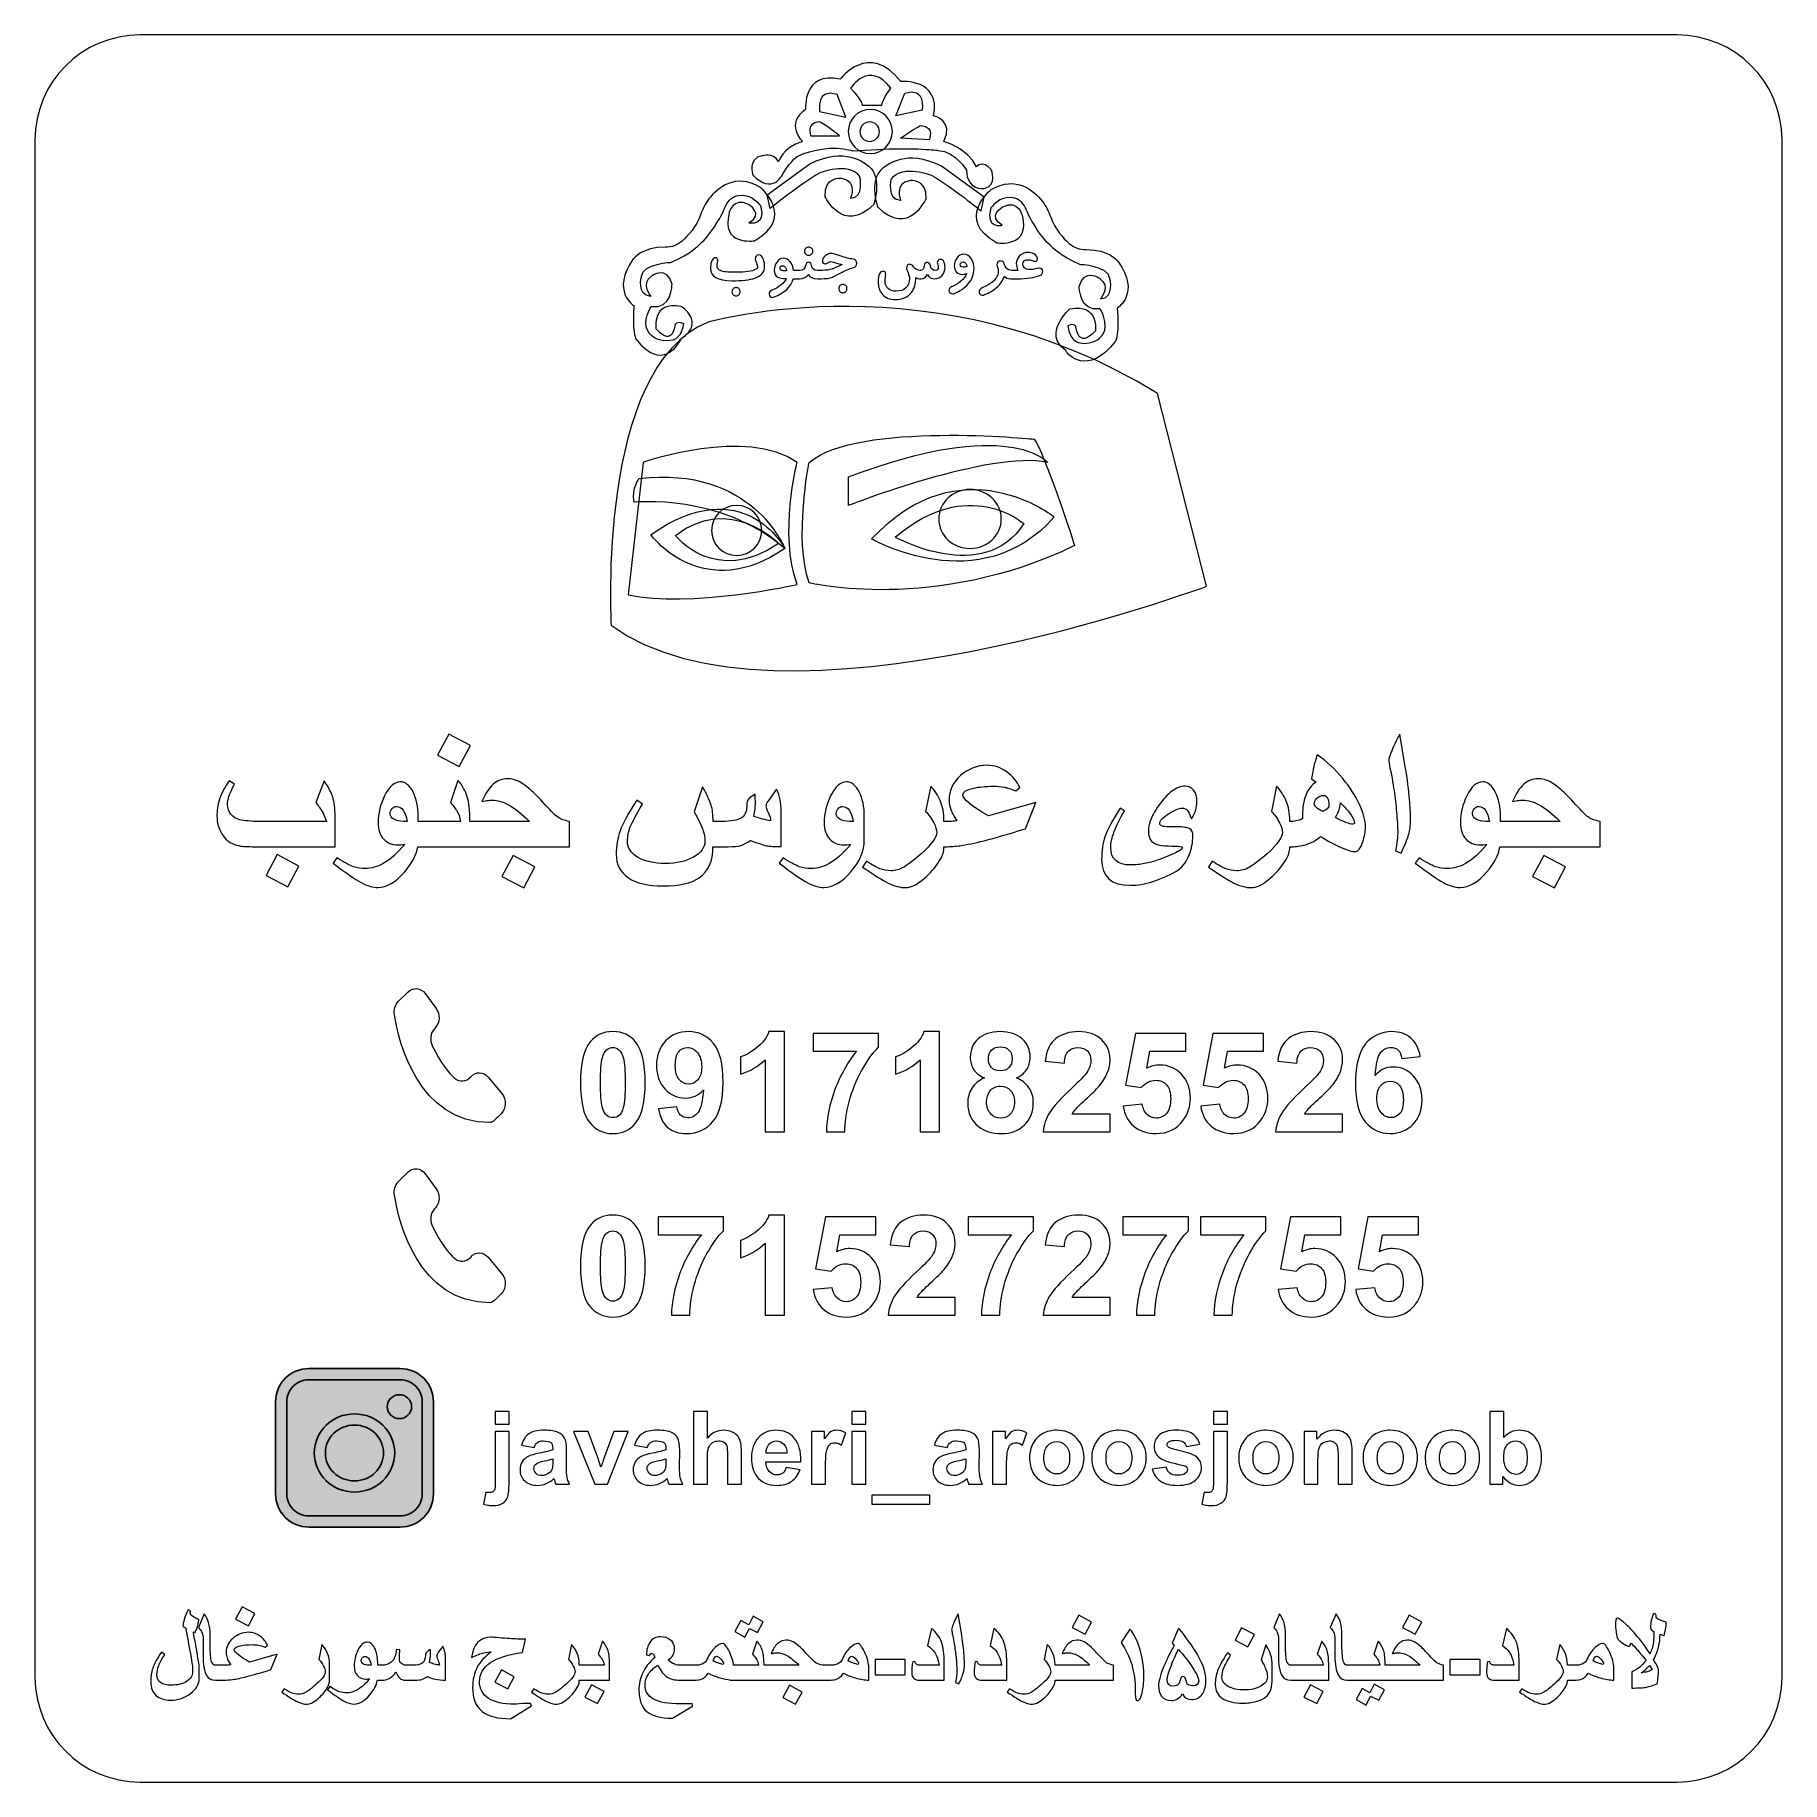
# Model space of a CAD drawing. Header units: millimetres. Extents: x -171.7 to -121.7, y -138.5 to -88.5.
import ezdxf

# ---------------------------------------------------------------- set-up
doc = ezdxf.new("R2010")
doc.units = ezdxf.units.MM
doc.header["$MEASUREMENT"] = 0
doc.layers.add('Layer 1', color=7, linetype='Continuous')

msp = doc.modelspace()

# ---------------------------------------------------------------- hatches: boundary and pattern name
at = {"layer": 'Layer 1', "true_color": 0x373435}
h = msp.add_hatch(color=250, dxfattribs=at)
edge = h.paths.add_edge_path()
edge.add_spline(control_points=[(-161.2051, -131.2048), (-161.2051, -131.2048), (-163.8217, -131.2048), (-163.8217, -131.2048), (-164.0839, -131.2048), (-164.3216, -131.0982), (-164.4935, -130.9264), (-164.666, -130.7538), (-164.7725, -130.5162), (-164.7725, -130.2541), (-164.7725, -130.2541), (-164.7725, -127.6184), (-164.7725, -127.6184), (-164.7725, -127.3558), (-164.666, -127.1178), (-164.494, -126.9459), (-164.3221, -126.7739), (-164.0843, -126.6674), (-163.8217, -126.6674), (-163.8217, -126.6674), (-161.2051, -126.6674), (-161.2051, -126.6674), (-160.9426, -126.6674), (-160.7048, -126.7739), (-160.5328, -126.9459), (-160.3609, -127.1178), (-160.2543, -127.3558), (-160.2543, -127.6184), (-160.2543, -127.6184), (-160.2543, -130.2541), (-160.2543, -130.2541), (-160.2543, -130.5162), (-160.3609, -130.7538), (-160.5327, -130.9257), (-160.7053, -131.0982), (-160.9431, -131.2048), (-161.2051, -131.2048)], knot_values=[0, 0, 0, 0, 0.0833333, 0.0833333, 0.0833333, 0.1666667, 0.1666667, 0.1666667, 0.25, 0.25, 0.25, 0.3333333, 0.3333333, 0.3333333, 0.4166667, 0.4166667, 0.4166667, 0.5, 0.5, 0.5, 0.5833333, 0.5833333, 0.5833333, 0.6666667, 0.6666667, 0.6666667, 0.75, 0.75, 0.75, 0.8333333, 0.8333333, 0.8333333, 0.9166667, 0.9166667, 0.9166667, 1, 1, 1, 1], degree=3, periodic=1)
h = msp.add_hatch(color=250, dxfattribs=at)
edge = h.paths.add_edge_path()
edge.add_spline(control_points=[(-163.8217, -130.8849), (-163.8217, -130.8849), (-161.2051, -130.8849), (-161.2051, -130.8849), (-161.0306, -130.8849), (-160.8726, -130.8143), (-160.7586, -130.7004), (-160.6448, -130.5865), (-160.5742, -130.4285), (-160.5742, -130.2541), (-160.5742, -130.2541), (-160.5742, -127.6184), (-160.5742, -127.6184), (-160.5742, -127.4442), (-160.6449, -127.2862), (-160.759, -127.1721), (-160.8731, -127.0579), (-161.031, -126.9872), (-161.2051, -126.9872), (-161.2051, -126.9872), (-163.8217, -126.9872), (-163.8217, -126.9872), (-163.9959, -126.9872), (-164.1537, -127.0579), (-164.2678, -127.1721), (-164.382, -127.2862), (-164.4527, -127.4442), (-164.4527, -127.6184), (-164.4527, -127.6184), (-164.4527, -130.2541), (-164.4527, -130.2541), (-164.4527, -130.4285), (-164.3821, -130.5865), (-164.2682, -130.7004), (-164.1542, -130.8143), (-163.9961, -130.8849), (-163.8217, -130.8849)], knot_values=[0, 0, 0, 0, 0.0833333, 0.0833333, 0.0833333, 0.1666667, 0.1666667, 0.1666667, 0.25, 0.25, 0.25, 0.3333333, 0.3333333, 0.3333333, 0.4166667, 0.4166667, 0.4166667, 0.5, 0.5, 0.5, 0.5833333, 0.5833333, 0.5833333, 0.6666667, 0.6666667, 0.6666667, 0.75, 0.75, 0.75, 0.8333333, 0.8333333, 0.8333333, 0.9166667, 0.9166667, 0.9166667, 1, 1, 1, 1], degree=3, periodic=1)
h = msp.add_hatch(color=250, dxfattribs=at)
edge = h.paths.add_edge_path()
edge.add_spline(control_points=[(-160.8777, -127.7588), (-160.8777, -127.8541), (-160.9178, -127.9404), (-160.9825, -128.003), (-161.0453, -128.0638), (-161.1318, -128.1015), (-161.2267, -128.1015), (-161.3215, -128.1015), (-161.4082, -128.0638), (-161.4711, -128.0029), (-161.5356, -127.9406), (-161.5759, -127.8541), (-161.5759, -127.7588), (-161.5759, -127.6636), (-161.5357, -127.5772), (-161.471, -127.5147), (-161.408, -127.4538), (-161.3215, -127.416), (-161.2267, -127.416), (-161.1319, -127.416), (-161.0455, -127.4538), (-160.9825, -127.5147), (-160.9178, -127.5774), (-160.8777, -127.6636), (-160.8777, -127.7588)], knot_values=[0, 0, 0, 0, 0.125, 0.125, 0.125, 0.25, 0.25, 0.25, 0.375, 0.375, 0.375, 0.5, 0.5, 0.5, 0.625, 0.625, 0.625, 0.75, 0.75, 0.75, 0.875, 0.875, 0.875, 1, 1, 1, 1], degree=3, periodic=1)
h = msp.add_hatch(color=250, dxfattribs=at)
edge = h.paths.add_edge_path()
edge.add_spline(control_points=[(-161.3607, -129.0843), (-161.3607, -129.3937), (-161.4908, -129.674), (-161.7009, -129.8769), (-161.9093, -130.0782), (-162.1967, -130.2028), (-162.5134, -130.2028), (-162.83, -130.2028), (-163.1176, -130.0781), (-163.326, -129.8769), (-163.5361, -129.674), (-163.6662, -129.3937), (-163.6662, -129.0843), (-163.6662, -128.7748), (-163.5361, -128.4945), (-163.326, -128.2916), (-163.1176, -128.0905), (-162.83, -127.9658), (-162.5134, -127.9658), (-162.1967, -127.9658), (-161.9093, -128.0904), (-161.7009, -128.2916), (-161.4908, -128.4945), (-161.3607, -128.7748), (-161.3607, -129.0843)], knot_values=[0, 0, 0, 0, 0.125, 0.125, 0.125, 0.25, 0.25, 0.25, 0.375, 0.375, 0.375, 0.5, 0.5, 0.5, 0.625, 0.625, 0.625, 0.75, 0.75, 0.75, 0.875, 0.875, 0.875, 1, 1, 1, 1], degree=3, periodic=1)
h = msp.add_hatch(color=250, dxfattribs=at)
edge = h.paths.add_edge_path()
edge.add_spline(control_points=[(-161.9219, -129.6472), (-161.7729, -129.5033), (-161.6805, -129.3041), (-161.6805, -129.0843), (-161.6805, -128.8645), (-161.7729, -128.6653), (-161.9219, -128.5214), (-162.0726, -128.3758), (-162.2819, -128.2856), (-162.5134, -128.2856), (-162.7449, -128.2856), (-162.9541, -128.3758), (-163.1049, -128.5214), (-163.254, -128.6653), (-163.3463, -128.8645), (-163.3463, -129.0843), (-163.3463, -129.3041), (-163.254, -129.5033), (-163.1049, -129.6472), (-162.9541, -129.7928), (-162.7449, -129.883), (-162.5134, -129.883), (-162.2819, -129.883), (-162.0726, -129.7928), (-161.9219, -129.6472)], knot_values=[0, 0, 0, 0, 0.125, 0.125, 0.125, 0.25, 0.25, 0.25, 0.375, 0.375, 0.375, 0.5, 0.5, 0.5, 0.625, 0.625, 0.625, 0.75, 0.75, 0.75, 0.875, 0.875, 0.875, 1, 1, 1, 1], degree=3, periodic=1)

# ---------------------------------------------------------------- linework, layer by layer
at = {"layer": 'Layer 1', "color": 250, "lineweight": 18}
msp.add_open_spline([(-168.6577, -88.5016), (-168.6577, -88.5016), (-124.6578, -88.5016), (-124.6578, -88.5016), (-123.0078, -88.5016), (-121.6578, -89.8517), (-121.6578, -91.5016), (-121.6578, -91.5016), (-121.6578, -135.5016), (-121.6578, -135.5016), (-121.6578, -137.1515), (-123.0078, -138.5016), (-124.6578, -138.5016), (-124.6578, -138.5016), (-168.6577, -138.5016), (-168.6577, -138.5016), (-170.3078, -138.5016), (-171.6578, -137.1515), (-171.6578, -135.5016), (-171.6578, -135.5016), (-171.6578, -91.5016), (-171.6578, -91.5016), (-171.6578, -89.8517), (-170.3078, -88.5016), (-168.6577, -88.5016)], degree=3, knots=[0, 0, 0, 0, 0.125, 0.125, 0.125, 0.25, 0.25, 0.25, 0.375, 0.375, 0.375, 0.5, 0.5, 0.5, 0.625, 0.625, 0.625, 0.75, 0.75, 0.75, 0.875, 0.875, 0.875, 1, 1, 1, 1], dxfattribs=at)
at = {"layer": 'Layer 1', "color": 250, "lineweight": 9}
for points, knots in [([(-148.2453, -91.8214), (-148.2453, -91.8214), (-148.9392, -91.5713), (-149.8106, -91.9625), (-149.8106, -91.9625), (-149.9934, -92.0443), (-150.2625, -92.499), (-150.2625, -92.499), (-150.553, -93.0962), (-151.1177, -92.499), (-151.1177, -92.499), (-151.263, -92.023), (-150.8435, -91.9625), (-150.8435, -91.9625), (-150.5427, -91.8453), (-150.3754, -92.1281), (-150.3754, -92.1281), (-150.2869, -91.7405), (-149.6936, -91.5471), (-149.6936, -91.547), (-150.2142, -91.0413), (-149.601, -90.6326), (-149.601, -90.6326), (-149.6977, -89.5299), (-148.6166, -89.7719), (-148.6165, -89.7719), (-147.7936, -88.6585), (-146.8737, -89.8366), (-146.8737, -89.8364), (-145.7281, -89.7396), (-145.9379, -90.8209), (-145.9379, -90.8209), (-145.3415, -90.9425), (-145.6474, -91.5471), (-145.6474, -91.547), (-144.9711, -91.7405), (-144.7129, -92.2732), (-144.7129, -92.2732), (-144.5502, -92.0634), (-144.292, -92.3539), (-144.292, -92.3539), (-144.0958, -92.7998), (-144.497, -92.894), (-144.497, -92.894), (-144.9857, -92.9671), (-145.0018, -92.3701), (-145.0018, -92.3701), (-145.3084, -91.8376), (-145.8085, -91.8052), (-145.8085, -91.8052), (-146.51, -91.7234), (-147.3777, -91.7724), (-147.3777, -91.7724), (-148.2453, -91.8214), (-148.2453, -91.8214)], [0, 0, 0, 0, 0.0555556, 0.0555556, 0.0555556, 0.1111111, 0.1111111, 0.1111111, 0.1666667, 0.1666667, 0.1666667, 0.2222222, 0.2222222, 0.2222222, 0.2777778, 0.2777778, 0.2777778, 0.3333333, 0.3333333, 0.3333333, 0.3888889, 0.3888889, 0.3888889, 0.4444444, 0.4444444, 0.4444444, 0.5, 0.5, 0.5, 0.5555556, 0.5555556, 0.5555556, 0.6111111, 0.6111111, 0.6111111, 0.6666667, 0.6666667, 0.6666667, 0.7222222, 0.7222222, 0.7222222, 0.7777778, 0.7777778, 0.7777778, 0.8333333, 0.8333333, 0.8333333, 0.8888889, 0.8888889, 0.8888889, 0.9444444, 0.9444444, 0.9444444, 1, 1, 1, 1]), ([(-147.9791, -90.5078), (-147.9791, -90.5078), (-148.0095, -90.3366), (-148.3153, -90.0273), (-148.3153, -90.0273), (-147.7909, -89.2044), (-147.1615, -90.0273), (-147.1615, -90.0273), (-147.3827, -90.2988), (-147.4224, -90.5078), (-147.4224, -90.5078), (-147.9791, -90.5078), (-147.9791, -90.5078)], [0, 0, 0, 0, 0.25, 0.25, 0.25, 0.5, 0.5, 0.5, 0.75, 0.75, 0.75, 1, 1, 1, 1]), ([(-148.4498, -90.8505), (-148.4498, -90.8505), (-149.2012, -90.6891), (-149.2012, -90.6891), (-149.2012, -90.6891), (-149.3132, -89.9953), (-148.6998, -90.2049), (-148.6998, -90.2049), (-148.4498, -90.8505), (-148.4498, -90.8505)], [0, 0, 0, 0, 0.3333333, 0.3333333, 0.3333333, 0.6666667, 0.6666667, 0.6666667, 1, 1, 1, 1]), ([(-147.0178, -90.8137), (-147.0178, -90.8137), (-146.2661, -90.6545), (-146.2661, -90.6545), (-146.2661, -90.6545), (-146.1522, -89.961), (-146.7658, -90.1689), (-146.7658, -90.1689), (-147.0178, -90.8137), (-147.0178, -90.8137)], [0, 0, 0, 0, 0.3333333, 0.3333333, 0.3333333, 0.6666667, 0.6666667, 0.6666667, 1, 1, 1, 1]), ([(-148.6327, -91.3856), (-148.6327, -91.3856), (-149.4557, -91.3856), (-149.4557, -91.3856), (-149.4557, -91.3856), (-149.601, -91.0144), (-149.2137, -90.9904), (-149.1339, -90.9903), (-148.6327, -91.3856), (-148.6327, -91.3856)], [0, 0, 0, 0, 0.3333333, 0.3333333, 0.3333333, 0.6666667, 0.6666667, 0.6666667, 1, 1, 1, 1]), ([(-147.1197, -91.2639), (-147.1197, -91.6127), (-147.4025, -91.8952), (-147.7511, -91.8952), (-148.0999, -91.8952), (-148.3825, -91.6127), (-148.3825, -91.2639), (-148.3825, -90.9154), (-148.0999, -90.6326), (-147.7511, -90.6326), (-147.4025, -90.6326), (-147.1198, -90.9154), (-147.1197, -91.2639)], [0, 0, 0, 0, 0.25, 0.25, 0.25, 0.5, 0.5, 0.5, 0.75, 0.75, 0.75, 1, 1, 1, 1]), ([(-147.1197, -91.2639), (-147.1197, -91.6127), (-147.4025, -91.8952), (-147.7511, -91.8952), (-148.0999, -91.8952), (-148.3825, -91.6127), (-148.3825, -91.2639), (-148.3825, -90.9154), (-148.0999, -90.6326), (-147.7511, -90.6326), (-147.4025, -90.6326), (-147.1197, -90.9154), (-147.1197, -91.2639)], [0, 0, 0, 0, 0.25, 0.25, 0.25, 0.5, 0.5, 0.5, 0.75, 0.75, 0.75, 1, 1, 1, 1]), ([(-147.4897, -91.2687), (-147.4897, -91.4224), (-147.6143, -91.5471), (-147.768, -91.5471), (-147.9218, -91.547), (-148.0464, -91.4224), (-148.0464, -91.2687), (-148.0464, -91.1148), (-147.9218, -90.9904), (-147.768, -90.9904), (-147.6143, -90.9903), (-147.4897, -91.1148), (-147.4897, -91.2687)], [0, 0, 0, 0, 0.25, 0.25, 0.25, 0.5, 0.5, 0.5, 0.75, 0.75, 0.75, 1, 1, 1, 1]), ([(-146.8873, -91.4582), (-146.8873, -91.4582), (-146.0656, -91.4999), (-146.0656, -91.4999), (-146.0656, -91.4999), (-145.9013, -91.1367), (-146.2872, -91.0929), (-146.3665, -91.0888), (-146.8873, -91.4582), (-146.8873, -91.4582)], [0, 0, 0, 0, 0.3333333, 0.3333333, 0.3333333, 0.6666667, 0.6666667, 0.6666667, 1, 1, 1, 1]), ([(-148.318, -93.1688), (-148.318, -93.1688), (-148.1, -92.6726), (-148.5843, -92.5999), (-148.5843, -92.5999), (-149.0805, -92.5516), (-149.0443, -93.1204), (-149.0443, -93.1204), (-148.548, -94.2338), (-147.6524, -93.3504), (-147.6524, -93.3504), (-147.3499, -92.4789), (-147.8944, -92.1885), (-147.8944, -92.1884), (-148.4754, -91.6802), (-149.4799, -92.1885), (-149.4799, -92.1885), (-150.6994, -93.076), (-150.6994, -93.076), (-150.6994, -93.076), (-150.6177, -93.4713), (-150.6177, -93.4713), (-150.6177, -93.4713), (-149.7583, -92.7694), (-149.2016, -92.4547), (-149.2016, -92.4546), (-148.3906, -92.1159), (-148.0518, -92.5516), (-148.0518, -92.5516), (-147.9065, -93.1688), (-148.318, -93.1688)], [0, 0, 0, 0, 0.1, 0.1, 0.1, 0.2, 0.2, 0.2, 0.3, 0.3, 0.3, 0.4, 0.4, 0.4, 0.5, 0.5, 0.5, 0.6, 0.6, 0.6, 0.7, 0.7, 0.7, 0.8, 0.8, 0.8, 0.9, 0.9, 0.9, 1, 1, 1, 1]), ([(-146.8784, -93.236), (-146.8784, -93.236), (-147.0961, -92.7397), (-146.6122, -92.6672), (-146.6122, -92.6672), (-146.116, -92.6188), (-146.1522, -93.1875), (-146.1522, -93.1875), (-146.6485, -94.3009), (-147.544, -93.4177), (-147.544, -93.4177), (-147.8465, -92.5462), (-147.302, -92.2557), (-147.302, -92.2557), (-146.721, -91.7473), (-145.7166, -92.2557), (-145.7166, -92.2557), (-144.497, -93.1432), (-144.497, -93.1432), (-144.497, -93.1432), (-144.579, -93.5386), (-144.579, -93.5386), (-144.579, -93.5386), (-145.4381, -92.8368), (-145.9948, -92.522), (-145.9948, -92.5219), (-146.8056, -92.183), (-147.1446, -92.6188), (-147.1446, -92.6188), (-147.2898, -93.2361), (-146.8784, -93.236)], [0, 0, 0, 0, 0.1, 0.1, 0.1, 0.2, 0.2, 0.2, 0.3, 0.3, 0.3, 0.4, 0.4, 0.4, 0.5, 0.5, 0.5, 0.6, 0.6, 0.6, 0.7, 0.7, 0.7, 0.8, 0.8, 0.8, 0.9, 0.9, 0.9, 1, 1, 1, 1]), ([(-153.3286, -96.7754), (-153.3286, -96.7754), (-153.377, -97.4531), (-153.8853, -96.9086), (-153.8853, -96.9086), (-153.8853, -96.9086), (-153.8853, -96.9086), (-153.8853, -96.9086), (-154.0064, -96.1087), (-153.1592, -96.2726), (-153.1592, -96.2726), (-153.1592, -96.2726), (-153.1592, -96.2726), (-153.1592, -96.2726), (-152.4572, -96.7159), (-153.1592, -97.1935), (-153.1592, -97.1935), (-153.1592, -97.1935), (-153.1592, -97.1935), (-153.1592, -97.1935), (-153.6553, -98.2531), (-154.4663, -97.1935), (-154.4663, -97.1935), (-154.4663, -97.1935), (-154.4663, -97.1935), (-154.4663, -97.1935), (-154.5751, -96.9602), (-154.5146, -96.2505), (-154.5146, -96.2505), (-154.5146, -96.2505), (-154.5146, -96.2505), (-154.5148, -96.2505), (-155.1927, -95.8312), (-154.5329, -94.9116), (-154.5328, -94.9116), (-154.2793, -94.5637), (-153.6193, -94.5796), (-153.4431, -94.5838), (-153.2723, -94.5178), (-153.1399, -94.4016), (-152.959, -94.2429), (-152.7298, -93.9901), (-152.6095, -93.6533), (-152.5513, -93.4902), (-152.4761, -93.3332), (-152.3699, -93.1965), (-152.1161, -92.8694), (-151.6209, -92.4537), (-150.9081, -92.8542), (-150.9081, -92.8542), (-150.9081, -92.8542), (-150.9081, -92.8542), (-150.9081, -92.8542), (-149.855, -93.7135), (-151.0655, -94.3912), (-151.0655, -94.3912), (-151.0654, -94.3912), (-151.0654, -94.3912), (-151.0654, -94.3912), (-152.0336, -94.5486), (-151.7915, -93.5924), (-151.7915, -93.5924), (-151.6825, -93.1326), (-151.2347, -93.3504), (-151.2347, -93.3504), (-151.2347, -93.3504), (-151.2347, -93.3504), (-151.2347, -93.3504), (-150.775, -93.6286), (-151.2226, -93.8828), (-151.2226, -93.8828), (-151.2226, -93.8828), (-151.2226, -93.8828), (-151.2224, -93.8829), (-150.7216, -93.9979), (-150.896, -93.3866), (-150.896, -93.3866), (-151.1343, -93.0291), (-151.521, -93.0929), (-151.6827, -93.1196), (-151.817, -93.2322), (-151.8826, -93.3826), (-151.9961, -93.6431), (-152.2537, -94.1558), (-152.6525, -94.5122), (-152.6524, -94.5122), (-152.8687, -94.7421), (-153.4375, -95.0084), (-153.4375, -95.0084), (-153.4375, -95.0083), (-153.4375, -95.0083), (-153.4375, -95.0083), (-154.2604, -95.0325), (-154.2968, -95.4079), (-154.2968, -95.4079), (-154.4542, -95.9525), (-154.0306, -95.9888), (-154.0306, -95.9888), (-154.0306, -95.9888), (-154.0306, -95.9888), (-154.0308, -95.9884), (-154.3451, -95.6256), (-154.0064, -95.3958), (-154.0064, -95.3958), (-154.0064, -95.3958), (-154.0064, -95.3958), (-154.0064, -95.3958), (-153.5586, -95.0932), (-153.4254, -95.6378), (-153.4254, -95.6378), (-153.4254, -95.6377), (-153.4254, -95.6377), (-153.4254, -95.6377), (-153.4262, -96.3751), (-154.0184, -96.2726), (-154.0184, -96.2726), (-154.0184, -96.2726), (-154.0184, -96.2726), (-154.0184, -96.2727), (-154.2968, -96.6908), (-154.1031, -97.0053), (-154.1031, -97.0053), (-154.1031, -97.0053), (-154.1031, -97.0053), (-154.1031, -97.0053), (-153.8611, -97.3564), (-153.4012, -97.2354), (-153.4012, -97.2354), (-153.1361, -97.1778), (-153.0986, -96.7633), (-153.0986, -96.7633), (-153.0986, -96.7633), (-153.0986, -96.7633), (-153.0986, -96.7633), (-153.2198, -96.6666), (-153.3286, -96.7755), (-153.3286, -96.7755), (-153.3286, -96.7754), (-153.3286, -96.7754)], [0, 0, 0, 0, 0.0217391, 0.0217391, 0.0217391, 0.0434783, 0.0434783, 0.0434783, 0.0652174, 0.0652174, 0.0652174, 0.0869565, 0.0869565, 0.0869565, 0.1086957, 0.1086957, 0.1086957, 0.1304348, 0.1304348, 0.1304348, 0.1521739, 0.1521739, 0.1521739, 0.173913, 0.173913, 0.173913, 0.1956522, 0.1956522, 0.1956522, 0.2173913, 0.2173913, 0.2173913, 0.2391304, 0.2391304, 0.2391304, 0.2608696, 0.2608696, 0.2608696, 0.2826087, 0.2826087, 0.2826087, 0.3043478, 0.3043478, 0.3043478, 0.326087, 0.326087, 0.326087, 0.3478261, 0.3478261, 0.3478261, 0.3695652, 0.3695652, 0.3695652, 0.3913043, 0.3913043, 0.3913043, 0.4130435, 0.4130435, 0.4130435, 0.4347826, 0.4347826, 0.4347826, 0.4565217, 0.4565217, 0.4565217, 0.4782609, 0.4782609, 0.4782609, 0.5, 0.5, 0.5, 0.5217391, 0.5217391, 0.5217391, 0.5434783, 0.5434783, 0.5434783, 0.5652174, 0.5652174, 0.5652174, 0.5869565, 0.5869565, 0.5869565, 0.6086957, 0.6086957, 0.6086957, 0.6304348, 0.6304348, 0.6304348, 0.6521739, 0.6521739, 0.6521739, 0.673913, 0.673913, 0.673913, 0.6956522, 0.6956522, 0.6956522, 0.7173913, 0.7173913, 0.7173913, 0.7391304, 0.7391304, 0.7391304, 0.7608696, 0.7608696, 0.7608696, 0.7826087, 0.7826087, 0.7826087, 0.8043478, 0.8043478, 0.8043478, 0.826087, 0.826087, 0.826087, 0.8478261, 0.8478261, 0.8478261, 0.8695652, 0.8695652, 0.8695652, 0.8913043, 0.8913043, 0.8913043, 0.9130435, 0.9130435, 0.9130435, 0.9347826, 0.9347826, 0.9347826, 0.9565217, 0.9565217, 0.9565217, 0.9782609, 0.9782609, 0.9782609, 1, 1, 1, 1]), ([(-141.8677, -96.8427), (-141.8677, -96.8427), (-141.8192, -97.5205), (-141.311, -96.9759), (-141.311, -96.9759), (-141.311, -96.9759), (-141.311, -96.9759), (-141.311, -96.9757), (-141.1903, -96.176), (-142.037, -96.3399), (-142.037, -96.3399), (-142.037, -96.3399), (-142.037, -96.3399), (-142.0374, -96.3399), (-142.8535, -97.0543), (-142.1517, -97.5319), (-142.1517, -97.5319), (-142.1275, -97.5924), (-142.1275, -97.5924), (-142.1275, -97.5924), (-141.541, -98.3202), (-140.73, -97.2608), (-140.73, -97.2608), (-140.73, -97.2608), (-140.73, -97.2608), (-140.73, -97.2608), (-140.6212, -97.0273), (-140.6816, -96.3178), (-140.6816, -96.3178), (-140.6816, -96.3178), (-140.6816, -96.3178), (-140.6816, -96.3178), (-140.0037, -95.8986), (-140.6635, -94.9789), (-140.6635, -94.9789), (-140.917, -94.6309), (-141.5772, -94.6467), (-141.7531, -94.6509), (-141.9239, -94.5852), (-142.0566, -94.4688), (-142.2375, -94.3102), (-142.4664, -94.0575), (-142.5868, -93.7204), (-142.645, -93.5573), (-142.7203, -93.4005), (-142.8265, -93.2636), (-143.0801, -92.9365), (-143.5756, -92.521), (-144.2885, -92.9213), (-144.2885, -92.9213), (-145.3412, -93.7806), (-144.1312, -94.4584), (-144.1312, -94.4584), (-144.1312, -94.4584), (-144.1312, -94.4584), (-144.1312, -94.4584), (-143.1628, -94.6158), (-143.4048, -93.6597), (-143.4048, -93.6596), (-143.5137, -93.1997), (-143.9615, -93.4177), (-143.9615, -93.4177), (-143.9615, -93.4177), (-143.9615, -93.4177), (-143.9615, -93.4177), (-144.4216, -93.696), (-143.9738, -93.9502), (-143.9738, -93.9502), (-143.9738, -93.9501), (-143.9738, -93.9501), (-143.9741, -93.9501), (-144.4747, -94.065), (-144.3005, -93.4539), (-144.3005, -93.4539), (-144.3005, -93.4538), (-144.3005, -93.4538), (-144.3005, -93.4538), (-144.0619, -93.0962), (-143.6752, -93.1603), (-143.5137, -93.187), (-143.3793, -93.2995), (-143.3139, -93.4497), (-143.2004, -93.7102), (-142.9427, -94.2229), (-142.5437, -94.5794), (-142.5437, -94.5794), (-142.3275, -94.8094), (-141.7589, -95.0756), (-141.7589, -95.0756), (-141.7589, -95.0756), (-141.7589, -95.0756), (-141.7589, -95.0756), (-140.9359, -95.0999), (-140.8993, -95.475), (-140.8993, -95.475), (-140.7424, -96.0196), (-141.1656, -96.0559), (-141.166, -96.0559), (-141.166, -96.0559), (-141.166, -96.0559), (-141.1656, -96.0557), (-140.8512, -95.6928), (-141.1898, -95.4629), (-141.1898, -95.4629), (-141.1898, -95.4629), (-141.1898, -95.4629), (-141.1898, -95.4629), (-141.6376, -95.1603), (-141.7708, -95.7051), (-141.7708, -95.7051), (-141.7708, -95.7051), (-141.7708, -95.7051), (-141.7708, -95.7051), (-141.7704, -96.4425), (-141.1779, -96.3399), (-141.1779, -96.3399), (-141.1779, -96.3399), (-141.1779, -96.3399), (-141.1779, -96.3399), (-140.8998, -96.7579), (-141.0932, -97.0726), (-141.0932, -97.0726), (-141.0932, -97.0726), (-141.0932, -97.0726), (-141.0932, -97.0726), (-141.3353, -97.4235), (-141.795, -97.3026), (-141.795, -97.3025), (-142.0601, -97.2452), (-142.0979, -96.8306), (-142.0979, -96.8306), (-142.0977, -96.8306), (-142.0977, -96.8306), (-142.0977, -96.8304), (-141.9766, -96.7337), (-141.8677, -96.8428), (-141.8677, -96.8428), (-141.8677, -96.8427), (-141.8677, -96.8427)], [0, 0, 0, 0, 0.0217391, 0.0217391, 0.0217391, 0.0434783, 0.0434783, 0.0434783, 0.0652174, 0.0652174, 0.0652174, 0.0869565, 0.0869565, 0.0869565, 0.1086957, 0.1086957, 0.1086957, 0.1304348, 0.1304348, 0.1304348, 0.1521739, 0.1521739, 0.1521739, 0.173913, 0.173913, 0.173913, 0.1956522, 0.1956522, 0.1956522, 0.2173913, 0.2173913, 0.2173913, 0.2391304, 0.2391304, 0.2391304, 0.2608696, 0.2608696, 0.2608696, 0.2826087, 0.2826087, 0.2826087, 0.3043478, 0.3043478, 0.3043478, 0.326087, 0.326087, 0.326087, 0.3478261, 0.3478261, 0.3478261, 0.3695652, 0.3695652, 0.3695652, 0.3913043, 0.3913043, 0.3913043, 0.4130435, 0.4130435, 0.4130435, 0.4347826, 0.4347826, 0.4347826, 0.4565217, 0.4565217, 0.4565217, 0.4782609, 0.4782609, 0.4782609, 0.5, 0.5, 0.5, 0.5217391, 0.5217391, 0.5217391, 0.5434783, 0.5434783, 0.5434783, 0.5652174, 0.5652174, 0.5652174, 0.5869565, 0.5869565, 0.5869565, 0.6086957, 0.6086957, 0.6086957, 0.6304348, 0.6304348, 0.6304348, 0.6521739, 0.6521739, 0.6521739, 0.673913, 0.673913, 0.673913, 0.6956522, 0.6956522, 0.6956522, 0.7173913, 0.7173913, 0.7173913, 0.7391304, 0.7391304, 0.7391304, 0.7608696, 0.7608696, 0.7608696, 0.7826087, 0.7826087, 0.7826087, 0.8043478, 0.8043478, 0.8043478, 0.826087, 0.826087, 0.826087, 0.8478261, 0.8478261, 0.8478261, 0.8695652, 0.8695652, 0.8695652, 0.8913043, 0.8913043, 0.8913043, 0.9130435, 0.9130435, 0.9130435, 0.9347826, 0.9347826, 0.9347826, 0.9565217, 0.9565217, 0.9565217, 0.9782609, 0.9782609, 0.9782609, 1, 1, 1, 1]), ([(-155.1683, -105.3925), (-155.1683, -105.3925), (-155.604, -98.0341), (-152.4087, -96.727), (-152.4087, -96.727), (-145.8732, -94.8391), (-139.5313, -98.7603), (-139.5313, -98.7603), (-138.1273, -104.2791), (-138.1273, -104.2791), (-138.1273, -104.2791), (-150.4724, -108.8783), (-155.1683, -105.3925)], [0, 0, 0, 0, 0.25, 0.25, 0.25, 0.5, 0.5, 0.5, 0.75, 0.75, 0.75, 1, 1, 1, 1]), ([(-150.7751, -95.1323), (-150.7751, -95.2856), (-150.8678, -95.3944), (-151.0536, -95.459), (-151.2018, -95.5106), (-151.4226, -95.5364), (-151.7154, -95.5364), (-152.1225, -95.5364), (-152.326, -95.4171), (-152.326, -95.1786), (-152.326, -95.1166), (-152.3168, -95.057), (-152.2991, -94.9991), (-152.2737, -94.9173), (-152.2372, -94.8765), (-152.1898, -94.8765), (-152.1395, -94.8765), (-152.1145, -94.9017), (-152.1145, -94.9518), (-152.1145, -94.9689), (-152.1183, -94.9941), (-152.1252, -95.0276), (-152.1324, -95.0609), (-152.136, -95.086), (-152.136, -95.1033), (-152.1359, -95.1611), (-152.1137, -95.204), (-152.069, -95.2322), (-152.0032, -95.2734), (-151.8813, -95.2941), (-151.7043, -95.2941), (-151.7043, -95.2941), (-151.5773, -95.294), (-151.5773, -95.294), (-151.4557, -95.294), (-151.3441, -95.2865), (-151.2434, -95.2713), (-151.0653, -95.2446), (-150.9764, -95.2005), (-150.9764, -95.1394), (-150.9764, -95.1118), (-150.9872, -95.0727), (-151.0091, -95.0218), (-151.0314, -94.971), (-151.0421, -94.9353), (-151.0421, -94.9147), (-151.0421, -94.8378), (-151.0083, -94.7992), (-150.9402, -94.7992), (-150.8837, -94.7992), (-150.8401, -94.8431), (-150.809, -94.9312), (-150.7863, -94.9958), (-150.7751, -95.0628), (-150.7751, -95.1323)], [0, 0, 0, 0, 0.0555556, 0.0555556, 0.0555556, 0.1111111, 0.1111111, 0.1111111, 0.1666667, 0.1666667, 0.1666667, 0.2222222, 0.2222222, 0.2222222, 0.2777778, 0.2777778, 0.2777778, 0.3333333, 0.3333333, 0.3333333, 0.3888889, 0.3888889, 0.3888889, 0.4444444, 0.4444444, 0.4444444, 0.5, 0.5, 0.5, 0.5555556, 0.5555556, 0.5555556, 0.6111111, 0.6111111, 0.6111111, 0.6666667, 0.6666667, 0.6666667, 0.7222222, 0.7222222, 0.7222222, 0.7777778, 0.7777778, 0.7777778, 0.8333333, 0.8333333, 0.8333333, 0.8888889, 0.8888889, 0.8888889, 0.9444444, 0.9444444, 0.9444444, 1, 1, 1, 1]), ([(-148.2347, -95.1616), (-148.3502, -95.1906), (-148.4751, -95.2423), (-148.609, -95.3165), (-148.7261, -95.3812), (-148.7999, -95.4194), (-148.8307, -95.4312), (-148.9173, -95.4635), (-149.0265, -95.4796), (-149.1577, -95.4796), (-149.1577, -95.4796), (-149.1977, -95.4796), (-149.1977, -95.4796), (-149.1977, -95.4796), (-149.2565, -95.4796), (-149.2565, -95.4796), (-149.2565, -95.4796), (-149.2666, -95.4796), (-149.2666, -95.4796), (-149.4028, -95.4796), (-149.4882, -95.4374), (-149.5224, -95.3529), (-149.574, -95.4374), (-149.6587, -95.4796), (-149.7761, -95.4796), (-149.7761, -95.4796), (-149.7887, -95.4796), (-149.7887, -95.4796), (-149.7887, -95.4796), (-149.8483, -95.4796), (-149.8483, -95.4796), (-149.8483, -95.4796), (-149.9568, -95.4796), (-149.9568, -95.4796), (-150.0253, -95.7128), (-150.2065, -95.8869), (-150.5001, -96.0013), (-150.5178, -96.0083), (-150.535, -96.0117), (-150.5517, -96.0117), (-150.5789, -96.0117), (-150.6017, -96.0027), (-150.6198, -95.9848), (-150.6374, -95.9669), (-150.6463, -95.9442), (-150.6463, -95.9169), (-150.6463, -95.8687), (-150.6205, -95.833), (-150.5682, -95.8096), (-150.3523, -95.714), (-150.2146, -95.6024), (-150.1545, -95.4744), (-150.2665, -95.4744), (-150.3473, -95.4614), (-150.397, -95.4354), (-150.4651, -95.3996), (-150.4989, -95.3319), (-150.4989, -95.2322), (-150.4989, -95.1538), (-150.4754, -95.0796), (-150.4289, -95.0095), (-150.3773, -94.9326), (-150.3166, -94.8941), (-150.2466, -94.8941), (-150.1611, -94.8941), (-150.0899, -94.9312), (-150.033, -95.0056), (-149.983, -95.0712), (-149.9537, -95.1491), (-149.9453, -95.2394), (-149.9453, -95.2394), (-149.8483, -95.2394), (-149.8483, -95.2394), (-149.8483, -95.2394), (-149.7887, -95.2394), (-149.7887, -95.2394), (-149.7887, -95.2394), (-149.7741, -95.2394), (-149.7741, -95.2394), (-149.6744, -95.2394), (-149.617, -95.1936), (-149.6017, -95.1017), (-149.5914, -95.036), (-149.5624, -95.0034), (-149.514, -95.0034), (-149.4658, -95.0034), (-149.4378, -95.0361), (-149.4298, -95.1017), (-149.4186, -95.1936), (-149.3643, -95.2394), (-149.2666, -95.2394), (-149.2666, -95.2394), (-149.2565, -95.2394), (-149.2565, -95.2394), (-149.2565, -95.2394), (-149.1977, -95.2394), (-149.1977, -95.2394), (-149.1977, -95.2394), (-149.11, -95.2394), (-149.11, -95.2394), (-149.0104, -95.2394), (-148.9253, -95.2273), (-148.8545, -95.2032), (-148.838, -95.1976), (-148.7371, -95.1553), (-148.5525, -95.0759), (-148.7368, -95.0185), (-148.8473, -94.9899), (-148.8846, -94.9899), (-148.9003, -94.9899), (-148.9253, -95.0003), (-148.9604, -95.0208), (-148.995, -95.0414), (-149.0215, -95.0519), (-149.04, -95.0519), (-149.0943, -95.0519), (-149.1215, -95.0218), (-149.1215, -94.962), (-149.1215, -94.9138), (-149.0954, -94.8675), (-149.043, -94.8229), (-148.9911, -94.7782), (-148.9404, -94.7558), (-148.8915, -94.7558), (-148.8311, -94.7557), (-148.7376, -94.7782), (-148.6111, -94.8229), (-148.4648, -94.8746), (-148.342, -94.906), (-148.2432, -94.917), (-148.1743, -94.9244), (-148.1401, -94.9662), (-148.1401, -95.0418), (-148.1401, -95.1058), (-148.1716, -95.1459), (-148.2347, -95.1616)], [0, 0, 0, 0, 0.0222222, 0.0222222, 0.0222222, 0.0444444, 0.0444444, 0.0444444, 0.0666667, 0.0666667, 0.0666667, 0.0888889, 0.0888889, 0.0888889, 0.1111111, 0.1111111, 0.1111111, 0.1333333, 0.1333333, 0.1333333, 0.1555556, 0.1555556, 0.1555556, 0.1777778, 0.1777778, 0.1777778, 0.2, 0.2, 0.2, 0.2222222, 0.2222222, 0.2222222, 0.2444444, 0.2444444, 0.2444444, 0.2666667, 0.2666667, 0.2666667, 0.2888889, 0.2888889, 0.2888889, 0.3111111, 0.3111111, 0.3111111, 0.3333333, 0.3333333, 0.3333333, 0.3555556, 0.3555556, 0.3555556, 0.3777778, 0.3777778, 0.3777778, 0.4, 0.4, 0.4, 0.4222222, 0.4222222, 0.4222222, 0.4444444, 0.4444444, 0.4444444, 0.4666667, 0.4666667, 0.4666667, 0.4888889, 0.4888889, 0.4888889, 0.5111111, 0.5111111, 0.5111111, 0.5333333, 0.5333333, 0.5333333, 0.5555556, 0.5555556, 0.5555556, 0.5777778, 0.5777778, 0.5777778, 0.6, 0.6, 0.6, 0.6222222, 0.6222222, 0.6222222, 0.6444444, 0.6444444, 0.6444444, 0.6666667, 0.6666667, 0.6666667, 0.6888889, 0.6888889, 0.6888889, 0.7111111, 0.7111111, 0.7111111, 0.7333333, 0.7333333, 0.7333333, 0.7555556, 0.7555556, 0.7555556, 0.7777778, 0.7777778, 0.7777778, 0.8, 0.8, 0.8, 0.8222222, 0.8222222, 0.8222222, 0.8444444, 0.8444444, 0.8444444, 0.8666667, 0.8666667, 0.8666667, 0.8888889, 0.8888889, 0.8888889, 0.9111111, 0.9111111, 0.9111111, 0.9333333, 0.9333333, 0.9333333, 0.9555556, 0.9555556, 0.9555556, 0.9777778, 0.9777778, 0.9777778, 1, 1, 1, 1]), ([(-149.3955, -94.6898), (-149.3955, -94.7229), (-149.407, -94.7509), (-149.4301, -94.7738), (-149.4532, -94.7969), (-149.4812, -94.8085), (-149.514, -94.8085), (-149.5462, -94.8084), (-149.574, -94.7967), (-149.5972, -94.7734), (-149.6202, -94.75), (-149.6317, -94.7221), (-149.6317, -94.6898), (-149.6317, -94.6569), (-149.6202, -94.6288), (-149.5978, -94.6059), (-149.5752, -94.5828), (-149.5471, -94.5713), (-149.514, -94.5713), (-149.4812, -94.5713), (-149.4532, -94.5828), (-149.4301, -94.6059), (-149.407, -94.6288), (-149.3955, -94.6569), (-149.3955, -94.6898)], [0, 0, 0, 0, 0.125, 0.125, 0.125, 0.25, 0.25, 0.25, 0.375, 0.375, 0.375, 0.5, 0.5, 0.5, 0.625, 0.625, 0.625, 0.75, 0.75, 0.75, 0.875, 0.875, 0.875, 1, 1, 1, 1]), ([(-145.6128, -95.1531), (-145.6128, -95.2442), (-145.6393, -95.3202), (-145.6932, -95.3815), (-145.7486, -95.447), (-145.8213, -95.4796), (-145.9105, -95.4796), (-146.009, -95.4796), (-146.0782, -95.4381), (-146.1187, -95.3548), (-146.1552, -95.4381), (-146.216, -95.4796), (-146.3015, -95.4796), (-146.3668, -95.4796), (-146.4149, -95.4683), (-146.4456, -95.4456), (-146.4456, -95.6208), (-146.49, -95.7649), (-146.5789, -95.8777), (-146.6823, -96.0096), (-146.8335, -96.0756), (-147.0313, -96.0756), (-147.2067, -96.0756), (-147.3375, -96.018), (-147.424, -95.9023), (-147.4922, -95.8117), (-147.5265, -95.7002), (-147.5265, -95.5684), (-147.5265, -95.3669), (-147.4795, -95.2663), (-147.386, -95.2663), (-147.3352, -95.2663), (-147.3098, -95.2961), (-147.3098, -95.356), (-147.3098, -95.3765), (-147.3129, -95.4071), (-147.3191, -95.4477), (-147.3252, -95.4883), (-147.3283, -95.5189), (-147.3283, -95.5394), (-147.3283, -95.6349), (-147.2991, -95.7085), (-147.2406, -95.7601), (-147.1848, -95.8096), (-147.1086, -95.8344), (-147.0116, -95.8344), (-146.892, -95.8344), (-146.7993, -95.8034), (-146.7336, -95.7415), (-146.6646, -95.6776), (-146.6304, -95.5866), (-146.6304, -95.4683), (-146.6304, -95.4319), (-146.6442, -95.3796), (-146.6719, -95.3115), (-146.7, -95.2436), (-146.7139, -95.197), (-146.7139, -95.1725), (-146.7139, -95.1022), (-146.6788, -95.0673), (-146.6085, -95.0673), (-146.5811, -95.0672), (-146.5558, -95.082), (-146.5323, -95.1118), (-146.4957, -95.1582), (-146.4722, -95.1859), (-146.4611, -95.1948), (-146.425, -95.2246), (-146.3769, -95.2394), (-146.318, -95.2394), (-146.2703, -95.2394), (-146.2392, -95.2202), (-146.2241, -95.1815), (-146.2198, -95.1614), (-146.2115, -95.1251), (-146.1983, -95.0726), (-146.1879, -95.0333), (-146.161, -95.0136), (-146.1179, -95.0136), (-146.0718, -95.0136), (-146.0433, -95.0437), (-146.0321, -95.1038), (-146.0164, -95.1941), (-145.9674, -95.2394), (-145.8848, -95.2394), (-145.8332, -95.2394), (-145.8074, -95.2101), (-145.8074, -95.1515), (-145.8074, -95.1363), (-145.8117, -95.1137), (-145.8205, -95.0838), (-145.829, -95.0538), (-145.8332, -95.0313), (-145.8332, -95.016), (-145.8332, -94.9926), (-145.8252, -94.9714), (-145.809, -94.9529), (-145.7928, -94.9343), (-145.7736, -94.9249), (-145.7509, -94.9249), (-145.7004, -94.9248), (-145.6636, -94.9522), (-145.6393, -95.0066), (-145.6216, -95.0464), (-145.6128, -95.0953), (-145.6128, -95.1531)], [0, 0, 0, 0, 0.0285714, 0.0285714, 0.0285714, 0.0571429, 0.0571429, 0.0571429, 0.0857143, 0.0857143, 0.0857143, 0.1142857, 0.1142857, 0.1142857, 0.1428571, 0.1428571, 0.1428571, 0.1714286, 0.1714286, 0.1714286, 0.2, 0.2, 0.2, 0.2285714, 0.2285714, 0.2285714, 0.2571429, 0.2571429, 0.2571429, 0.2857143, 0.2857143, 0.2857143, 0.3142857, 0.3142857, 0.3142857, 0.3428571, 0.3428571, 0.3428571, 0.3714286, 0.3714286, 0.3714286, 0.4, 0.4, 0.4, 0.4285714, 0.4285714, 0.4285714, 0.4571429, 0.4571429, 0.4571429, 0.4857143, 0.4857143, 0.4857143, 0.5142857, 0.5142857, 0.5142857, 0.5428571, 0.5428571, 0.5428571, 0.5714286, 0.5714286, 0.5714286, 0.6, 0.6, 0.6, 0.6285714, 0.6285714, 0.6285714, 0.6571429, 0.6571429, 0.6571429, 0.6857143, 0.6857143, 0.6857143, 0.7142857, 0.7142857, 0.7142857, 0.7428571, 0.7428571, 0.7428571, 0.7714286, 0.7714286, 0.7714286, 0.8, 0.8, 0.8, 0.8285714, 0.8285714, 0.8285714, 0.8571429, 0.8571429, 0.8571429, 0.8857143, 0.8857143, 0.8857143, 0.9142857, 0.9142857, 0.9142857, 0.9428571, 0.9428571, 0.9428571, 0.9714286, 0.9714286, 0.9714286, 1, 1, 1, 1]), ([(-144.7829, -95.1951), (-144.7829, -95.3533), (-144.8394, -95.4979), (-144.953, -95.6291), (-145.0545, -95.7467), (-145.1846, -95.8363), (-145.3426, -95.8983), (-145.3604, -95.9052), (-145.3785, -95.9086), (-145.3961, -95.9086), (-145.4246, -95.9086), (-145.4488, -95.8994), (-145.4688, -95.8813), (-145.4893, -95.8631), (-145.4993, -95.8402), (-145.4993, -95.8126), (-145.4993, -95.7694), (-145.4746, -95.7367), (-145.425, -95.7148), (-145.3338, -95.6741), (-145.2491, -95.6222), (-145.1715, -95.5591), (-145.0772, -95.4819), (-145.0164, -95.4054), (-144.9892, -95.329), (-145.0214, -95.345), (-145.0603, -95.3529), (-145.1056, -95.3529), (-145.1818, -95.3529), (-145.2411, -95.3309), (-145.2838, -95.2873), (-145.3265, -95.2438), (-145.3476, -95.1837), (-145.3476, -95.1074), (-145.3476, -95.0297), (-145.3242, -94.9566), (-145.2765, -94.8879), (-145.2246, -94.8121), (-145.163, -94.7745), (-145.0922, -94.7745), (-144.9883, -94.7745), (-144.9088, -94.8208), (-144.8529, -94.9137), (-144.8063, -94.9912), (-144.7829, -95.0851), (-144.7829, -95.1951)], [0, 0, 0, 0, 0.0666667, 0.0666667, 0.0666667, 0.1333333, 0.1333333, 0.1333333, 0.2, 0.2, 0.2, 0.2666667, 0.2666667, 0.2666667, 0.3333333, 0.3333333, 0.3333333, 0.4, 0.4, 0.4, 0.4666667, 0.4666667, 0.4666667, 0.5333333, 0.5333333, 0.5333333, 0.6, 0.6, 0.6, 0.6666667, 0.6666667, 0.6666667, 0.7333333, 0.7333333, 0.7333333, 0.8, 0.8, 0.8, 0.8666667, 0.8666667, 0.8666667, 0.9333333, 0.9333333, 0.9333333, 1, 1, 1, 1]), ([(-144.9892, -95.127), (-144.9917, -95.094), (-145.0018, -95.0651), (-145.0195, -95.0405), (-145.0399, -95.0122), (-145.0657, -94.9981), (-145.096, -94.9981), (-145.1184, -94.9981), (-145.138, -95.0058), (-145.1541, -95.0215), (-145.1706, -95.0368), (-145.1788, -95.0559), (-145.1788, -95.0785), (-145.1788, -95.1239), (-145.1492, -95.1467), (-145.0899, -95.1467), (-145.0465, -95.1467), (-145.013, -95.1401), (-144.9892, -95.127)], [0, 0, 0, 0, 0.1666667, 0.1666667, 0.1666667, 0.3333333, 0.3333333, 0.3333333, 0.5, 0.5, 0.5, 0.6666667, 0.6666667, 0.6666667, 0.8333333, 0.8333333, 0.8333333, 1, 1, 1, 1]), ([(-142.9019, -95.3844), (-143.0593, -95.4479), (-143.2724, -95.4796), (-143.5414, -95.4796), (-143.5414, -95.4796), (-143.6714, -95.4796), (-143.6714, -95.4796), (-143.6714, -95.4796), (-143.7288, -95.4796), (-143.7288, -95.4796), (-143.7288, -95.4796), (-143.7406, -95.4796), (-143.7406, -95.4796), (-143.8149, -95.4796), (-143.8726, -95.4552), (-143.9138, -95.4063), (-143.9626, -95.5364), (-144.0372, -95.6453), (-144.1384, -95.7332), (-144.2238, -95.8075), (-144.3385, -95.8746), (-144.4828, -95.9344), (-144.5044, -95.9433), (-144.5239, -95.9476), (-144.5428, -95.9476), (-144.5694, -95.9476), (-144.5924, -95.9393), (-144.6112, -95.9225), (-144.6301, -95.9055), (-144.6398, -95.8838), (-144.6398, -95.857), (-144.6397, -95.8081), (-144.6109, -95.7703), (-144.5528, -95.7436), (-144.4304, -95.6864), (-144.3374, -95.6334), (-144.2735, -95.5838), (-144.1754, -95.5081), (-144.1146, -95.4225), (-144.0923, -95.3271), (-144.0892, -95.3154), (-144.088, -95.3019), (-144.088, -95.2869), (-144.088, -95.2327), (-144.0989, -95.1738), (-144.1211, -95.1105), (-144.125, -95.0989), (-144.1274, -95.0868), (-144.1274, -95.0745), (-144.1274, -95.0456), (-144.1178, -95.0213), (-144.0984, -95.0013), (-144.0792, -94.9812), (-144.055, -94.9702), (-144.0261, -94.9683), (-143.9826, -94.9649), (-143.9484, -94.9901), (-143.923, -95.0437), (-143.9214, -95.0472), (-143.9022, -95.0889), (-143.8653, -95.169), (-143.832, -95.2151), (-143.7788, -95.2386), (-143.706, -95.2394), (-143.706, -95.2394), (-143.7025, -95.2394), (-143.7025, -95.2394), (-143.7025, -95.2394), (-143.6714, -95.2394), (-143.6714, -95.2394), (-143.6714, -95.2394), (-143.5249, -95.2394), (-143.5249, -95.2394), (-143.5575, -95.163), (-143.5741, -95.0964), (-143.5741, -95.0401), (-143.574, -94.9699), (-143.5449, -94.902), (-143.4867, -94.8365), (-143.4193, -94.7613), (-143.3362, -94.7239), (-143.2382, -94.7239), (-143.1808, -94.7239), (-143.1239, -94.739), (-143.067, -94.7692), (-143.0004, -94.8049), (-142.9669, -94.8493), (-142.9669, -94.9023), (-142.9669, -94.9553), (-142.9888, -94.9816), (-143.0327, -94.9816), (-143.05, -94.9816), (-143.0801, -94.9737), (-143.1227, -94.9579), (-143.165, -94.9422), (-143.1982, -94.9343), (-143.2217, -94.9343), (-143.3293, -94.9343), (-143.3836, -94.9773), (-143.3836, -95.0631), (-143.3836, -95.1113), (-143.3644, -95.1497), (-143.3266, -95.1786), (-143.2923, -95.2053), (-143.2505, -95.2188), (-143.2009, -95.2188), (-143.1466, -95.2188), (-143.0678, -95.2069), (-142.9638, -95.1826), (-142.9457, -95.1786), (-142.9296, -95.1765), (-142.9142, -95.1765), (-142.8477, -95.1765), (-142.8142, -95.2059), (-142.8142, -95.2644), (-142.8142, -95.3209), (-142.8434, -95.361), (-142.9019, -95.3844)], [0, 0, 0, 0, 0.025641, 0.025641, 0.025641, 0.0512821, 0.0512821, 0.0512821, 0.0769231, 0.0769231, 0.0769231, 0.1025641, 0.1025641, 0.1025641, 0.1282051, 0.1282051, 0.1282051, 0.1538462, 0.1538462, 0.1538462, 0.1794872, 0.1794872, 0.1794872, 0.2051282, 0.2051282, 0.2051282, 0.2307692, 0.2307692, 0.2307692, 0.2564103, 0.2564103, 0.2564103, 0.2820513, 0.2820513, 0.2820513, 0.3076923, 0.3076923, 0.3076923, 0.3333333, 0.3333333, 0.3333333, 0.3589744, 0.3589744, 0.3589744, 0.3846154, 0.3846154, 0.3846154, 0.4102564, 0.4102564, 0.4102564, 0.4358974, 0.4358974, 0.4358974, 0.4615385, 0.4615385, 0.4615385, 0.4871795, 0.4871795, 0.4871795, 0.5128205, 0.5128205, 0.5128205, 0.5384615, 0.5384615, 0.5384615, 0.5641026, 0.5641026, 0.5641026, 0.5897436, 0.5897436, 0.5897436, 0.6153846, 0.6153846, 0.6153846, 0.6410256, 0.6410256, 0.6410256, 0.6666667, 0.6666667, 0.6666667, 0.6923077, 0.6923077, 0.6923077, 0.7179487, 0.7179487, 0.7179487, 0.7435897, 0.7435897, 0.7435897, 0.7692308, 0.7692308, 0.7692308, 0.7948718, 0.7948718, 0.7948718, 0.8205128, 0.8205128, 0.8205128, 0.8461538, 0.8461538, 0.8461538, 0.8717949, 0.8717949, 0.8717949, 0.8974359, 0.8974359, 0.8974359, 0.9230769, 0.9230769, 0.9230769, 0.9487179, 0.9487179, 0.9487179, 0.974359, 0.974359, 0.974359, 1, 1, 1, 1]), ([(-150.1473, -95.2529), (-150.1495, -95.2185), (-150.16, -95.1869), (-150.1792, -95.1579), (-150.2016, -95.1243), (-150.2285, -95.1074), (-150.2607, -95.1074), (-150.2807, -95.1074), (-150.2982, -95.1145), (-150.3123, -95.1286), (-150.327, -95.1426), (-150.3339, -95.1597), (-150.3339, -95.1795), (-150.3339, -95.2161), (-150.3092, -95.2388), (-150.2596, -95.2476), (-150.2404, -95.2511), (-150.203, -95.2529), (-150.1473, -95.2529)], [0, 0, 0, 0, 0.1666667, 0.1666667, 0.1666667, 0.3333333, 0.3333333, 0.3333333, 0.5, 0.5, 0.5, 0.6666667, 0.6666667, 0.6666667, 0.8333333, 0.8333333, 0.8333333, 1, 1, 1, 1]), ([(-151.4731, -95.8509), (-151.4731, -95.8831), (-151.4846, -95.911), (-151.5077, -95.9344), (-151.5308, -95.9577), (-151.5585, -95.9694), (-151.5908, -95.9694), (-151.6239, -95.9694), (-151.6516, -95.9579), (-151.6747, -95.9348), (-151.6978, -95.9119), (-151.7093, -95.8838), (-151.7093, -95.8509), (-151.7093, -95.8178), (-151.6978, -95.7898), (-151.6747, -95.7668), (-151.6516, -95.7438), (-151.6239, -95.7323), (-151.5908, -95.7323), (-151.5578, -95.7322), (-151.5301, -95.7438), (-151.5073, -95.7668), (-151.4846, -95.7897), (-151.4731, -95.8178), (-151.4731, -95.8509)], [0, 0, 0, 0, 0.125, 0.125, 0.125, 0.25, 0.25, 0.25, 0.375, 0.375, 0.375, 0.5, 0.5, 0.5, 0.625, 0.625, 0.625, 0.75, 0.75, 0.75, 0.875, 0.875, 0.875, 1, 1, 1, 1]), ([(-148.4183, -95.759), (-148.4183, -95.792), (-148.4298, -95.8202), (-148.4529, -95.8436), (-148.476, -95.8669), (-148.5041, -95.8786), (-148.5368, -95.8786), (-148.5698, -95.8786), (-148.5979, -95.8669), (-148.6207, -95.8436), (-148.6433, -95.8201), (-148.6545, -95.792), (-148.6545, -95.759), (-148.6545, -95.7266), (-148.643, -95.6991), (-148.6199, -95.676), (-148.5968, -95.653), (-148.5691, -95.6414), (-148.5368, -95.6414), (-148.5041, -95.6414), (-148.476, -95.6528), (-148.4529, -95.6755), (-148.4298, -95.6981), (-148.4183, -95.726), (-148.4183, -95.759)], [0, 0, 0, 0, 0.125, 0.125, 0.125, 0.25, 0.25, 0.25, 0.375, 0.375, 0.375, 0.5, 0.5, 0.5, 0.625, 0.625, 0.625, 0.75, 0.75, 0.75, 0.875, 0.875, 0.875, 1, 1, 1, 1]), ([(-148.3744, -101.1526), (-148.3744, -101.1526), (-148.3744, -101.9647), (-148.3744, -101.9647), (-148.3744, -101.9647), (-144.292, -100.3831), (-142.678, -100.7336), (-142.678, -100.7336), (-143.7752, -99.3979), (-148.3744, -101.1526)], [0, 0, 0, 0, 0.3333333, 0.3333333, 0.3333333, 0.6666667, 0.6666667, 0.6666667, 1, 1, 1, 1]), ([(-154.684, -104.5214), (-154.684, -104.5214), (-154.2484, -100.7336), (-154.2484, -100.7336), (-154.2484, -100.7336), (-151.2953, -99.7054), (-149.843, -100.7336), (-149.843, -100.7336), (-150.3754, -102.7784), (-149.843, -104.2309), (-149.843, -104.2309), (-152.9412, -104.9085), (-154.684, -104.5214)], [0, 0, 0, 0, 0.25, 0.25, 0.25, 0.5, 0.5, 0.5, 0.75, 0.75, 0.75, 1, 1, 1, 1]), ([(-143.0654, -100.0675), (-143.0654, -100.0675), (-148.1, -99.5601), (-149.5041, -100.7336), (-149.5041, -100.7336), (-149.9397, -102.9237), (-149.5041, -104.1824), (-149.5041, -104.1824), (-145.9218, -105.0538), (-141.9035, -103.1172), (-141.9035, -103.1172), (-142.775, -100.4062), (-143.0654, -100.0675)], [0, 0, 0, 0, 0.25, 0.25, 0.25, 0.5, 0.5, 0.5, 0.75, 0.75, 0.75, 1, 1, 1, 1]), ([(-142.4845, -102.2943), (-142.4845, -102.2943), (-145.1472, -100.1642), (-147.7128, -102.9237), (-147.7128, -102.9237), (-144.6144, -104.7149), (-142.4845, -102.2943)], [0, 0, 0, 0, 0.5, 0.5, 0.5, 1, 1, 1, 1]), ([(-150.198, -103.198), (-150.198, -103.198), (-151.1339, -100.8098), (-154.3613, -101.1971), (-154.3613, -101.197), (-154.5873, -101.439), (-154.5066, -101.8747), (-154.5065, -101.8747), (-152.0215, -101.6165), (-150.198, -103.198)], [0, 0, 0, 0, 0.3333333, 0.3333333, 0.3333333, 0.6666667, 0.6666667, 0.6666667, 1, 1, 1, 1]), ([(-150.198, -103.198), (-150.198, -103.198), (-151.3759, -100.9551), (-154.0226, -102.7946), (-154.0226, -102.8914), (-152.4572, -104.7794), (-150.198, -103.198)], [0, 0, 0, 0, 0.5, 0.5, 0.5, 1, 1, 1, 1]), ([(-143.3559, -102.488), (-143.3559, -102.488), (-144.9533, -101.0841), (-147.0351, -102.8752), (-147.0351, -102.8752), (-144.5178, -104.2791), (-143.3559, -102.488)], [0, 0, 0, 0, 0.5, 0.5, 0.5, 1, 1, 1, 1]), ([(-150.3754, -103.0528), (-150.3754, -103.0528), (-151.7634, -101.6165), (-153.3286, -102.8268), (-153.3286, -102.8268), (-152.1829, -104.2953), (-150.3754, -103.0528)], [0, 0, 0, 0, 0.5, 0.5, 0.5, 1, 1, 1, 1]), ([(-150.8596, -102.6817), (-150.8596, -103.0776), (-151.1806, -103.3984), (-151.5765, -103.3984), (-151.9725, -103.3984), (-152.2935, -103.0776), (-152.2935, -102.6817), (-152.2935, -102.2856), (-151.9725, -101.9647), (-151.5765, -101.9647), (-151.1806, -101.9647), (-150.8596, -102.2856), (-150.8596, -102.6817)], [0, 0, 0, 0, 0.25, 0.25, 0.25, 0.5, 0.5, 0.5, 0.75, 0.75, 0.75, 1, 1, 1, 1]), ([(-144.0015, -102.3539), (-144.0015, -102.8201), (-144.4024, -103.1981), (-144.8968, -103.1981), (-145.3915, -103.198), (-145.7925, -102.8201), (-145.7925, -102.3539), (-145.7925, -101.8876), (-145.3915, -101.5098), (-144.8968, -101.5098), (-144.4024, -101.5098), (-144.0015, -101.8877), (-144.0015, -102.3539)], [0, 0, 0, 0, 0.25, 0.25, 0.25, 0.5, 0.5, 0.5, 0.75, 0.75, 0.75, 1, 1, 1, 1]), ([(-159.1948, -108.8402), (-159.1948, -108.8402), (-159.5136, -109.4352), (-159.5136, -109.4352), (-159.5136, -109.4352), (-160.1353, -109.1112), (-160.1353, -109.1112), (-160.1353, -109.1112), (-159.8138, -108.5108), (-159.8138, -108.5108), (-159.8138, -108.5108), (-159.1948, -108.8402), (-159.1948, -108.8402)], [0, 0, 0, 0, 0.25, 0.25, 0.25, 0.5, 0.5, 0.5, 0.75, 0.75, 0.75, 1, 1, 1, 1]), ([(-132.2907, -110.9602), (-132.2907, -111.1177), (-132.3096, -111.2615), (-132.3462, -111.3921), (-132.384, -111.5219), (-132.4555, -111.6967), (-132.5617, -111.9166), (-132.5617, -111.9166), (-132.7211, -111.8528), (-132.7211, -111.8528), (-132.6787, -111.6262), (-132.6574, -111.4418), (-132.6574, -111.3002), (-132.6574, -111.192), (-132.666, -111.0336), (-132.6839, -110.8249), (-132.7018, -110.6159), (-132.7241, -110.4091), (-132.75, -110.2042), (-132.7771, -110), (-132.8201, -109.756), (-132.8806, -109.4725), (-132.9017, -109.3734), (-132.9124, -109.3054), (-132.9124, -109.2677), (-132.9124, -109.2131), (-132.8849, -109.1195), (-132.8302, -108.9875), (-132.7753, -108.8557), (-132.6979, -108.6957), (-132.5989, -108.5083), (-132.5989, -108.5083), (-132.4395, -109.4484), (-132.4395, -109.4484), (-132.381, -109.8062), (-132.3405, -110.1163), (-132.3174, -110.3787), (-132.2994, -110.5806), (-132.2907, -110.7743), (-132.2907, -110.9602)], [0, 0, 0, 0, 0.0769231, 0.0769231, 0.0769231, 0.1538462, 0.1538462, 0.1538462, 0.2307692, 0.2307692, 0.2307692, 0.3076923, 0.3076923, 0.3076923, 0.3846154, 0.3846154, 0.3846154, 0.4615385, 0.4615385, 0.4615385, 0.5384615, 0.5384615, 0.5384615, 0.6153846, 0.6153846, 0.6153846, 0.6923077, 0.6923077, 0.6923077, 0.7692308, 0.7692308, 0.7692308, 0.8461538, 0.8461538, 0.8461538, 0.9230769, 0.9230769, 0.9230769, 1, 1, 1, 1]), ([(-143.0145, -110.466), (-143.0145, -110.466), (-143.312, -111.2206), (-143.312, -111.2206), (-143.7883, -111.3674), (-144.1824, -111.481), (-144.4935, -111.5606), (-144.7649, -111.6297), (-144.9929, -111.6775), (-145.1794, -111.704), (-145.3155, -111.7234), (-145.4527, -111.7331), (-145.5909, -111.7331), (-145.5909, -111.7331), (-145.644, -111.7331), (-145.644, -111.7331), (-145.644, -111.7331), (-145.644, -111.7945), (-145.644, -111.7945), (-145.644, -111.9026), (-145.7063, -112.0456), (-145.83, -112.2234), (-145.9542, -112.4016), (-146.0994, -112.5561), (-146.2657, -112.687), (-146.4502, -112.8324), (-146.6077, -112.9049), (-146.7388, -112.9049), (-146.8946, -112.9049), (-147.062, -112.8605), (-147.2409, -112.772), (-147.3966, -112.6957), (-147.6403, -112.5436), (-147.9715, -112.3151), (-147.9715, -112.3151), (-147.8599, -112.1503), (-147.8599, -112.1503), (-147.7005, -112.2566), (-147.572, -112.3281), (-147.4747, -112.3658), (-147.3773, -112.4025), (-147.2718, -112.4213), (-147.1586, -112.4213), (-147.0363, -112.4213), (-146.9142, -112.3871), (-146.7919, -112.3176), (-146.6695, -112.2489), (-146.5034, -112.1204), (-146.2922, -111.9326), (-145.9985, -111.6702), (-145.8513, -111.4683), (-145.8513, -111.3269), (-145.8513, -111.2558), (-145.8797, -111.1631), (-145.9362, -111.0481), (-146, -110.9168), (-146.0783, -110.808), (-146.17, -110.7212), (-146.17, -110.7212), (-146.0212, -110.0039), (-146.0212, -110.0039), (-145.901, -110.128), (-145.8078, -110.2704), (-145.7426, -110.4318), (-145.6769, -110.5926), (-145.644, -110.7761), (-145.644, -110.9814), (-145.644, -110.9814), (-145.644, -111.0104), (-145.644, -111.0104), (-145.644, -111.0104), (-145.5431, -111.0104), (-145.5431, -111.0104), (-145.4919, -111.0104), (-145.4538, -111.01), (-145.4291, -111.008), (-145.376, -111.0008), (-145.3238, -110.9954), (-145.2721, -110.9921), (-145.361, -110.8593), (-145.4199, -110.7516), (-145.4504, -110.6694), (-145.4803, -110.5869), (-145.4953, -110.4946), (-145.4953, -110.3917), (-145.4953, -110.128), (-145.3861, -109.897), (-145.1678, -109.6995), (-144.9485, -109.5019), (-144.6934, -109.4034), (-144.4007, -109.4034), (-144.2045, -109.4034), (-144.0162, -109.4681), (-143.8375, -109.5971), (-143.6733, -109.7179), (-143.5524, -109.8638), (-143.4762, -110.0357), (-143.4762, -110.0357), (-143.5882, -110.1313), (-143.5882, -110.1313), (-143.7284, -110.0782), (-143.8394, -110.0434), (-143.9216, -110.028), (-144.0036, -110.0116), (-144.1051, -110.0039), (-144.2258, -110.0039), (-144.4451, -110.0039), (-144.6355, -110.0217), (-144.7968, -110.057), (-145.0006, -110.1013), (-145.1021, -110.1651), (-145.1021, -110.2483), (-145.1021, -110.3704), (-144.8557, -110.5724), (-144.364, -110.854), (-144.364, -110.854), (-143.0145, -110.466), (-143.0145, -110.466)], [0, 0, 0, 0, 0.025641, 0.025641, 0.025641, 0.0512821, 0.0512821, 0.0512821, 0.0769231, 0.0769231, 0.0769231, 0.1025641, 0.1025641, 0.1025641, 0.1282051, 0.1282051, 0.1282051, 0.1538462, 0.1538462, 0.1538462, 0.1794872, 0.1794872, 0.1794872, 0.2051282, 0.2051282, 0.2051282, 0.2307692, 0.2307692, 0.2307692, 0.2564103, 0.2564103, 0.2564103, 0.2820513, 0.2820513, 0.2820513, 0.3076923, 0.3076923, 0.3076923, 0.3333333, 0.3333333, 0.3333333, 0.3589744, 0.3589744, 0.3589744, 0.3846154, 0.3846154, 0.3846154, 0.4102564, 0.4102564, 0.4102564, 0.4358974, 0.4358974, 0.4358974, 0.4615385, 0.4615385, 0.4615385, 0.4871795, 0.4871795, 0.4871795, 0.5128205, 0.5128205, 0.5128205, 0.5384615, 0.5384615, 0.5384615, 0.5641026, 0.5641026, 0.5641026, 0.5897436, 0.5897436, 0.5897436, 0.6153846, 0.6153846, 0.6153846, 0.6410256, 0.6410256, 0.6410256, 0.6666667, 0.6666667, 0.6666667, 0.6923077, 0.6923077, 0.6923077, 0.7179487, 0.7179487, 0.7179487, 0.7435897, 0.7435897, 0.7435897, 0.7692308, 0.7692308, 0.7692308, 0.7948718, 0.7948718, 0.7948718, 0.8205128, 0.8205128, 0.8205128, 0.8461538, 0.8461538, 0.8461538, 0.8717949, 0.8717949, 0.8717949, 0.8974359, 0.8974359, 0.8974359, 0.9230769, 0.9230769, 0.9230769, 0.9487179, 0.9487179, 0.9487179, 0.974359, 0.974359, 0.974359, 1, 1, 1, 1]), ([(-133.5799, -111.1675), (-133.5799, -111.2969), (-133.6056, -111.4383), (-133.6572, -111.5926), (-133.719, -111.7804), (-133.7925, -111.8741), (-133.8774, -111.8741), (-133.9519, -111.8741), (-134.075, -111.8388), (-134.2465, -111.7678), (-134.445, -111.6862), (-134.6512, -111.5785), (-134.8658, -111.4437), (-134.9845, -111.548), (-135.1271, -111.6254), (-135.2937, -111.6751), (-135.4246, -111.7137), (-135.5584, -111.7331), (-135.6947, -111.7331), (-135.6947, -111.7331), (-135.7478, -111.7331), (-135.7478, -111.7331), (-135.7478, -111.7331), (-135.7478, -111.7945), (-135.7478, -111.7945), (-135.7478, -111.9026), (-135.8096, -112.0456), (-135.9337, -112.2234), (-136.0578, -112.4016), (-136.2028, -112.5561), (-136.3695, -112.687), (-136.5534, -112.8324), (-136.7114, -112.9049), (-136.8423, -112.9049), (-136.9983, -112.9049), (-137.1654, -112.8605), (-137.3442, -112.772), (-137.5001, -112.6957), (-137.7436, -112.5436), (-138.075, -112.3151), (-138.075, -112.3151), (-137.9634, -112.1503), (-137.9634, -112.1503), (-137.8041, -112.2566), (-137.6755, -112.3281), (-137.5779, -112.3658), (-137.4809, -112.4025), (-137.3756, -112.4213), (-137.262, -112.4213), (-137.1398, -112.4213), (-137.0177, -112.3871), (-136.8954, -112.3176), (-136.7733, -112.2489), (-136.6066, -112.1204), (-136.396, -111.9326), (-136.1018, -111.6702), (-135.955, -111.4683), (-135.955, -111.3269), (-135.955, -111.2558), (-135.9835, -111.1631), (-136.04, -111.0481), (-136.1038, -110.9168), (-136.1815, -110.808), (-136.2737, -110.7212), (-136.2737, -110.7212), (-136.125, -110.0039), (-136.125, -110.0039), (-136.0047, -110.128), (-135.9116, -110.2704), (-135.8458, -110.4318), (-135.7806, -110.5926), (-135.7478, -110.7761), (-135.7478, -110.9814), (-135.7478, -110.9814), (-135.7478, -111.0104), (-135.7478, -111.0104), (-135.7478, -111.0104), (-135.6947, -111.0104), (-135.6947, -111.0104), (-135.6415, -111.0104), (-135.5845, -111.0027), (-135.5232, -110.9867), (-135.4623, -110.9707), (-135.4149, -110.9515), (-135.3812, -110.9283), (-135.3812, -110.9283), (-135.3812, -110.8326), (-135.3812, -110.8326), (-135.3812, -110.6181), (-135.3512, -110.4318), (-135.2909, -110.2724), (-135.2237, -110.0932), (-135.1242, -109.9632), (-134.9933, -109.8816), (-134.9933, -109.8816), (-135.1208, -109.786), (-135.1208, -109.786), (-135.0995, -109.6426), (-135.0797, -109.53), (-135.0609, -109.4484), (-135.0426, -109.3672), (-135.0092, -109.2512), (-134.9614, -109.1005), (-134.6957, -109.2866), (-134.4523, -109.513), (-134.231, -109.7807), (-134.0272, -110.027), (-133.8679, -110.2743), (-133.7528, -110.5231), (-133.6374, -110.7718), (-133.5799, -110.9867), (-133.5799, -111.1675)], [0, 0, 0, 0, 0.027027, 0.027027, 0.027027, 0.0540541, 0.0540541, 0.0540541, 0.0810811, 0.0810811, 0.0810811, 0.1081081, 0.1081081, 0.1081081, 0.1351351, 0.1351351, 0.1351351, 0.1621622, 0.1621622, 0.1621622, 0.1891892, 0.1891892, 0.1891892, 0.2162162, 0.2162162, 0.2162162, 0.2432432, 0.2432432, 0.2432432, 0.2702703, 0.2702703, 0.2702703, 0.2972973, 0.2972973, 0.2972973, 0.3243243, 0.3243243, 0.3243243, 0.3513514, 0.3513514, 0.3513514, 0.3783784, 0.3783784, 0.3783784, 0.4054054, 0.4054054, 0.4054054, 0.4324324, 0.4324324, 0.4324324, 0.4594595, 0.4594595, 0.4594595, 0.4864865, 0.4864865, 0.4864865, 0.5135135, 0.5135135, 0.5135135, 0.5405405, 0.5405405, 0.5405405, 0.5675676, 0.5675676, 0.5675676, 0.5945946, 0.5945946, 0.5945946, 0.6216216, 0.6216216, 0.6216216, 0.6486486, 0.6486486, 0.6486486, 0.6756757, 0.6756757, 0.6756757, 0.7027027, 0.7027027, 0.7027027, 0.7297297, 0.7297297, 0.7297297, 0.7567568, 0.7567568, 0.7567568, 0.7837838, 0.7837838, 0.7837838, 0.8108108, 0.8108108, 0.8108108, 0.8378378, 0.8378378, 0.8378378, 0.8648649, 0.8648649, 0.8648649, 0.8918919, 0.8918919, 0.8918919, 0.9189189, 0.9189189, 0.9189189, 0.9459459, 0.9459459, 0.9459459, 0.972973, 0.972973, 0.972973, 1, 1, 1, 1]), ([(-163.0666, -111.7331), (-163.0666, -111.7331), (-165.2955, -111.7331), (-165.2955, -111.7331), (-165.4034, -111.7331), (-165.493, -111.7326), (-165.5638, -111.7307), (-165.6346, -111.7287), (-165.6878, -111.7263), (-165.7233, -111.7224), (-165.7905, -111.7157), (-165.8657, -111.6967), (-165.949, -111.6669), (-166.0961, -111.6171), (-166.2157, -111.5162), (-166.3076, -111.364), (-166.4016, -111.2118), (-166.4485, -111.0418), (-166.4485, -110.854), (-166.4485, -110.7795), (-166.4436, -110.7032), (-166.4338, -110.6254), (-166.4241, -110.5477), (-166.4042, -110.4642), (-166.3741, -110.3757), (-166.3386, -110.2694), (-166.2966, -110.1744), (-166.2478, -110.0902), (-166.1993, -110.0063), (-166.1492, -109.9261), (-166.0977, -109.8497), (-166.0977, -109.8497), (-165.949, -109.9454), (-165.949, -109.9454), (-165.988, -110.0164), (-166.0203, -110.0811), (-166.0459, -110.139), (-166.0717, -110.1979), (-166.0916, -110.2473), (-166.1057, -110.2878), (-166.1324, -110.3714), (-166.1457, -110.4521), (-166.1457, -110.5298), (-166.1457, -110.6307), (-166.1137, -110.722), (-166.0499, -110.8036), (-165.9826, -110.8848), (-165.8975, -110.9371), (-165.7949, -110.9602), (-165.7329, -110.9761), (-165.6524, -110.9887), (-165.5532, -110.9974), (-165.4539, -111.0061), (-165.3486, -111.0104), (-165.237, -111.0104), (-165.237, -111.0104), (-163.3163, -111.0104), (-163.3163, -111.0104), (-163.3678, -110.8709), (-163.4083, -110.7752), (-163.4384, -110.7236), (-163.4774, -110.655), (-163.5377, -110.5689), (-163.6192, -110.466), (-163.6192, -110.466), (-163.3801, -109.8497), (-163.3801, -109.8497), (-163.2472, -110.0391), (-163.1605, -110.2129), (-163.1197, -110.3704), (-163.0841, -110.512), (-163.0666, -110.7159), (-163.0666, -110.9814), (-163.0666, -110.9814), (-163.0666, -111.7331), (-163.0666, -111.7331)], [0, 0, 0, 0, 0.04, 0.04, 0.04, 0.08, 0.08, 0.08, 0.12, 0.12, 0.12, 0.16, 0.16, 0.16, 0.2, 0.2, 0.2, 0.24, 0.24, 0.24, 0.28, 0.28, 0.28, 0.32, 0.32, 0.32, 0.36, 0.36, 0.36, 0.4, 0.4, 0.4, 0.44, 0.44, 0.44, 0.48, 0.48, 0.48, 0.52, 0.52, 0.52, 0.56, 0.56, 0.56, 0.6, 0.6, 0.6, 0.64, 0.64, 0.64, 0.68, 0.68, 0.68, 0.72, 0.72, 0.72, 0.76, 0.76, 0.76, 0.8, 0.8, 0.8, 0.84, 0.84, 0.84, 0.88, 0.88, 0.88, 0.92, 0.92, 0.92, 0.96, 0.96, 0.96, 1, 1, 1, 1]), ([(-156.3629, -111.7331), (-156.3629, -111.7331), (-159.2108, -111.7331), (-159.2108, -111.7331), (-159.2108, -111.7331), (-159.3967, -111.7331), (-159.3967, -111.7331), (-159.3967, -111.7331), (-160.7034, -111.7331), (-160.7034, -111.7331), (-160.7449, -111.9755), (-160.869, -112.2154), (-161.0758, -112.4533), (-161.3343, -112.7508), (-161.5894, -112.8996), (-161.8409, -112.8996), (-161.988, -112.8996), (-162.1485, -112.8527), (-162.3229, -112.759), (-162.4975, -112.6647), (-162.7654, -112.4798), (-163.1268, -112.2034), (-163.1268, -112.2034), (-163.0151, -112.0494), (-163.0151, -112.0494), (-162.8239, -112.177), (-162.6672, -112.2619), (-162.5449, -112.3044), (-162.4439, -112.3397), (-162.3297, -112.3575), (-162.2022, -112.3575), (-162.0305, -112.3575), (-161.8604, -112.3099), (-161.6922, -112.2141), (-161.4939, -112.1007), (-161.2884, -111.9185), (-161.0758, -111.6669), (-161.1501, -111.6775), (-161.2122, -111.6829), (-161.2617, -111.6829), (-161.4371, -111.6829), (-161.5766, -111.6258), (-161.6801, -111.5114), (-161.7838, -111.3973), (-161.8356, -111.2418), (-161.8356, -111.0452), (-161.8356, -110.7795), (-161.7745, -110.5235), (-161.6522, -110.2771), (-161.5194, -110.01), (-161.368, -109.8763), (-161.1979, -109.8763), (-161.0562, -109.8763), (-160.936, -109.9729), (-160.8368, -110.1661), (-160.7375, -110.3589), (-160.6879, -110.5916), (-160.6879, -110.8646), (-160.6879, -110.8646), (-160.6879, -111.0104), (-160.6879, -111.0104), (-160.6879, -111.0104), (-159.4765, -111.0104), (-159.4765, -111.0104), (-159.4959, -110.8901), (-159.5313, -110.7882), (-159.5827, -110.7052), (-159.6092, -110.6593), (-159.6713, -110.5796), (-159.7687, -110.466), (-159.7687, -110.466), (-159.5561, -109.8338), (-159.5561, -109.8338), (-159.4233, -109.9845), (-159.3326, -110.142), (-159.2837, -110.3067), (-159.2367, -110.4663), (-159.2125, -110.701), (-159.2109, -111.0104), (-159.2109, -111.0104), (-157.508, -111.0104), (-157.508, -111.0104), (-157.722, -110.7892), (-157.9207, -110.6298), (-158.103, -110.5322), (-158.2641, -110.4458), (-158.4217, -110.4023), (-158.5759, -110.4023), (-158.6219, -110.4023), (-158.664, -110.4047), (-158.7021, -110.4091), (-158.7401, -110.4134), (-158.7953, -110.4235), (-158.8681, -110.4395), (-158.7708, -110.2163), (-158.6621, -110.0515), (-158.5428, -109.9454), (-158.4229, -109.839), (-158.2872, -109.786), (-158.1348, -109.786), (-158.0179, -109.786), (-157.9054, -109.8145), (-157.7975, -109.871), (-157.6895, -109.9275), (-157.5681, -110.0187), (-157.4335, -110.1448), (-157.3272, -110.2439), (-157.1768, -110.399), (-156.9819, -110.6096), (-156.8491, -110.7583), (-156.7476, -110.8549), (-156.6778, -110.8994), (-156.6078, -110.9433), (-156.5027, -110.9806), (-156.3629, -111.0104), (-156.3629, -111.0104), (-156.3629, -111.7331), (-156.3629, -111.7331)], [0, 0, 0, 0, 0.025641, 0.025641, 0.025641, 0.0512821, 0.0512821, 0.0512821, 0.0769231, 0.0769231, 0.0769231, 0.1025641, 0.1025641, 0.1025641, 0.1282051, 0.1282051, 0.1282051, 0.1538462, 0.1538462, 0.1538462, 0.1794872, 0.1794872, 0.1794872, 0.2051282, 0.2051282, 0.2051282, 0.2307692, 0.2307692, 0.2307692, 0.2564103, 0.2564103, 0.2564103, 0.2820513, 0.2820513, 0.2820513, 0.3076923, 0.3076923, 0.3076923, 0.3333333, 0.3333333, 0.3333333, 0.3589744, 0.3589744, 0.3589744, 0.3846154, 0.3846154, 0.3846154, 0.4102564, 0.4102564, 0.4102564, 0.4358974, 0.4358974, 0.4358974, 0.4615385, 0.4615385, 0.4615385, 0.4871795, 0.4871795, 0.4871795, 0.5128205, 0.5128205, 0.5128205, 0.5384615, 0.5384615, 0.5384615, 0.5641026, 0.5641026, 0.5641026, 0.5897436, 0.5897436, 0.5897436, 0.6153846, 0.6153846, 0.6153846, 0.6410256, 0.6410256, 0.6410256, 0.6666667, 0.6666667, 0.6666667, 0.6923077, 0.6923077, 0.6923077, 0.7179487, 0.7179487, 0.7179487, 0.7435897, 0.7435897, 0.7435897, 0.7692308, 0.7692308, 0.7692308, 0.7948718, 0.7948718, 0.7948718, 0.8205128, 0.8205128, 0.8205128, 0.8461538, 0.8461538, 0.8461538, 0.8717949, 0.8717949, 0.8717949, 0.8974359, 0.8974359, 0.8974359, 0.9230769, 0.9230769, 0.9230769, 0.9487179, 0.9487179, 0.9487179, 0.974359, 0.974359, 0.974359, 1, 1, 1, 1]), ([(-147.922, -111.5499), (-147.922, -111.8548), (-148.0511, -112.1556), (-148.3098, -112.4533), (-148.5685, -112.7508), (-148.8235, -112.8996), (-149.0749, -112.8996), (-149.222, -112.8996), (-149.3827, -112.8527), (-149.5571, -112.759), (-149.7316, -112.6647), (-149.9994, -112.4798), (-150.3608, -112.2034), (-150.3608, -112.2034), (-150.2491, -112.0494), (-150.2491, -112.0494), (-150.0579, -112.177), (-149.9012, -112.2619), (-149.779, -112.3044), (-149.6779, -112.3397), (-149.5638, -112.3575), (-149.4362, -112.3575), (-149.2646, -112.3575), (-149.0945, -112.3099), (-148.9262, -112.2141), (-148.7279, -112.1007), (-148.5224, -111.9185), (-148.3098, -111.6669), (-148.3843, -111.6775), (-148.4464, -111.6829), (-148.4959, -111.6829), (-148.6711, -111.6829), (-148.8108, -111.6258), (-148.9141, -111.5114), (-149.018, -111.3973), (-149.0696, -111.2418), (-149.0696, -111.0452), (-149.0696, -110.7795), (-149.0086, -110.5235), (-148.8863, -110.2771), (-148.7536, -110.01), (-148.6021, -109.8763), (-148.4321, -109.8763), (-148.2903, -109.8763), (-148.17, -109.9729), (-148.0707, -110.1661), (-147.9715, -110.3589), (-147.922, -110.5916), (-147.922, -110.8646), (-147.922, -110.8646), (-147.922, -111.5499), (-147.922, -111.5499)], [0, 0, 0, 0, 0.0588235, 0.0588235, 0.0588235, 0.1176471, 0.1176471, 0.1176471, 0.1764706, 0.1764706, 0.1764706, 0.2352941, 0.2352941, 0.2352941, 0.2941176, 0.2941176, 0.2941176, 0.3529412, 0.3529412, 0.3529412, 0.4117647, 0.4117647, 0.4117647, 0.4705882, 0.4705882, 0.4705882, 0.5294118, 0.5294118, 0.5294118, 0.5882353, 0.5882353, 0.5882353, 0.6470588, 0.6470588, 0.6470588, 0.7058824, 0.7058824, 0.7058824, 0.7647059, 0.7647059, 0.7647059, 0.8235294, 0.8235294, 0.8235294, 0.8823529, 0.8823529, 0.8823529, 0.9411765, 0.9411765, 0.9411765, 1, 1, 1, 1]), ([(-126.8672, -111.7331), (-126.8672, -111.7331), (-129.7308, -111.7331), (-129.7308, -111.7331), (-129.7723, -111.9755), (-129.8965, -112.2154), (-130.1031, -112.4533), (-130.3615, -112.7508), (-130.6165, -112.8996), (-130.8682, -112.8996), (-131.0151, -112.8996), (-131.1759, -112.8527), (-131.3503, -112.759), (-131.5246, -112.6647), (-131.7927, -112.4798), (-132.154, -112.2034), (-132.154, -112.2034), (-132.0424, -112.0494), (-132.0424, -112.0494), (-131.8512, -112.177), (-131.6947, -112.2619), (-131.572, -112.3044), (-131.4715, -112.3397), (-131.3571, -112.3575), (-131.2295, -112.3575), (-131.0576, -112.3575), (-130.8875, -112.3099), (-130.7194, -112.2141), (-130.5209, -112.1007), (-130.3156, -111.9185), (-130.1031, -111.6669), (-130.1775, -111.6775), (-130.2393, -111.6829), (-130.2891, -111.6829), (-130.4644, -111.6829), (-130.604, -111.6258), (-130.7074, -111.5114), (-130.8112, -111.3973), (-130.863, -111.2418), (-130.863, -111.0452), (-130.8628, -110.7795), (-130.802, -110.5235), (-130.6793, -110.2771), (-130.547, -110.01), (-130.3954, -109.8763), (-130.2253, -109.8763), (-130.0837, -109.8763), (-129.963, -109.9729), (-129.864, -110.1661), (-129.765, -110.3589), (-129.7152, -110.5916), (-129.7152, -110.8646), (-129.7152, -110.8646), (-129.7152, -111.0104), (-129.7152, -111.0104), (-129.7152, -111.0104), (-128.0122, -111.0104), (-128.0122, -111.0104), (-128.2265, -110.7892), (-128.4251, -110.6298), (-128.6072, -110.5322), (-128.7686, -110.4458), (-128.9259, -110.4023), (-129.0805, -110.4023), (-129.1264, -110.4023), (-129.1684, -110.4047), (-129.2066, -110.4091), (-129.2447, -110.4134), (-129.2998, -110.4235), (-129.3723, -110.4395), (-129.2751, -110.2163), (-129.1665, -110.0515), (-129.0472, -109.9454), (-128.9274, -109.839), (-128.7917, -109.786), (-128.639, -109.786), (-128.5221, -109.786), (-128.4101, -109.8145), (-128.302, -109.871), (-128.1937, -109.9275), (-128.0724, -110.0187), (-127.9377, -110.1448), (-127.8313, -110.2439), (-127.6814, -110.399), (-127.4865, -110.6096), (-127.3535, -110.7583), (-127.2521, -110.8549), (-127.1823, -110.8994), (-127.112, -110.9433), (-127.0071, -110.9806), (-126.8672, -111.0104), (-126.8672, -111.0104), (-126.8672, -111.7331), (-126.8672, -111.7331)], [0, 0, 0, 0, 0.0322581, 0.0322581, 0.0322581, 0.0645161, 0.0645161, 0.0645161, 0.0967742, 0.0967742, 0.0967742, 0.1290323, 0.1290323, 0.1290323, 0.1612903, 0.1612903, 0.1612903, 0.1935484, 0.1935484, 0.1935484, 0.2258065, 0.2258065, 0.2258065, 0.2580645, 0.2580645, 0.2580645, 0.2903226, 0.2903226, 0.2903226, 0.3225806, 0.3225806, 0.3225806, 0.3548387, 0.3548387, 0.3548387, 0.3870968, 0.3870968, 0.3870968, 0.4193548, 0.4193548, 0.4193548, 0.4516129, 0.4516129, 0.4516129, 0.483871, 0.483871, 0.483871, 0.516129, 0.516129, 0.516129, 0.5483871, 0.5483871, 0.5483871, 0.5806452, 0.5806452, 0.5806452, 0.6129032, 0.6129032, 0.6129032, 0.6451613, 0.6451613, 0.6451613, 0.6774194, 0.6774194, 0.6774194, 0.7096774, 0.7096774, 0.7096774, 0.7419355, 0.7419355, 0.7419355, 0.7741935, 0.7741935, 0.7741935, 0.8064516, 0.8064516, 0.8064516, 0.8387097, 0.8387097, 0.8387097, 0.8709677, 0.8709677, 0.8709677, 0.9032258, 0.9032258, 0.9032258, 0.9354839, 0.9354839, 0.9354839, 0.9677419, 0.9677419, 0.9677419, 1, 1, 1, 1]), ([(-150.3003, -111.7307), (-150.4954, -111.7307), (-150.6342, -111.722), (-150.7174, -111.704), (-150.8007, -111.6862), (-150.9557, -111.6369), (-151.1824, -111.5553), (-151.285, -111.6278), (-151.3768, -111.6756), (-151.4573, -111.6987), (-151.5379, -111.722), (-151.6589, -111.7331), (-151.82, -111.7331), (-151.82, -111.7331), (-152.253, -111.7331), (-152.253, -111.7331), (-152.253, -112.1441), (-152.3842, -112.4401), (-152.6463, -112.6208), (-152.8747, -112.7783), (-153.2192, -112.8571), (-153.6796, -112.8571), (-154.11, -112.8571), (-154.4416, -112.7789), (-154.6746, -112.6218), (-154.9075, -112.4654), (-155.0239, -112.2426), (-155.0239, -111.9537), (-155.0239, -111.7074), (-154.9867, -111.4828), (-154.9123, -111.2791), (-154.831, -111.0539), (-154.6716, -110.7617), (-154.4342, -110.4023), (-154.4342, -110.4023), (-154.2748, -110.5138), (-154.2748, -110.5138), (-154.45, -110.8133), (-154.5649, -111.0303), (-154.6187, -111.1649), (-154.6728, -111.2993), (-154.6997, -111.4383), (-154.6997, -111.5819), (-154.6997, -111.7678), (-154.6003, -111.9195), (-154.4008, -112.0373), (-154.2017, -112.1552), (-153.94, -112.2141), (-153.6159, -112.2141), (-153.2971, -112.2141), (-153.0288, -112.1533), (-152.8109, -112.0306), (-152.5931, -111.9089), (-152.4842, -111.7591), (-152.4842, -111.5819), (-152.4842, -111.4721), (-152.5033, -111.363), (-152.5411, -111.2548), (-152.5792, -111.1471), (-152.6613, -110.9743), (-152.787, -110.737), (-152.787, -110.737), (-152.5532, -110.0197), (-152.5532, -110.0197), (-152.4274, -110.2323), (-152.3443, -110.4077), (-152.3035, -110.5458), (-152.268, -110.6661), (-152.2503, -110.8211), (-152.2503, -111.0104), (-152.2503, -111.0104), (-152.0059, -111.0104), (-152.0059, -111.0104), (-151.7386, -111.0104), (-151.5522, -110.979), (-151.4467, -110.9162), (-151.3414, -110.8534), (-151.2886, -110.7404), (-151.2886, -110.5776), (-151.2886, -110.5067), (-151.2819, -110.4549), (-151.2689, -110.4221), (-151.2554, -110.3893), (-151.224, -110.3555), (-151.1744, -110.3196), (-151.1744, -110.3196), (-151.0496, -110.2323), (-151.0496, -110.2323), (-151.0459, -110.2661), (-151.0433, -110.3115), (-151.0416, -110.369), (-151.0399, -110.4265), (-151.0389, -110.4642), (-151.0389, -110.482), (-151.0389, -110.5796), (-151.0532, -110.7086), (-151.0814, -110.8698), (-151.0001, -110.8964), (-150.9182, -110.9206), (-150.8356, -110.9428), (-150.7535, -110.965), (-150.6759, -110.9814), (-150.6033, -110.9921), (-150.6033, -110.9283), (-150.6255, -110.8506), (-150.6696, -110.7583), (-150.7138, -110.6661), (-150.7361, -110.6061), (-150.7361, -110.5776), (-150.7361, -110.5564), (-150.733, -110.5361), (-150.727, -110.5168), (-150.7207, -110.497), (-150.7059, -110.4713), (-150.6829, -110.4395), (-150.6829, -110.4395), (-150.4332, -110.0835), (-150.4332, -110.0835), (-150.3854, -110.1951), (-150.3514, -110.2965), (-150.3307, -110.3878), (-150.3106, -110.4792), (-150.3005, -110.5926), (-150.3005, -110.7293), (-150.3005, -110.7293), (-150.3003, -111.7307), (-150.3003, -111.7307)], [0, 0, 0, 0, 0.0238095, 0.0238095, 0.0238095, 0.047619, 0.047619, 0.047619, 0.0714286, 0.0714286, 0.0714286, 0.0952381, 0.0952381, 0.0952381, 0.1190476, 0.1190476, 0.1190476, 0.1428571, 0.1428571, 0.1428571, 0.1666667, 0.1666667, 0.1666667, 0.1904762, 0.1904762, 0.1904762, 0.2142857, 0.2142857, 0.2142857, 0.2380952, 0.2380952, 0.2380952, 0.2619048, 0.2619048, 0.2619048, 0.2857143, 0.2857143, 0.2857143, 0.3095238, 0.3095238, 0.3095238, 0.3333333, 0.3333333, 0.3333333, 0.3571429, 0.3571429, 0.3571429, 0.3809524, 0.3809524, 0.3809524, 0.4047619, 0.4047619, 0.4047619, 0.4285714, 0.4285714, 0.4285714, 0.452381, 0.452381, 0.452381, 0.4761905, 0.4761905, 0.4761905, 0.5, 0.5, 0.5, 0.5238095, 0.5238095, 0.5238095, 0.547619, 0.547619, 0.547619, 0.5714286, 0.5714286, 0.5714286, 0.5952381, 0.5952381, 0.5952381, 0.6190476, 0.6190476, 0.6190476, 0.6428571, 0.6428571, 0.6428571, 0.6666667, 0.6666667, 0.6666667, 0.6904762, 0.6904762, 0.6904762, 0.7142857, 0.7142857, 0.7142857, 0.7380952, 0.7380952, 0.7380952, 0.7619048, 0.7619048, 0.7619048, 0.7857143, 0.7857143, 0.7857143, 0.8095238, 0.8095238, 0.8095238, 0.8333333, 0.8333333, 0.8333333, 0.8571429, 0.8571429, 0.8571429, 0.8809524, 0.8809524, 0.8809524, 0.9047619, 0.9047619, 0.9047619, 0.9285714, 0.9285714, 0.9285714, 0.952381, 0.952381, 0.952381, 0.9761905, 0.9761905, 0.9761905, 1, 1, 1, 1]), ([(-138.4049, -110.4395), (-138.4049, -110.5371), (-138.415, -110.6173), (-138.4343, -110.6811), (-138.4537, -110.7447), (-138.4957, -110.8293), (-138.5595, -110.9336), (-138.6068, -110.808), (-138.6474, -110.7259), (-138.6802, -110.6878), (-138.713, -110.6495), (-138.7604, -110.6307), (-138.8223, -110.6307), (-138.9179, -110.6307), (-139.0493, -110.6854), (-139.2168, -110.7941), (-139.3839, -110.9032), (-139.4675, -110.995), (-139.4675, -111.0693), (-139.4675, -111.108), (-139.4343, -111.1355), (-139.3671, -111.1515), (-139.3187, -111.1621), (-139.2444, -111.1675), (-139.1439, -111.1675), (-139.1168, -111.1675), (-139.0908, -111.1675), (-139.0652, -111.1675), (-139.0396, -111.1675), (-139.0135, -111.1665), (-138.987, -111.1649), (-138.7937, -111.1649), (-138.6658, -111.1843), (-138.602, -111.223), (-138.5469, -111.2568), (-138.5194, -111.3225), (-138.5194, -111.42), (-138.5194, -111.6114), (-138.5546, -111.7945), (-138.6257, -111.9697), (-138.714, -112.191), (-138.8426, -112.349), (-139.0106, -112.4426), (-139.2217, -112.5614), (-139.441, -112.657), (-139.6686, -112.7295), (-139.896, -112.802), (-140.1081, -112.8382), (-140.3047, -112.8382), (-140.8553, -112.8382), (-141.1311, -112.5914), (-141.1311, -112.0973), (-141.1311, -111.8475), (-141.0998, -111.6325), (-141.038, -111.4519), (-140.9688, -111.25), (-140.8229, -110.9762), (-140.5998, -110.6307), (-140.5998, -110.6307), (-140.4771, -110.7105), (-140.4771, -110.7105), (-140.6085, -110.9316), (-140.7065, -111.1288), (-140.7721, -111.3018), (-140.8379, -111.4741), (-140.8703, -111.6254), (-140.8703, -111.7544), (-140.8703, -112.0896), (-140.6818, -112.2566), (-140.3047, -112.2566), (-140.1631, -112.2566), (-140.0283, -112.2437), (-139.9009, -112.218), (-139.7733, -112.1924), (-139.6439, -112.1566), (-139.5129, -112.1108), (-139.428, -112.0803), (-139.3304, -112.0412), (-139.2207, -111.9938), (-139.0453, -111.9156), (-138.9527, -111.8741), (-138.942, -111.8688), (-138.8618, -111.8263), (-138.8223, -111.7882), (-138.8223, -111.7544), (-138.8223, -111.737), (-138.8652, -111.7258), (-138.9513, -111.7214), (-139.0372, -111.7171), (-139.0975, -111.7147), (-139.1332, -111.7147), (-139.4057, -111.7147), (-139.5884, -111.6756), (-139.6801, -111.5978), (-139.7545, -111.5341), (-139.7921, -111.4162), (-139.7921, -111.2443), (-139.7921, -111.1631), (-139.7656, -111.0602), (-139.7134, -110.936), (-139.6613, -110.8123), (-139.5927, -110.6892), (-139.5076, -110.567), (-139.3782, -110.381), (-139.2492, -110.2405), (-139.1198, -110.1448), (-138.9904, -110.0492), (-138.8638, -110.0009), (-138.7401, -110.0009), (-138.6372, -110.0009), (-138.5556, -110.041), (-138.4957, -110.1207), (-138.4353, -110.2004), (-138.4049, -110.3067), (-138.4049, -110.4395)], [0, 0, 0, 0, 0.0263158, 0.0263158, 0.0263158, 0.0526316, 0.0526316, 0.0526316, 0.0789474, 0.0789474, 0.0789474, 0.1052632, 0.1052632, 0.1052632, 0.1315789, 0.1315789, 0.1315789, 0.1578947, 0.1578947, 0.1578947, 0.1842105, 0.1842105, 0.1842105, 0.2105263, 0.2105263, 0.2105263, 0.2368421, 0.2368421, 0.2368421, 0.2631579, 0.2631579, 0.2631579, 0.2894737, 0.2894737, 0.2894737, 0.3157895, 0.3157895, 0.3157895, 0.3421053, 0.3421053, 0.3421053, 0.3684211, 0.3684211, 0.3684211, 0.3947368, 0.3947368, 0.3947368, 0.4210526, 0.4210526, 0.4210526, 0.4473684, 0.4473684, 0.4473684, 0.4736842, 0.4736842, 0.4736842, 0.5, 0.5, 0.5, 0.5263158, 0.5263158, 0.5263158, 0.5526316, 0.5526316, 0.5526316, 0.5789474, 0.5789474, 0.5789474, 0.6052632, 0.6052632, 0.6052632, 0.6315789, 0.6315789, 0.6315789, 0.6578947, 0.6578947, 0.6578947, 0.6842105, 0.6842105, 0.6842105, 0.7105263, 0.7105263, 0.7105263, 0.7368421, 0.7368421, 0.7368421, 0.7631579, 0.7631579, 0.7631579, 0.7894737, 0.7894737, 0.7894737, 0.8157895, 0.8157895, 0.8157895, 0.8421053, 0.8421053, 0.8421053, 0.8684211, 0.8684211, 0.8684211, 0.8947368, 0.8947368, 0.8947368, 0.9210526, 0.9210526, 0.9210526, 0.9473684, 0.9473684, 0.9473684, 0.9736842, 0.9736842, 0.9736842, 1, 1, 1, 1]), ([(-134.6266, -110.5511), (-134.6266, -110.4608), (-134.6397, -110.3903), (-134.6653, -110.34), (-134.6909, -110.2893), (-134.7277, -110.2641), (-134.7755, -110.2641), (-134.8551, -110.2641), (-134.9223, -110.2937), (-134.9774, -110.3516), (-135.0232, -110.4014), (-135.0465, -110.4521), (-135.0465, -110.5033), (-135.0463, -110.5742), (-134.9647, -110.6467), (-134.802, -110.7212), (-134.7628, -110.7032), (-134.7338, -110.6882), (-134.7141, -110.6762), (-134.6561, -110.6371), (-134.6267, -110.5956), (-134.6266, -110.5511)], [0, 0, 0, 0, 0.1428571, 0.1428571, 0.1428571, 0.2857143, 0.2857143, 0.2857143, 0.4285714, 0.4285714, 0.4285714, 0.5714286, 0.5714286, 0.5714286, 0.7142857, 0.7142857, 0.7142857, 0.8571429, 0.8571429, 0.8571429, 1, 1, 1, 1]), ([(-133.8934, -111.0452), (-133.8934, -110.9921), (-133.932, -110.9109), (-134.0088, -110.8022), (-134.0862, -110.6931), (-134.1803, -110.5863), (-134.2919, -110.482), (-134.3025, -110.567), (-134.3156, -110.6317), (-134.3306, -110.6762), (-134.3456, -110.7201), (-134.3804, -110.7935), (-134.4353, -110.8964), (-134.2036, -111.024), (-134.0388, -111.0877), (-133.9412, -111.0877), (-133.9093, -111.0877), (-133.8934, -111.0737), (-133.8934, -111.0452)], [0, 0, 0, 0, 0.1666667, 0.1666667, 0.1666667, 0.3333333, 0.3333333, 0.3333333, 0.5, 0.5, 0.5, 0.6666667, 0.6666667, 0.6666667, 0.8333333, 0.8333333, 0.8333333, 1, 1, 1, 1]), ([(-161.0067, -111.0104), (-161.0562, -110.7254), (-161.1571, -110.5829), (-161.3095, -110.5829), (-161.3643, -110.5829), (-161.4084, -110.6047), (-161.4409, -110.6481), (-161.4739, -110.6916), (-161.4903, -110.739), (-161.4903, -110.7902), (-161.4903, -110.854), (-161.4552, -110.9067), (-161.3854, -110.9482), (-161.3153, -110.9897), (-161.2229, -111.0104), (-161.1076, -111.0104), (-161.1076, -111.0104), (-161.0067, -111.0104), (-161.0067, -111.0104)], [0, 0, 0, 0, 0.1666667, 0.1666667, 0.1666667, 0.3333333, 0.3333333, 0.3333333, 0.5, 0.5, 0.5, 0.6666667, 0.6666667, 0.6666667, 0.8333333, 0.8333333, 0.8333333, 1, 1, 1, 1]), ([(-148.2408, -111.0104), (-148.2903, -110.7254), (-148.3913, -110.5829), (-148.5437, -110.5829), (-148.5985, -110.5829), (-148.6424, -110.6047), (-148.675, -110.6481), (-148.7078, -110.6916), (-148.7243, -110.739), (-148.7243, -110.7902), (-148.7243, -110.854), (-148.6892, -110.9067), (-148.6195, -110.9482), (-148.5494, -110.9897), (-148.4569, -111.0104), (-148.3418, -111.0104), (-148.3418, -111.0104), (-148.2408, -111.0104), (-148.2408, -111.0104)], [0, 0, 0, 0, 0.1666667, 0.1666667, 0.1666667, 0.3333333, 0.3333333, 0.3333333, 0.5, 0.5, 0.5, 0.6666667, 0.6666667, 0.6666667, 0.8333333, 0.8333333, 0.8333333, 1, 1, 1, 1]), ([(-130.0341, -111.0104), (-130.0837, -110.7254), (-130.1848, -110.5829), (-130.3369, -110.5829), (-130.3919, -110.5829), (-130.4355, -110.6047), (-130.4683, -110.6481), (-130.5011, -110.6916), (-130.5175, -110.739), (-130.5175, -110.7902), (-130.5175, -110.854), (-130.4827, -110.9067), (-130.4128, -110.9482), (-130.3427, -110.9897), (-130.25, -111.0104), (-130.135, -111.0104), (-130.135, -111.0104), (-130.0341, -111.0104), (-130.0341, -111.0104)], [0, 0, 0, 0, 0.1666667, 0.1666667, 0.1666667, 0.3333333, 0.3333333, 0.3333333, 0.5, 0.5, 0.5, 0.6666667, 0.6666667, 0.6666667, 0.8333333, 0.8333333, 0.8333333, 1, 1, 1, 1]), ([(-164.1026, -112.2856), (-164.1026, -112.2856), (-164.4214, -112.8808), (-164.4214, -112.8808), (-164.4214, -112.8808), (-165.0431, -112.5571), (-165.0431, -112.5571), (-165.0431, -112.5571), (-164.7216, -111.9561), (-164.7216, -111.9561), (-164.7216, -111.9561), (-164.1026, -112.2856), (-164.1026, -112.2856)], [0, 0, 0, 0, 0.25, 0.25, 0.25, 0.5, 0.5, 0.5, 0.75, 0.75, 0.75, 1, 1, 1, 1]), ([(-157.3512, -112.3127), (-157.3512, -112.3127), (-157.6699, -112.9077), (-157.6699, -112.9077), (-157.6699, -112.9077), (-158.2916, -112.5831), (-158.2916, -112.5831), (-158.2916, -112.5831), (-157.9702, -111.9832), (-157.9702, -111.9832), (-157.9702, -111.9832), (-157.3512, -112.3127), (-157.3512, -112.3127)], [0, 0, 0, 0, 0.25, 0.25, 0.25, 0.5, 0.5, 0.5, 0.75, 0.75, 0.75, 1, 1, 1, 1]), ([(-127.8555, -112.3127), (-127.8555, -112.3127), (-128.1744, -112.9077), (-128.1744, -112.9077), (-128.1744, -112.9077), (-128.796, -112.5831), (-128.796, -112.5831), (-128.796, -112.5831), (-128.4748, -111.9832), (-128.4748, -111.9832), (-128.4748, -111.9832), (-127.8555, -112.3127), (-127.8555, -112.3127)], [0, 0, 0, 0, 0.25, 0.25, 0.25, 0.5, 0.5, 0.5, 0.75, 0.75, 0.75, 1, 1, 1, 1]), ([(-160.2275, -116.9441), (-160.2275, -116.9441), (-160.1968, -116.9095), (-160.1968, -116.9095), (-160.0666, -116.7624), (-160.057, -116.5252), (-160.1749, -116.3646), (-160.1749, -116.3646), (-160.4897, -115.937), (-160.4897, -115.937), (-160.6163, -115.7648), (-160.8414, -115.7459), (-160.9887, -115.8945), (-160.9887, -115.8945), (-161.259, -116.1677), (-161.259, -116.1677), (-161.3522, -116.2618), (-161.3943, -116.4046), (-161.3716, -116.5444), (-161.2492, -117.2972), (-160.7021, -119.6296), (-158.6235, -119.6296), (-158.5767, -119.6296), (-158.4427, -119.505), (-158.3164, -119.3757), (-158.1683, -119.2246), (-158.1581, -118.9629), (-158.2949, -118.7984), (-158.2949, -118.7984), (-158.6875, -118.3254), (-158.6875, -118.3254), (-158.823, -118.1619), (-159.0481, -118.1594), (-159.1876, -118.3192), (-159.1876, -118.3192), (-159.1876, -118.3191), (-159.1876, -118.3191), (-159.3116, -118.4616), (-159.5073, -118.478), (-159.647, -118.3558), (-159.8152, -118.2095), (-160.0432, -117.9359), (-160.2873, -117.428), (-160.3634, -117.2699), (-160.3396, -117.0708), (-160.2275, -116.9441)], [0, 0, 0, 0, 0.0666667, 0.0666667, 0.0666667, 0.1333333, 0.1333333, 0.1333333, 0.2, 0.2, 0.2, 0.2666667, 0.2666667, 0.2666667, 0.3333333, 0.3333333, 0.3333333, 0.4, 0.4, 0.4, 0.4666667, 0.4666667, 0.4666667, 0.5333333, 0.5333333, 0.5333333, 0.6, 0.6, 0.6, 0.6666667, 0.6666667, 0.6666667, 0.7333333, 0.7333333, 0.7333333, 0.8, 0.8, 0.8, 0.8666667, 0.8666667, 0.8666667, 0.9333333, 0.9333333, 0.9333333, 1, 1, 1, 1]), ([(-155.1194, -117.0261), (-154.843, -117.0261), (-154.6268, -117.1246), (-154.4709, -117.3219), (-154.2853, -117.5555), (-154.1924, -117.9432), (-154.1924, -118.4845), (-154.1924, -119.0243), (-154.286, -119.4127), (-154.4729, -119.6489), (-154.6273, -119.8436), (-154.843, -119.9411), (-155.1194, -119.9411), (-155.3972, -119.9411), (-155.6211, -119.8341), (-155.7911, -119.6206), (-155.9612, -119.4072), (-156.0462, -119.0265), (-156.0462, -118.4787), (-156.0462, -117.9414), (-155.9529, -117.5544), (-155.7659, -117.3182), (-155.6113, -117.1236), (-155.3959, -117.0261), (-155.1194, -117.0261)], [0, 0, 0, 0, 0.125, 0.125, 0.125, 0.25, 0.25, 0.25, 0.375, 0.375, 0.375, 0.5, 0.5, 0.5, 0.625, 0.625, 0.625, 0.75, 0.75, 0.75, 0.875, 0.875, 0.875, 1, 1, 1, 1]), ([(-155.1194, -117.4796), (-155.1855, -117.4796), (-155.2446, -117.501), (-155.2965, -117.5432), (-155.3485, -117.5853), (-155.3888, -117.6609), (-155.4173, -117.7698), (-155.4549, -117.9115), (-155.4738, -118.1496), (-155.4738, -118.4845), (-155.4738, -118.8194), (-155.4569, -119.0494), (-155.4231, -119.1748), (-155.3893, -119.3001), (-155.3468, -119.3833), (-155.2956, -119.4251), (-155.2445, -119.4665), (-155.1856, -119.4872), (-155.1194, -119.4872), (-155.0532, -119.4872), (-154.9941, -119.4662), (-154.9421, -119.424), (-154.8903, -119.3818), (-154.85, -119.3063), (-154.8216, -119.1973), (-154.7839, -119.0571), (-154.765, -118.8194), (-154.765, -118.4845), (-154.765, -118.1496), (-154.7819, -117.9196), (-154.8157, -117.7943), (-154.8493, -117.6689), (-154.8918, -117.5853), (-154.9433, -117.5432), (-154.9944, -117.501), (-155.0532, -117.4796), (-155.1194, -117.4796)], [0, 0, 0, 0, 0.0833333, 0.0833333, 0.0833333, 0.1666667, 0.1666667, 0.1666667, 0.25, 0.25, 0.25, 0.3333333, 0.3333333, 0.3333333, 0.4166667, 0.4166667, 0.4166667, 0.5, 0.5, 0.5, 0.5833333, 0.5833333, 0.5833333, 0.6666667, 0.6666667, 0.6666667, 0.75, 0.75, 0.75, 0.8333333, 0.8333333, 0.8333333, 0.9166667, 0.9166667, 0.9166667, 1, 1, 1, 1]), ([(-153.8148, -119.2322), (-153.8148, -119.2322), (-153.2851, -119.1737), (-153.2851, -119.1737), (-153.2722, -119.2815), (-153.2385, -119.3615), (-153.1839, -119.4135), (-153.1294, -119.465), (-153.0573, -119.4912), (-152.9677, -119.4912), (-152.8549, -119.4912), (-152.7588, -119.4393), (-152.6796, -119.3353), (-152.6004, -119.2314), (-152.5497, -119.016), (-152.5278, -118.689), (-152.6653, -118.8485), (-152.8373, -118.9285), (-153.0437, -118.9285), (-153.2684, -118.9285), (-153.462, -118.8417), (-153.625, -118.6683), (-153.7879, -118.495), (-153.8693, -118.2698), (-153.8693, -117.9918), (-153.8693, -117.7023), (-153.7833, -117.469), (-153.6113, -117.2918), (-153.4392, -117.1145), (-153.2202, -117.0261), (-152.9541, -117.0261), (-152.6648, -117.0261), (-152.4272, -117.1381), (-152.2415, -117.3618), (-152.0559, -117.586), (-151.9631, -117.954), (-151.9631, -118.467), (-151.9631, -118.9888), (-152.0599, -119.3652), (-152.2531, -119.5962), (-152.4466, -119.8273), (-152.6983, -119.9429), (-153.0086, -119.9429), (-153.232, -119.9427), (-153.4125, -119.8836), (-153.55, -119.7647), (-153.6876, -119.646), (-153.7759, -119.4684), (-153.8148, -119.2322)], [0, 0, 0, 0, 0.0625, 0.0625, 0.0625, 0.125, 0.125, 0.125, 0.1875, 0.1875, 0.1875, 0.25, 0.25, 0.25, 0.3125, 0.3125, 0.3125, 0.375, 0.375, 0.375, 0.4375, 0.4375, 0.4375, 0.5, 0.5, 0.5, 0.5625, 0.5625, 0.5625, 0.625, 0.625, 0.625, 0.6875, 0.6875, 0.6875, 0.75, 0.75, 0.75, 0.8125, 0.8125, 0.8125, 0.875, 0.875, 0.875, 0.9375, 0.9375, 0.9375, 1, 1, 1, 1]), ([(-152.5765, -118.0365), (-152.5765, -117.86), (-152.617, -117.723), (-152.6981, -117.6257), (-152.7792, -117.5282), (-152.8731, -117.4796), (-152.9796, -117.4796), (-153.0807, -117.4796), (-153.1648, -117.5196), (-153.2317, -117.5995), (-153.2986, -117.6794), (-153.332, -117.8102), (-153.332, -117.9918), (-153.332, -118.176), (-153.2956, -118.3115), (-153.2227, -118.3977), (-153.1501, -118.4841), (-153.0593, -118.5274), (-152.9503, -118.5274), (-152.8451, -118.5274), (-152.7565, -118.486), (-152.6845, -118.4028), (-152.6125, -118.3196), (-152.5765, -118.1974), (-152.5765, -118.0365)], [0, 0, 0, 0, 0.125, 0.125, 0.125, 0.25, 0.25, 0.25, 0.375, 0.375, 0.375, 0.5, 0.5, 0.5, 0.625, 0.625, 0.625, 0.75, 0.75, 0.75, 0.875, 0.875, 0.875, 1, 1, 1, 1]), ([(-150.2086, -119.8923), (-150.2086, -119.8923), (-150.7557, -119.8923), (-150.7557, -119.8923), (-150.7557, -119.8923), (-150.7557, -117.8301), (-150.7557, -117.8301), (-150.9557, -118.0173), (-151.1913, -118.1554), (-151.4626, -118.2451), (-151.4626, -118.2451), (-151.4626, -117.7484), (-151.4626, -117.7484), (-151.3198, -117.7016), (-151.1646, -117.6133), (-150.9974, -117.4825), (-150.8298, -117.3521), (-150.7149, -117.1998), (-150.6525, -117.0261), (-150.6525, -117.0261), (-150.2086, -117.0261), (-150.2086, -117.0261), (-150.2086, -117.0261), (-150.2086, -119.8923), (-150.2086, -119.8923)], [0, 0, 0, 0, 0.125, 0.125, 0.125, 0.25, 0.25, 0.25, 0.375, 0.375, 0.375, 0.5, 0.5, 0.5, 0.625, 0.625, 0.625, 0.75, 0.75, 0.75, 0.875, 0.875, 0.875, 1, 1, 1, 1]), ([(-149.3905, -117.5849), (-149.3905, -117.5849), (-149.3905, -117.0766), (-149.3905, -117.0766), (-149.3905, -117.0766), (-147.5193, -117.0766), (-147.5193, -117.0766), (-147.5193, -117.0766), (-147.5193, -117.4738), (-147.5193, -117.4738), (-147.6739, -117.6257), (-147.8309, -117.8439), (-147.9906, -118.128), (-148.1503, -118.4126), (-148.272, -118.7145), (-148.3557, -119.0346), (-148.4394, -119.3546), (-148.4807, -119.6405), (-148.4794, -119.8923), (-148.4794, -119.8923), (-149.0071, -119.8923), (-149.0071, -119.8923), (-148.998, -119.4977), (-148.9165, -119.0952), (-148.7627, -118.6851), (-148.6089, -118.2748), (-148.4035, -117.9083), (-148.1465, -117.5849), (-148.1465, -117.5849), (-149.3905, -117.5849), (-149.3905, -117.5849)], [0, 0, 0, 0, 0.1, 0.1, 0.1, 0.2, 0.2, 0.2, 0.3, 0.3, 0.3, 0.4, 0.4, 0.4, 0.5, 0.5, 0.5, 0.6, 0.6, 0.6, 0.7, 0.7, 0.7, 0.8, 0.8, 0.8, 0.9, 0.9, 0.9, 1, 1, 1, 1]), ([(-145.7727, -119.8923), (-145.7727, -119.8923), (-146.3199, -119.8923), (-146.3199, -119.8923), (-146.3199, -119.8923), (-146.3199, -117.8301), (-146.3199, -117.8301), (-146.5197, -118.0173), (-146.7555, -118.1554), (-147.0267, -118.2451), (-147.0267, -118.2451), (-147.0267, -117.7484), (-147.0267, -117.7484), (-146.8839, -117.7016), (-146.7288, -117.6133), (-146.5615, -117.4825), (-146.394, -117.3521), (-146.2793, -117.1998), (-146.2167, -117.0261), (-146.2167, -117.0261), (-145.7727, -117.0261), (-145.7727, -117.0261), (-145.7727, -117.0261), (-145.7727, -119.8923), (-145.7727, -119.8923)], [0, 0, 0, 0, 0.125, 0.125, 0.125, 0.25, 0.25, 0.25, 0.375, 0.375, 0.375, 0.5, 0.5, 0.5, 0.625, 0.625, 0.625, 0.75, 0.75, 0.75, 0.875, 0.875, 0.875, 1, 1, 1, 1]), ([(-144.4855, -118.3522), (-144.6273, -118.2922), (-144.7301, -118.2102), (-144.7943, -118.1059), (-144.8583, -118.0013), (-144.8906, -117.8869), (-144.8906, -117.7622), (-144.8906, -117.5493), (-144.8161, -117.3731), (-144.6676, -117.2344), (-144.519, -117.0955), (-144.3079, -117.0261), (-144.034, -117.0261), (-143.7626, -117.0261), (-143.5518, -117.0955), (-143.4019, -117.2344), (-143.2521, -117.3731), (-143.1769, -117.5493), (-143.1769, -117.7622), (-143.1769, -117.8945), (-143.2114, -118.0121), (-143.2801, -118.1154), (-143.3491, -118.2185), (-143.4457, -118.2974), (-143.5704, -118.3522), (-143.412, -118.4158), (-143.2918, -118.5084), (-143.2093, -118.6305), (-143.1267, -118.7526), (-143.0854, -118.8936), (-143.0854, -119.053), (-143.0854, -119.3164), (-143.1696, -119.5308), (-143.3378, -119.6958), (-143.5057, -119.8604), (-143.7295, -119.9429), (-144.0086, -119.9429), (-144.2683, -119.9427), (-144.4845, -119.8748), (-144.657, -119.7386), (-144.8609, -119.5777), (-144.9626, -119.3568), (-144.9626, -119.0763), (-144.9626, -118.9219), (-144.9244, -118.7802), (-144.8478, -118.6509), (-144.7711, -118.5219), (-144.6505, -118.4221), (-144.4855, -118.3522)], [0, 0, 0, 0, 0.0625, 0.0625, 0.0625, 0.125, 0.125, 0.125, 0.1875, 0.1875, 0.1875, 0.25, 0.25, 0.25, 0.3125, 0.3125, 0.3125, 0.375, 0.375, 0.375, 0.4375, 0.4375, 0.4375, 0.5, 0.5, 0.5, 0.5625, 0.5625, 0.5625, 0.625, 0.625, 0.625, 0.6875, 0.6875, 0.6875, 0.75, 0.75, 0.75, 0.8125, 0.8125, 0.8125, 0.875, 0.875, 0.875, 0.9375, 0.9375, 0.9375, 1, 1, 1, 1]), ([(-144.3726, -117.8011), (-144.3726, -117.9101), (-144.3417, -117.9952), (-144.2803, -118.0561), (-144.2185, -118.1172), (-144.1365, -118.1477), (-144.034, -118.1477), (-143.9301, -118.1477), (-143.8469, -118.1168), (-143.7848, -118.0551), (-143.7222, -117.9937), (-143.691, -117.9083), (-143.691, -117.7989), (-143.691, -117.6965), (-143.7219, -117.6144), (-143.7836, -117.5526), (-143.8454, -117.4912), (-143.9268, -117.4603), (-144.0282, -117.4603), (-144.1332, -117.4603), (-144.2167, -117.4916), (-144.2793, -117.5537), (-144.3414, -117.6162), (-144.3726, -117.6986), (-144.3726, -117.8011)], [0, 0, 0, 0, 0.125, 0.125, 0.125, 0.25, 0.25, 0.25, 0.375, 0.375, 0.375, 0.5, 0.5, 0.5, 0.625, 0.625, 0.625, 0.75, 0.75, 0.75, 0.875, 0.875, 0.875, 1, 1, 1, 1]), ([(-140.8891, -119.384), (-140.8891, -119.384), (-140.8891, -119.8923), (-140.8891, -119.8923), (-140.8891, -119.8923), (-142.8074, -119.8923), (-142.8074, -119.8923), (-142.7867, -119.7001), (-142.7243, -119.5181), (-142.6203, -119.3463), (-142.5164, -119.1741), (-142.3115, -118.9459), (-142.0049, -118.6618), (-141.7585, -118.4318), (-141.6071, -118.2763), (-141.5515, -118.1942), (-141.4763, -118.0815), (-141.4385, -117.9697), (-141.4385, -117.8596), (-141.4385, -117.7375), (-141.4712, -117.6438), (-141.537, -117.5781), (-141.6023, -117.5126), (-141.6928, -117.4796), (-141.8084, -117.4796), (-141.9228, -117.4796), (-142.0136, -117.5141), (-142.0812, -117.5827), (-142.1484, -117.6518), (-142.1876, -117.7659), (-142.1978, -117.9258), (-142.1978, -117.9258), (-142.7432, -117.8713), (-142.7432, -117.8713), (-142.7108, -117.5701), (-142.6087, -117.3539), (-142.4372, -117.2227), (-142.2661, -117.0916), (-142.0518, -117.0261), (-141.7949, -117.0261), (-141.5129, -117.0261), (-141.2917, -117.1021), (-141.1307, -117.254), (-140.9698, -117.4058), (-140.8891, -117.5948), (-140.8891, -117.8203), (-140.8891, -117.949), (-140.9124, -118.0714), (-140.9585, -118.1877), (-141.0047, -118.3035), (-141.0777, -118.4252), (-141.1777, -118.5528), (-141.2438, -118.6371), (-141.3633, -118.7584), (-141.5358, -118.9169), (-141.7084, -119.0753), (-141.8178, -119.1802), (-141.864, -119.2322), (-141.9101, -119.2841), (-141.9475, -119.3347), (-141.9759, -119.384), (-141.9759, -119.384), (-140.8891, -119.384), (-140.8891, -119.384)], [0, 0, 0, 0, 0.047619, 0.047619, 0.047619, 0.0952381, 0.0952381, 0.0952381, 0.1428571, 0.1428571, 0.1428571, 0.1904762, 0.1904762, 0.1904762, 0.2380952, 0.2380952, 0.2380952, 0.2857143, 0.2857143, 0.2857143, 0.3333333, 0.3333333, 0.3333333, 0.3809524, 0.3809524, 0.3809524, 0.4285714, 0.4285714, 0.4285714, 0.4761905, 0.4761905, 0.4761905, 0.5238095, 0.5238095, 0.5238095, 0.5714286, 0.5714286, 0.5714286, 0.6190476, 0.6190476, 0.6190476, 0.6666667, 0.6666667, 0.6666667, 0.7142857, 0.7142857, 0.7142857, 0.7619048, 0.7619048, 0.7619048, 0.8095238, 0.8095238, 0.8095238, 0.8571429, 0.8571429, 0.8571429, 0.9047619, 0.9047619, 0.9047619, 0.952381, 0.952381, 0.952381, 1, 1, 1, 1]), ([(-140.5113, -119.158), (-140.5113, -119.158), (-139.9664, -119.1017), (-139.9664, -119.1017), (-139.9507, -119.2249), (-139.9046, -119.3227), (-139.8279, -119.395), (-139.7513, -119.4668), (-139.663, -119.5029), (-139.5631, -119.5029), (-139.449, -119.5028), (-139.3524, -119.4564), (-139.2731, -119.3637), (-139.1939, -119.2707), (-139.1544, -119.1308), (-139.1544, -118.9441), (-139.1544, -118.7686), (-139.1936, -118.6375), (-139.2721, -118.5499), (-139.3505, -118.4619), (-139.4526, -118.4184), (-139.5787, -118.4184), (-139.7357, -118.4184), (-139.8767, -118.4878), (-140.0012, -118.6265), (-140.0012, -118.6265), (-140.4452, -118.5622), (-140.4452, -118.5622), (-140.4452, -118.5622), (-140.1648, -117.0766), (-140.1648, -117.0766), (-140.1648, -117.0766), (-138.718, -117.0766), (-138.718, -117.0766), (-138.718, -117.0766), (-138.718, -117.589), (-138.718, -117.589), (-138.718, -117.589), (-139.7502, -117.589), (-139.7502, -117.589), (-139.7502, -117.589), (-139.8355, -118.0735), (-139.8355, -118.0735), (-139.7138, -118.0126), (-139.5893, -117.982), (-139.4617, -117.982), (-139.219, -117.982), (-139.0134, -118.0703), (-138.8444, -118.2469), (-138.6758, -118.4234), (-138.5917, -118.6527), (-138.5917, -118.9343), (-138.5916, -119.1693), (-138.6596, -119.379), (-138.7958, -119.5631), (-138.9814, -119.8149), (-139.2394, -119.9411), (-139.5689, -119.9411), (-139.8327, -119.9411), (-140.0474, -119.8702), (-140.2134, -119.7288), (-140.3798, -119.5871), (-140.479, -119.3971), (-140.5113, -119.158)], [0, 0, 0, 0, 0.047619, 0.047619, 0.047619, 0.0952381, 0.0952381, 0.0952381, 0.1428571, 0.1428571, 0.1428571, 0.1904762, 0.1904762, 0.1904762, 0.2380952, 0.2380952, 0.2380952, 0.2857143, 0.2857143, 0.2857143, 0.3333333, 0.3333333, 0.3333333, 0.3809524, 0.3809524, 0.3809524, 0.4285714, 0.4285714, 0.4285714, 0.4761905, 0.4761905, 0.4761905, 0.5238095, 0.5238095, 0.5238095, 0.5714286, 0.5714286, 0.5714286, 0.6190476, 0.6190476, 0.6190476, 0.6666667, 0.6666667, 0.6666667, 0.7142857, 0.7142857, 0.7142857, 0.7619048, 0.7619048, 0.7619048, 0.8095238, 0.8095238, 0.8095238, 0.8571429, 0.8571429, 0.8571429, 0.9047619, 0.9047619, 0.9047619, 0.952381, 0.952381, 0.952381, 1, 1, 1, 1]), ([(-138.2936, -119.158), (-138.2936, -119.158), (-137.7487, -119.1017), (-137.7487, -119.1017), (-137.7331, -119.2249), (-137.6869, -119.3227), (-137.6103, -119.395), (-137.5336, -119.4668), (-137.4453, -119.5029), (-137.3455, -119.5029), (-137.2314, -119.5028), (-137.1348, -119.4564), (-137.0556, -119.3637), (-136.9764, -119.2707), (-136.9367, -119.1308), (-136.9367, -118.9441), (-136.9367, -118.7686), (-136.976, -118.6375), (-137.0544, -118.5499), (-137.1329, -118.4619), (-137.2351, -118.4184), (-137.3611, -118.4184), (-137.518, -118.4184), (-137.659, -118.4878), (-137.7836, -118.6265), (-137.7836, -118.6265), (-138.2275, -118.5622), (-138.2275, -118.5622), (-138.2275, -118.5622), (-137.9471, -117.0766), (-137.9471, -117.0766), (-137.9471, -117.0766), (-136.5003, -117.0766), (-136.5003, -117.0766), (-136.5003, -117.0766), (-136.5003, -117.589), (-136.5003, -117.589), (-136.5003, -117.589), (-137.5326, -117.589), (-137.5326, -117.589), (-137.5326, -117.589), (-137.618, -118.0735), (-137.618, -118.0735), (-137.4962, -118.0126), (-137.3716, -117.982), (-137.2441, -117.982), (-137.0014, -117.982), (-136.7957, -118.0703), (-136.6268, -118.2469), (-136.4583, -118.4234), (-136.3739, -118.6527), (-136.3739, -118.9343), (-136.3739, -119.1693), (-136.4419, -119.379), (-136.5782, -119.5631), (-136.7638, -119.8149), (-137.0217, -119.9411), (-137.3513, -119.9411), (-137.615, -119.9411), (-137.8297, -119.8702), (-137.9957, -119.7288), (-138.1621, -119.5871), (-138.2614, -119.3971), (-138.2936, -119.158)], [0, 0, 0, 0, 0.047619, 0.047619, 0.047619, 0.0952381, 0.0952381, 0.0952381, 0.1428571, 0.1428571, 0.1428571, 0.1904762, 0.1904762, 0.1904762, 0.2380952, 0.2380952, 0.2380952, 0.2857143, 0.2857143, 0.2857143, 0.3333333, 0.3333333, 0.3333333, 0.3809524, 0.3809524, 0.3809524, 0.4285714, 0.4285714, 0.4285714, 0.4761905, 0.4761905, 0.4761905, 0.5238095, 0.5238095, 0.5238095, 0.5714286, 0.5714286, 0.5714286, 0.6190476, 0.6190476, 0.6190476, 0.6666667, 0.6666667, 0.6666667, 0.7142857, 0.7142857, 0.7142857, 0.7619048, 0.7619048, 0.7619048, 0.8095238, 0.8095238, 0.8095238, 0.8571429, 0.8571429, 0.8571429, 0.9047619, 0.9047619, 0.9047619, 0.952381, 0.952381, 0.952381, 1, 1, 1, 1]), ([(-134.2356, -119.384), (-134.2356, -119.384), (-134.2356, -119.8923), (-134.2356, -119.8923), (-134.2356, -119.8923), (-136.1538, -119.8923), (-136.1538, -119.8923), (-136.1331, -119.7001), (-136.0706, -119.5181), (-135.9667, -119.3463), (-135.8628, -119.1741), (-135.6579, -118.9459), (-135.3513, -118.6618), (-135.1049, -118.4318), (-134.9534, -118.2763), (-134.8978, -118.1942), (-134.8226, -118.0815), (-134.7849, -117.9697), (-134.7849, -117.8596), (-134.7849, -117.7375), (-134.8176, -117.6438), (-134.8833, -117.5781), (-134.9487, -117.5126), (-135.0391, -117.4796), (-135.1547, -117.4796), (-135.2691, -117.4796), (-135.3599, -117.5141), (-135.4275, -117.5827), (-135.4947, -117.6518), (-135.5339, -117.7659), (-135.5442, -117.9258), (-135.5442, -117.9258), (-136.0895, -117.8713), (-136.0895, -117.8713), (-136.0571, -117.5701), (-135.9551, -117.3539), (-135.7836, -117.2227), (-135.6125, -117.0916), (-135.3981, -117.0261), (-135.1413, -117.0261), (-134.8593, -117.0261), (-134.6381, -117.1021), (-134.4772, -117.254), (-134.3161, -117.4058), (-134.2356, -117.5948), (-134.2356, -117.8203), (-134.2356, -117.949), (-134.2588, -118.0714), (-134.3049, -118.1877), (-134.351, -118.3035), (-134.4241, -118.4252), (-134.524, -118.5528), (-134.5901, -118.6371), (-134.7097, -118.7584), (-134.8822, -118.9169), (-135.0547, -119.0753), (-135.1642, -119.1802), (-135.2103, -119.2322), (-135.2564, -119.2841), (-135.2938, -119.3347), (-135.3222, -119.384), (-135.3222, -119.384), (-134.2356, -119.384), (-134.2356, -119.384)], [0, 0, 0, 0, 0.047619, 0.047619, 0.047619, 0.0952381, 0.0952381, 0.0952381, 0.1428571, 0.1428571, 0.1428571, 0.1904762, 0.1904762, 0.1904762, 0.2380952, 0.2380952, 0.2380952, 0.2857143, 0.2857143, 0.2857143, 0.3333333, 0.3333333, 0.3333333, 0.3809524, 0.3809524, 0.3809524, 0.4285714, 0.4285714, 0.4285714, 0.4761905, 0.4761905, 0.4761905, 0.5238095, 0.5238095, 0.5238095, 0.5714286, 0.5714286, 0.5714286, 0.6190476, 0.6190476, 0.6190476, 0.6666667, 0.6666667, 0.6666667, 0.7142857, 0.7142857, 0.7142857, 0.7619048, 0.7619048, 0.7619048, 0.8095238, 0.8095238, 0.8095238, 0.8571429, 0.8571429, 0.8571429, 0.9047619, 0.9047619, 0.9047619, 0.952381, 0.952381, 0.952381, 1, 1, 1, 1]), ([(-132.0116, -117.7368), (-132.0116, -117.7368), (-132.5414, -117.7953), (-132.5414, -117.7953), (-132.5545, -117.6863), (-132.5883, -117.6056), (-132.6427, -117.5537), (-132.6973, -117.5017), (-132.7681, -117.4759), (-132.855, -117.4759), (-132.9705, -117.4759), (-133.0683, -117.5279), (-133.1481, -117.6315), (-133.2277, -117.7353), (-133.2782, -117.9515), (-133.2989, -118.2799), (-133.1626, -118.119), (-132.9934, -118.0387), (-132.7907, -118.0387), (-132.5621, -118.0387), (-132.3665, -118.1255), (-132.2036, -118.2995), (-132.0407, -118.4736), (-131.9596, -118.6981), (-131.9596, -118.9732), (-131.9595, -119.2653), (-132.0447, -119.4995), (-132.2163, -119.6762), (-132.3877, -119.8527), (-132.6075, -119.9411), (-132.8764, -119.9411), (-133.1645, -119.9411), (-133.4014, -119.8291), (-133.587, -119.605), (-133.7727, -119.3812), (-133.8656, -119.0142), (-133.8656, -118.5041), (-133.8656, -117.9809), (-133.769, -117.6038), (-133.5754, -117.3728), (-133.3821, -117.1417), (-133.1307, -117.0261), (-132.8219, -117.0261), (-132.605, -117.0261), (-132.4255, -117.0869), (-132.2835, -117.2083), (-132.1415, -117.3295), (-132.051, -117.5057), (-132.0116, -117.7368)], [0, 0, 0, 0, 0.0625, 0.0625, 0.0625, 0.125, 0.125, 0.125, 0.1875, 0.1875, 0.1875, 0.25, 0.25, 0.25, 0.3125, 0.3125, 0.3125, 0.375, 0.375, 0.375, 0.4375, 0.4375, 0.4375, 0.5, 0.5, 0.5, 0.5625, 0.5625, 0.5625, 0.625, 0.625, 0.625, 0.6875, 0.6875, 0.6875, 0.75, 0.75, 0.75, 0.8125, 0.8125, 0.8125, 0.875, 0.875, 0.875, 0.9375, 0.9375, 0.9375, 1, 1, 1, 1]), ([(-133.2521, -118.9303), (-133.2521, -119.1083), (-133.2114, -119.2456), (-133.1296, -119.3423), (-133.0479, -119.4389), (-132.9541, -119.4872), (-132.8491, -119.4872), (-132.7478, -119.4872), (-132.6635, -119.4476), (-132.5959, -119.3684), (-132.5283, -119.2892), (-132.4949, -119.1595), (-132.4949, -118.979), (-132.4949, -118.7933), (-132.5313, -118.6574), (-132.6039, -118.571), (-132.6766, -118.4848), (-132.7674, -118.4417), (-132.8764, -118.4417), (-132.9814, -118.4416), (-133.0704, -118.483), (-133.1431, -118.5652), (-133.2157, -118.6476), (-133.2521, -118.7693), (-133.2521, -118.9303)], [0, 0, 0, 0, 0.125, 0.125, 0.125, 0.25, 0.25, 0.25, 0.375, 0.375, 0.375, 0.5, 0.5, 0.5, 0.625, 0.625, 0.625, 0.75, 0.75, 0.75, 0.875, 0.875, 0.875, 1, 1, 1, 1]), ([(-144.4234, -119.024), (-144.4234, -119.1744), (-144.3846, -119.2918), (-144.3075, -119.3764), (-144.2301, -119.4607), (-144.1338, -119.5029), (-144.0184, -119.5029), (-143.9053, -119.5028), (-143.812, -119.4622), (-143.7378, -119.3812), (-143.6638, -119.3001), (-143.6267, -119.1828), (-143.6267, -119.0298), (-143.6267, -118.8961), (-143.6644, -118.7886), (-143.7397, -118.7075), (-143.8153, -118.6262), (-143.9104, -118.5858), (-144.026, -118.5858), (-144.1597, -118.5858), (-144.2592, -118.632), (-144.325, -118.7239), (-144.3904, -118.8162), (-144.4234, -118.9161), (-144.4234, -119.024)], [0, 0, 0, 0, 0.125, 0.125, 0.125, 0.25, 0.25, 0.25, 0.375, 0.375, 0.375, 0.5, 0.5, 0.5, 0.625, 0.625, 0.625, 0.75, 0.75, 0.75, 0.875, 0.875, 0.875, 1, 1, 1, 1]), ([(-160.2275, -122.1012), (-160.2275, -122.1012), (-160.1968, -122.0668), (-160.1968, -122.0668), (-160.0666, -121.9195), (-160.057, -121.6824), (-160.1749, -121.5218), (-160.1749, -121.5218), (-160.4897, -121.0941), (-160.4897, -121.0941), (-160.6163, -120.9219), (-160.8414, -120.903), (-160.9887, -121.0516), (-160.9887, -121.0516), (-161.259, -121.3249), (-161.259, -121.3249), (-161.3522, -121.4189), (-161.3943, -121.5617), (-161.3716, -121.7016), (-161.2492, -122.4543), (-160.7021, -124.7868), (-158.6235, -124.7868), (-158.5767, -124.7868), (-158.4427, -124.6622), (-158.3164, -124.5329), (-158.1683, -124.3817), (-158.1581, -124.1201), (-158.2949, -123.9556), (-158.2949, -123.9556), (-158.6875, -123.4825), (-158.6875, -123.4825), (-158.823, -123.3191), (-159.0481, -123.3165), (-159.1876, -123.4764), (-159.1876, -123.4764), (-159.1876, -123.4764), (-159.1876, -123.4764), (-159.3116, -123.6188), (-159.5073, -123.6351), (-159.647, -123.5131), (-159.8152, -123.3666), (-160.0432, -123.0931), (-160.2873, -122.5852), (-160.3634, -122.4271), (-160.3396, -122.228), (-160.2275, -122.1012)], [0, 0, 0, 0, 0.0666667, 0.0666667, 0.0666667, 0.1333333, 0.1333333, 0.1333333, 0.2, 0.2, 0.2, 0.2666667, 0.2666667, 0.2666667, 0.3333333, 0.3333333, 0.3333333, 0.4, 0.4, 0.4, 0.4666667, 0.4666667, 0.4666667, 0.5333333, 0.5333333, 0.5333333, 0.6, 0.6, 0.6, 0.6666667, 0.6666667, 0.6666667, 0.7333333, 0.7333333, 0.7333333, 0.8, 0.8, 0.8, 0.8666667, 0.8666667, 0.8666667, 0.9333333, 0.9333333, 0.9333333, 1, 1, 1, 1]), ([(-155.1194, -122.2775), (-154.843, -122.2775), (-154.6268, -122.3758), (-154.4709, -122.5732), (-154.2853, -122.8067), (-154.1924, -123.1944), (-154.1924, -123.7358), (-154.1924, -124.2757), (-154.286, -124.664), (-154.4729, -124.9002), (-154.6273, -125.0949), (-154.843, -125.1923), (-155.1194, -125.1923), (-155.3972, -125.1923), (-155.6211, -125.0855), (-155.7911, -124.8718), (-155.9612, -124.6586), (-156.0462, -124.2779), (-156.0462, -123.7299), (-156.0462, -123.1926), (-155.9529, -122.8057), (-155.7659, -122.5696), (-155.6113, -122.3748), (-155.3959, -122.2775), (-155.1194, -122.2775)], [0, 0, 0, 0, 0.125, 0.125, 0.125, 0.25, 0.25, 0.25, 0.375, 0.375, 0.375, 0.5, 0.5, 0.5, 0.625, 0.625, 0.625, 0.75, 0.75, 0.75, 0.875, 0.875, 0.875, 1, 1, 1, 1]), ([(-153.8264, -122.8362), (-153.8264, -122.8362), (-153.8264, -122.328), (-153.8264, -122.328), (-153.8264, -122.328), (-151.9551, -122.328), (-151.9551, -122.328), (-151.9551, -122.328), (-151.9551, -122.725), (-151.9551, -122.725), (-152.1097, -122.8769), (-152.2668, -123.0953), (-152.4264, -123.3794), (-152.5861, -123.6638), (-152.7078, -123.9657), (-152.7915, -124.2858), (-152.8753, -124.6058), (-152.9165, -124.8918), (-152.9152, -125.1436), (-152.9152, -125.1436), (-153.4429, -125.1436), (-153.4429, -125.1436), (-153.4339, -124.749), (-153.3522, -124.3465), (-153.1985, -123.9363), (-153.0447, -123.5262), (-152.8393, -123.1595), (-152.5823, -122.8362), (-152.5823, -122.8362), (-153.8264, -122.8362), (-153.8264, -122.8362)], [0, 0, 0, 0, 0.1, 0.1, 0.1, 0.2, 0.2, 0.2, 0.3, 0.3, 0.3, 0.4, 0.4, 0.4, 0.5, 0.5, 0.5, 0.6, 0.6, 0.6, 0.7, 0.7, 0.7, 0.8, 0.8, 0.8, 0.9, 0.9, 0.9, 1, 1, 1, 1]), ([(-150.2086, -125.1436), (-150.2086, -125.1436), (-150.7557, -125.1436), (-150.7557, -125.1436), (-150.7557, -125.1436), (-150.7557, -123.0815), (-150.7557, -123.0815), (-150.9557, -123.2685), (-151.1913, -123.4066), (-151.4626, -123.4963), (-151.4626, -123.4963), (-151.4626, -122.9997), (-151.4626, -122.9997), (-151.3198, -122.9528), (-151.1646, -122.8645), (-150.9974, -122.7338), (-150.8298, -122.6033), (-150.7149, -122.451), (-150.6525, -122.2775), (-150.6525, -122.2775), (-150.2086, -122.2775), (-150.2086, -122.2775), (-150.2086, -122.2775), (-150.2086, -125.1436), (-150.2086, -125.1436)], [0, 0, 0, 0, 0.125, 0.125, 0.125, 0.25, 0.25, 0.25, 0.375, 0.375, 0.375, 0.5, 0.5, 0.5, 0.625, 0.625, 0.625, 0.75, 0.75, 0.75, 0.875, 0.875, 0.875, 1, 1, 1, 1]), ([(-149.3829, -124.4094), (-149.3829, -124.4094), (-148.8376, -124.353), (-148.8376, -124.353), (-148.822, -124.4762), (-148.776, -124.5739), (-148.6994, -124.6462), (-148.6229, -124.7181), (-148.5347, -124.7541), (-148.4346, -124.7541), (-148.3205, -124.7541), (-148.2237, -124.7076), (-148.1445, -124.6149), (-148.0653, -124.5219), (-148.0256, -124.3821), (-148.0256, -124.1953), (-148.0256, -124.0198), (-148.0648, -123.8887), (-148.1435, -123.8011), (-148.222, -123.7133), (-148.3243, -123.6696), (-148.4502, -123.6696), (-148.6073, -123.6696), (-148.7481, -123.739), (-148.8726, -123.8778), (-148.8726, -123.8778), (-149.3166, -123.8134), (-149.3166, -123.8134), (-149.3166, -123.8134), (-149.0364, -122.328), (-149.0364, -122.328), (-149.0364, -122.328), (-147.5894, -122.328), (-147.5894, -122.328), (-147.5894, -122.328), (-147.5894, -122.8402), (-147.5894, -122.8402), (-147.5894, -122.8402), (-148.6214, -122.8402), (-148.6214, -122.8402), (-148.6214, -122.8402), (-148.7072, -123.3249), (-148.7072, -123.3249), (-148.5852, -123.2638), (-148.4605, -123.2333), (-148.3333, -123.2333), (-148.0907, -123.2333), (-147.8848, -123.3216), (-147.7161, -123.4981), (-147.5474, -123.6748), (-147.4629, -123.9039), (-147.4629, -124.1855), (-147.4629, -124.4205), (-147.5312, -124.6302), (-147.6674, -124.8144), (-147.8531, -125.0662), (-148.1106, -125.1923), (-148.4404, -125.1923), (-148.7039, -125.1923), (-148.9188, -125.1214), (-149.085, -124.9801), (-149.251, -124.8384), (-149.3505, -124.6484), (-149.3829, -124.4094)], [0, 0, 0, 0, 0.047619, 0.047619, 0.047619, 0.0952381, 0.0952381, 0.0952381, 0.1428571, 0.1428571, 0.1428571, 0.1904762, 0.1904762, 0.1904762, 0.2380952, 0.2380952, 0.2380952, 0.2857143, 0.2857143, 0.2857143, 0.3333333, 0.3333333, 0.3333333, 0.3809524, 0.3809524, 0.3809524, 0.4285714, 0.4285714, 0.4285714, 0.4761905, 0.4761905, 0.4761905, 0.5238095, 0.5238095, 0.5238095, 0.5714286, 0.5714286, 0.5714286, 0.6190476, 0.6190476, 0.6190476, 0.6666667, 0.6666667, 0.6666667, 0.7142857, 0.7142857, 0.7142857, 0.7619048, 0.7619048, 0.7619048, 0.8095238, 0.8095238, 0.8095238, 0.8571429, 0.8571429, 0.8571429, 0.9047619, 0.9047619, 0.9047619, 0.952381, 0.952381, 0.952381, 1, 1, 1, 1]), ([(-145.3248, -124.6353), (-145.3248, -124.6353), (-145.3248, -125.1436), (-145.3248, -125.1436), (-145.3248, -125.1436), (-147.2429, -125.1436), (-147.2429, -125.1436), (-147.2221, -124.9514), (-147.1599, -124.7694), (-147.0559, -124.5975), (-146.9523, -124.4253), (-146.7472, -124.1972), (-146.4405, -123.9131), (-146.1941, -123.6831), (-146.0427, -123.5275), (-145.9871, -123.4455), (-145.9119, -123.3329), (-145.8742, -123.221), (-145.8742, -123.1109), (-145.8741, -122.9888), (-145.9069, -122.8951), (-145.9726, -122.8293), (-146.038, -122.7639), (-146.1284, -122.7308), (-146.2439, -122.7308), (-146.3584, -122.7308), (-146.4492, -122.7654), (-146.5168, -122.8341), (-146.5842, -122.903), (-146.623, -123.0171), (-146.6335, -123.177), (-146.6335, -123.177), (-147.1788, -123.1225), (-147.1788, -123.1225), (-147.1462, -122.8213), (-147.0443, -122.6051), (-146.8731, -122.474), (-146.7016, -122.3428), (-146.4874, -122.2775), (-146.2305, -122.2775), (-145.9486, -122.2775), (-145.7273, -122.3534), (-145.5664, -122.5052), (-145.4054, -122.6571), (-145.3248, -122.8461), (-145.3248, -123.0717), (-145.3248, -123.2002), (-145.3481, -123.3226), (-145.3942, -123.439), (-145.4403, -123.5549), (-145.5133, -123.6766), (-145.6133, -123.804), (-145.6794, -123.8883), (-145.7989, -124.0097), (-145.9715, -124.1681), (-146.1441, -124.3265), (-146.2534, -124.4315), (-146.2996, -124.4834), (-146.3457, -124.5354), (-146.3831, -124.5859), (-146.4115, -124.6353), (-146.4115, -124.6353), (-145.3248, -124.6353), (-145.3248, -124.6353)], [0, 0, 0, 0, 0.047619, 0.047619, 0.047619, 0.0952381, 0.0952381, 0.0952381, 0.1428571, 0.1428571, 0.1428571, 0.1904762, 0.1904762, 0.1904762, 0.2380952, 0.2380952, 0.2380952, 0.2857143, 0.2857143, 0.2857143, 0.3333333, 0.3333333, 0.3333333, 0.3809524, 0.3809524, 0.3809524, 0.4285714, 0.4285714, 0.4285714, 0.4761905, 0.4761905, 0.4761905, 0.5238095, 0.5238095, 0.5238095, 0.5714286, 0.5714286, 0.5714286, 0.6190476, 0.6190476, 0.6190476, 0.6666667, 0.6666667, 0.6666667, 0.7142857, 0.7142857, 0.7142857, 0.7619048, 0.7619048, 0.7619048, 0.8095238, 0.8095238, 0.8095238, 0.8571429, 0.8571429, 0.8571429, 0.9047619, 0.9047619, 0.9047619, 0.952381, 0.952381, 0.952381, 1, 1, 1, 1]), ([(-144.9549, -122.8362), (-144.9549, -122.8362), (-144.9549, -122.328), (-144.9549, -122.328), (-144.9549, -122.328), (-143.0836, -122.328), (-143.0836, -122.328), (-143.0836, -122.328), (-143.0836, -122.725), (-143.0836, -122.725), (-143.238, -122.8769), (-143.3953, -123.0953), (-143.5548, -123.3794), (-143.7146, -123.6638), (-143.8363, -123.9657), (-143.9199, -124.2858), (-144.0038, -124.6058), (-144.0448, -124.8918), (-144.0435, -125.1436), (-144.0435, -125.1436), (-144.5713, -125.1436), (-144.5713, -125.1436), (-144.5622, -124.749), (-144.4809, -124.3465), (-144.3268, -123.9363), (-144.1731, -123.5262), (-143.9675, -123.1595), (-143.7106, -122.8362), (-143.7106, -122.8362), (-144.9549, -122.8362), (-144.9549, -122.8362)], [0, 0, 0, 0, 0.1, 0.1, 0.1, 0.2, 0.2, 0.2, 0.3, 0.3, 0.3, 0.4, 0.4, 0.4, 0.5, 0.5, 0.5, 0.6, 0.6, 0.6, 0.7, 0.7, 0.7, 0.8, 0.8, 0.8, 0.9, 0.9, 0.9, 1, 1, 1, 1]), ([(-140.8891, -124.6353), (-140.8891, -124.6353), (-140.8891, -125.1436), (-140.8891, -125.1436), (-140.8891, -125.1436), (-142.8074, -125.1436), (-142.8074, -125.1436), (-142.7867, -124.9514), (-142.7243, -124.7694), (-142.6203, -124.5975), (-142.5164, -124.4253), (-142.3115, -124.1972), (-142.0049, -123.9131), (-141.7585, -123.6831), (-141.6071, -123.5275), (-141.5515, -123.4455), (-141.4763, -123.3329), (-141.4385, -123.221), (-141.4385, -123.1109), (-141.4385, -122.9888), (-141.4712, -122.8951), (-141.537, -122.8293), (-141.6023, -122.7639), (-141.6928, -122.7308), (-141.8084, -122.7308), (-141.9228, -122.7308), (-142.0136, -122.7654), (-142.0812, -122.8341), (-142.1484, -122.903), (-142.1876, -123.0171), (-142.1978, -123.177), (-142.1978, -123.177), (-142.7432, -123.1225), (-142.7432, -123.1225), (-142.7108, -122.8213), (-142.6087, -122.6051), (-142.4372, -122.474), (-142.2661, -122.3428), (-142.0518, -122.2775), (-141.7949, -122.2775), (-141.5129, -122.2775), (-141.2917, -122.3534), (-141.1307, -122.5052), (-140.9698, -122.6571), (-140.8891, -122.8461), (-140.8891, -123.0717), (-140.8891, -123.2002), (-140.9124, -123.3226), (-140.9585, -123.439), (-141.0047, -123.5549), (-141.0777, -123.6766), (-141.1777, -123.804), (-141.2438, -123.8883), (-141.3633, -124.0097), (-141.5358, -124.1681), (-141.7084, -124.3265), (-141.8178, -124.4315), (-141.864, -124.4834), (-141.9101, -124.5354), (-141.9475, -124.5859), (-141.9759, -124.6353), (-141.9759, -124.6353), (-140.8891, -124.6353), (-140.8891, -124.6353)], [0, 0, 0, 0, 0.047619, 0.047619, 0.047619, 0.0952381, 0.0952381, 0.0952381, 0.1428571, 0.1428571, 0.1428571, 0.1904762, 0.1904762, 0.1904762, 0.2380952, 0.2380952, 0.2380952, 0.2857143, 0.2857143, 0.2857143, 0.3333333, 0.3333333, 0.3333333, 0.3809524, 0.3809524, 0.3809524, 0.4285714, 0.4285714, 0.4285714, 0.4761905, 0.4761905, 0.4761905, 0.5238095, 0.5238095, 0.5238095, 0.5714286, 0.5714286, 0.5714286, 0.6190476, 0.6190476, 0.6190476, 0.6666667, 0.6666667, 0.6666667, 0.7142857, 0.7142857, 0.7142857, 0.7619048, 0.7619048, 0.7619048, 0.8095238, 0.8095238, 0.8095238, 0.8571429, 0.8571429, 0.8571429, 0.9047619, 0.9047619, 0.9047619, 0.952381, 0.952381, 0.952381, 1, 1, 1, 1]), ([(-140.5193, -122.8362), (-140.5193, -122.8362), (-140.5193, -122.328), (-140.5193, -122.328), (-140.5193, -122.328), (-138.6479, -122.328), (-138.6479, -122.328), (-138.6479, -122.328), (-138.6479, -122.725), (-138.6479, -122.725), (-138.8023, -122.8769), (-138.9596, -123.0953), (-139.1192, -123.3794), (-139.2789, -123.6638), (-139.4007, -123.9657), (-139.4842, -124.2858), (-139.5682, -124.6058), (-139.6092, -124.8918), (-139.6077, -125.1436), (-139.6077, -125.1436), (-140.1357, -125.1436), (-140.1357, -125.1436), (-140.1266, -124.749), (-140.0452, -124.3465), (-139.8911, -123.9363), (-139.7374, -123.5262), (-139.5318, -123.1595), (-139.275, -122.8362), (-139.275, -122.8362), (-140.5193, -122.8362), (-140.5193, -122.8362)], [0, 0, 0, 0, 0.1, 0.1, 0.1, 0.2, 0.2, 0.2, 0.3, 0.3, 0.3, 0.4, 0.4, 0.4, 0.5, 0.5, 0.5, 0.6, 0.6, 0.6, 0.7, 0.7, 0.7, 0.8, 0.8, 0.8, 0.9, 0.9, 0.9, 1, 1, 1, 1]), ([(-138.3017, -122.8362), (-138.3017, -122.8362), (-138.3017, -122.328), (-138.3017, -122.328), (-138.3017, -122.328), (-136.4303, -122.328), (-136.4303, -122.328), (-136.4303, -122.328), (-136.4303, -122.725), (-136.4303, -122.725), (-136.5847, -122.8769), (-136.7421, -123.0953), (-136.9015, -123.3794), (-137.0614, -123.6638), (-137.1831, -123.9657), (-137.2666, -124.2858), (-137.3505, -124.6058), (-137.3916, -124.8918), (-137.3902, -125.1436), (-137.3902, -125.1436), (-137.918, -125.1436), (-137.918, -125.1436), (-137.9089, -124.749), (-137.8276, -124.3465), (-137.6736, -123.9363), (-137.5198, -123.5262), (-137.3143, -123.1595), (-137.0574, -122.8362), (-137.0574, -122.8362), (-138.3017, -122.8362), (-138.3017, -122.8362)], [0, 0, 0, 0, 0.1, 0.1, 0.1, 0.2, 0.2, 0.2, 0.3, 0.3, 0.3, 0.4, 0.4, 0.4, 0.5, 0.5, 0.5, 0.6, 0.6, 0.6, 0.7, 0.7, 0.7, 0.8, 0.8, 0.8, 0.9, 0.9, 0.9, 1, 1, 1, 1]), ([(-136.0757, -124.4094), (-136.0757, -124.4094), (-135.5307, -124.353), (-135.5307, -124.353), (-135.5151, -124.4762), (-135.469, -124.5739), (-135.3923, -124.6462), (-135.3156, -124.7181), (-135.2274, -124.7541), (-135.1274, -124.7541), (-135.0134, -124.7541), (-134.9167, -124.7076), (-134.8375, -124.6149), (-134.7583, -124.5219), (-134.7188, -124.3821), (-134.7188, -124.1953), (-134.7188, -124.0198), (-134.758, -123.8887), (-134.8364, -123.8011), (-134.9149, -123.7133), (-135.017, -123.6696), (-135.143, -123.6696), (-135.3, -123.6696), (-135.4409, -123.739), (-135.5656, -123.8778), (-135.5656, -123.8778), (-136.0095, -123.8134), (-136.0095, -123.8134), (-136.0095, -123.8134), (-135.729, -122.328), (-135.729, -122.328), (-135.729, -122.328), (-134.2824, -122.328), (-134.2824, -122.328), (-134.2824, -122.328), (-134.2824, -122.8402), (-134.2824, -122.8402), (-134.2824, -122.8402), (-135.3146, -122.8402), (-135.3146, -122.8402), (-135.3146, -122.8402), (-135.3999, -123.3249), (-135.3999, -123.3249), (-135.2782, -123.2638), (-135.1537, -123.2333), (-135.0261, -123.2333), (-134.7834, -123.2333), (-134.5778, -123.3216), (-134.4088, -123.4981), (-134.2403, -123.6748), (-134.1559, -123.9039), (-134.1559, -124.1855), (-134.1559, -124.4205), (-134.2238, -124.6302), (-134.3601, -124.8144), (-134.5458, -125.0662), (-134.8038, -125.1923), (-135.1333, -125.1923), (-135.3971, -125.1923), (-135.6118, -125.1214), (-135.7778, -124.9801), (-135.9442, -124.8384), (-136.0434, -124.6484), (-136.0757, -124.4094)], [0, 0, 0, 0, 0.047619, 0.047619, 0.047619, 0.0952381, 0.0952381, 0.0952381, 0.1428571, 0.1428571, 0.1428571, 0.1904762, 0.1904762, 0.1904762, 0.2380952, 0.2380952, 0.2380952, 0.2857143, 0.2857143, 0.2857143, 0.3333333, 0.3333333, 0.3333333, 0.3809524, 0.3809524, 0.3809524, 0.4285714, 0.4285714, 0.4285714, 0.4761905, 0.4761905, 0.4761905, 0.5238095, 0.5238095, 0.5238095, 0.5714286, 0.5714286, 0.5714286, 0.6190476, 0.6190476, 0.6190476, 0.6666667, 0.6666667, 0.6666667, 0.7142857, 0.7142857, 0.7142857, 0.7619048, 0.7619048, 0.7619048, 0.8095238, 0.8095238, 0.8095238, 0.8571429, 0.8571429, 0.8571429, 0.9047619, 0.9047619, 0.9047619, 0.952381, 0.952381, 0.952381, 1, 1, 1, 1]), ([(-133.8577, -124.4094), (-133.8577, -124.4094), (-133.3127, -124.353), (-133.3127, -124.353), (-133.2971, -124.4762), (-133.251, -124.5739), (-133.1742, -124.6462), (-133.0977, -124.7181), (-133.0094, -124.7541), (-132.9094, -124.7541), (-132.7953, -124.7541), (-132.6987, -124.7076), (-132.6195, -124.6149), (-132.5403, -124.5219), (-132.5007, -124.3821), (-132.5007, -124.1953), (-132.5007, -124.0198), (-132.54, -123.8887), (-132.6185, -123.8011), (-132.6969, -123.7133), (-132.799, -123.6696), (-132.925, -123.6696), (-133.0821, -123.6696), (-133.223, -123.739), (-133.3476, -123.8778), (-133.3476, -123.8778), (-133.7916, -123.8134), (-133.7916, -123.8134), (-133.7916, -123.8134), (-133.5111, -122.328), (-133.5111, -122.328), (-133.5111, -122.328), (-132.0644, -122.328), (-132.0644, -122.328), (-132.0644, -122.328), (-132.0644, -122.8402), (-132.0644, -122.8402), (-132.0644, -122.8402), (-133.0966, -122.8402), (-133.0966, -122.8402), (-133.0966, -122.8402), (-133.1819, -123.3249), (-133.1819, -123.3249), (-133.0602, -123.2638), (-132.9356, -123.2333), (-132.8081, -123.2333), (-132.5653, -123.2333), (-132.3598, -123.3216), (-132.191, -123.4981), (-132.0224, -123.6748), (-131.938, -123.9039), (-131.938, -124.1855), (-131.938, -124.4205), (-132.0061, -124.6302), (-132.1422, -124.8144), (-132.3278, -125.0662), (-132.5858, -125.1923), (-132.9152, -125.1923), (-133.179, -125.1923), (-133.3938, -125.1214), (-133.5598, -124.9801), (-133.7262, -124.8384), (-133.8253, -124.6484), (-133.8577, -124.4094)], [0, 0, 0, 0, 0.047619, 0.047619, 0.047619, 0.0952381, 0.0952381, 0.0952381, 0.1428571, 0.1428571, 0.1428571, 0.1904762, 0.1904762, 0.1904762, 0.2380952, 0.2380952, 0.2380952, 0.2857143, 0.2857143, 0.2857143, 0.3333333, 0.3333333, 0.3333333, 0.3809524, 0.3809524, 0.3809524, 0.4285714, 0.4285714, 0.4285714, 0.4761905, 0.4761905, 0.4761905, 0.5238095, 0.5238095, 0.5238095, 0.5714286, 0.5714286, 0.5714286, 0.6190476, 0.6190476, 0.6190476, 0.6666667, 0.6666667, 0.6666667, 0.7142857, 0.7142857, 0.7142857, 0.7619048, 0.7619048, 0.7619048, 0.8095238, 0.8095238, 0.8095238, 0.8571429, 0.8571429, 0.8571429, 0.9047619, 0.9047619, 0.9047619, 0.952381, 0.952381, 0.952381, 1, 1, 1, 1]), ([(-155.1194, -122.7308), (-155.1855, -122.7308), (-155.2446, -122.7523), (-155.2965, -122.7944), (-155.3485, -122.8366), (-155.3888, -122.9121), (-155.4173, -123.0211), (-155.4549, -123.1628), (-155.4738, -123.4008), (-155.4738, -123.7358), (-155.4738, -124.0707), (-155.4569, -124.3006), (-155.4231, -124.426), (-155.3893, -124.5514), (-155.3468, -124.6346), (-155.2956, -124.6764), (-155.2445, -124.7177), (-155.1856, -124.7385), (-155.1194, -124.7385), (-155.0532, -124.7385), (-154.9941, -124.7174), (-154.9421, -124.6752), (-154.8903, -124.6332), (-154.85, -124.5575), (-154.8216, -124.4486), (-154.7839, -124.3083), (-154.765, -124.0707), (-154.765, -123.7358), (-154.765, -123.4008), (-154.7819, -123.1708), (-154.8157, -123.0455), (-154.8493, -122.9201), (-154.8918, -122.8366), (-154.9433, -122.7944), (-154.9944, -122.7522), (-155.0532, -122.7308), (-155.1194, -122.7308)], [0, 0, 0, 0, 0.0833333, 0.0833333, 0.0833333, 0.1666667, 0.1666667, 0.1666667, 0.25, 0.25, 0.25, 0.3333333, 0.3333333, 0.3333333, 0.4166667, 0.4166667, 0.4166667, 0.5, 0.5, 0.5, 0.5833333, 0.5833333, 0.5833333, 0.6666667, 0.6666667, 0.6666667, 0.75, 0.75, 0.75, 0.8333333, 0.8333333, 0.8333333, 0.9166667, 0.9166667, 0.9166667, 1, 1, 1, 1]), ([(-158.4883, -128.2624), (-158.4883, -128.2624), (-158.4883, -127.8923), (-158.4883, -127.8923), (-158.4883, -127.8923), (-158.0888, -127.8923), (-158.0888, -127.8923), (-158.0888, -127.8923), (-158.0888, -128.2624), (-158.0888, -128.2624), (-158.0888, -128.2624), (-158.4883, -128.2624), (-158.4883, -128.2624)], [0, 0, 0, 0, 0.25, 0.25, 0.25, 0.5, 0.5, 0.5, 0.75, 0.75, 0.75, 1, 1, 1, 1]), ([(-152.4145, -127.8923), (-152.4145, -127.8923), (-152.4145, -128.6592), (-152.4145, -128.6592), (-152.2856, -128.5084), (-152.1315, -128.433), (-151.9524, -128.433), (-151.8605, -128.433), (-151.7776, -128.4497), (-151.7036, -128.484), (-151.6297, -128.5179), (-151.5741, -128.5617), (-151.5366, -128.6149), (-151.4991, -128.6677), (-151.4735, -128.7264), (-151.4598, -128.7914), (-151.446, -128.8554), (-151.4391, -128.9557), (-151.4391, -129.0911), (-151.4391, -129.0911), (-151.4391, -129.977), (-151.4391, -129.977), (-151.4391, -129.977), (-151.8387, -129.977), (-151.8387, -129.977), (-151.8387, -129.977), (-151.8387, -129.1791), (-151.8387, -129.1791), (-151.8387, -129.0207), (-151.8465, -128.9204), (-151.8614, -128.8775), (-151.8766, -128.8352), (-151.9035, -128.8013), (-151.9418, -128.7761), (-151.9801, -128.7513), (-152.0282, -128.7381), (-152.0862, -128.7381), (-152.1525, -128.7381), (-152.2118, -128.7548), (-152.2638, -128.7868), (-152.316, -128.8189), (-152.3541, -128.8677), (-152.3784, -128.9327), (-152.4023, -128.9977), (-152.4145, -129.0937), (-152.4145, -129.2207), (-152.4145, -129.2207), (-152.4145, -129.977), (-152.4145, -129.977), (-152.4145, -129.977), (-152.814, -129.977), (-152.814, -129.977), (-152.814, -129.977), (-152.814, -127.8923), (-152.814, -127.8923), (-152.814, -127.8923), (-152.4145, -127.8923), (-152.4145, -127.8923)], [0, 0, 0, 0, 0.0526316, 0.0526316, 0.0526316, 0.1052632, 0.1052632, 0.1052632, 0.1578947, 0.1578947, 0.1578947, 0.2105263, 0.2105263, 0.2105263, 0.2631579, 0.2631579, 0.2631579, 0.3157895, 0.3157895, 0.3157895, 0.3684211, 0.3684211, 0.3684211, 0.4210526, 0.4210526, 0.4210526, 0.4736842, 0.4736842, 0.4736842, 0.5263158, 0.5263158, 0.5263158, 0.5789474, 0.5789474, 0.5789474, 0.6315789, 0.6315789, 0.6315789, 0.6842105, 0.6842105, 0.6842105, 0.7368421, 0.7368421, 0.7368421, 0.7894737, 0.7894737, 0.7894737, 0.8421053, 0.8421053, 0.8421053, 0.8947368, 0.8947368, 0.8947368, 0.9473684, 0.9473684, 0.9473684, 1, 1, 1, 1]), ([(-148.2817, -128.2624), (-148.2817, -128.2624), (-148.2817, -127.8923), (-148.2817, -127.8923), (-148.2817, -127.8923), (-147.8822, -127.8923), (-147.8822, -127.8923), (-147.8822, -127.8923), (-147.8822, -128.2624), (-147.8822, -128.2624), (-147.8822, -128.2624), (-148.2817, -128.2624), (-148.2817, -128.2624)], [0, 0, 0, 0, 0.25, 0.25, 0.25, 0.5, 0.5, 0.5, 0.75, 0.75, 0.75, 1, 1, 1, 1]), ([(-137.9322, -128.2624), (-137.9322, -128.2624), (-137.9322, -127.8923), (-137.9322, -127.8923), (-137.9322, -127.8923), (-137.5329, -127.8923), (-137.5329, -127.8923), (-137.5329, -127.8923), (-137.5329, -128.2624), (-137.5329, -128.2624), (-137.5329, -128.2624), (-137.9322, -128.2624), (-137.9322, -128.2624)], [0, 0, 0, 0, 0.25, 0.25, 0.25, 0.5, 0.5, 0.5, 0.75, 0.75, 0.75, 1, 1, 1, 1]), ([(-130.0178, -129.977), (-130.0178, -129.977), (-130.0178, -127.8923), (-130.0178, -127.8923), (-130.0178, -127.8923), (-129.618, -127.8923), (-129.618, -127.8923), (-129.618, -127.8923), (-129.618, -128.6429), (-129.618, -128.6429), (-129.4947, -128.5029), (-129.3487, -128.433), (-129.18, -128.433), (-128.9962, -128.433), (-128.8441, -128.4994), (-128.7237, -128.6325), (-128.6036, -128.7657), (-128.5431, -128.957), (-128.5431, -129.2066), (-128.5431, -129.4644), (-128.605, -129.6624), (-128.7273, -129.8018), (-128.8505, -129.9409), (-128.9994, -130.0109), (-129.1746, -130.0109), (-129.2607, -130.0109), (-129.3456, -129.9891), (-129.4301, -129.9463), (-129.5136, -129.903), (-129.5859, -129.8393), (-129.6468, -129.7549), (-129.6468, -129.7549), (-129.6467, -129.977), (-129.6467, -129.977), (-129.6467, -129.977), (-130.0178, -129.977), (-130.0178, -129.977)], [0, 0, 0, 0, 0.0833333, 0.0833333, 0.0833333, 0.1666667, 0.1666667, 0.1666667, 0.25, 0.25, 0.25, 0.3333333, 0.3333333, 0.3333333, 0.4166667, 0.4166667, 0.4166667, 0.5, 0.5, 0.5, 0.5833333, 0.5833333, 0.5833333, 0.6666667, 0.6666667, 0.6666667, 0.75, 0.75, 0.75, 0.8333333, 0.8333333, 0.8333333, 0.9166667, 0.9166667, 0.9166667, 1, 1, 1, 1]), ([(-158.0888, -128.4669), (-158.0888, -128.4669), (-158.0888, -129.93), (-158.0888, -129.93), (-158.0888, -130.1223), (-158.1015, -130.2582), (-158.1266, -130.3371), (-158.1516, -130.4162), (-158.2001, -130.4784), (-158.2715, -130.5226), (-158.3431, -130.5673), (-158.4344, -130.5894), (-158.5453, -130.5894), (-158.5851, -130.5894), (-158.628, -130.5858), (-158.674, -130.579), (-158.72, -130.5719), (-158.7695, -130.561), (-158.8225, -130.5471), (-158.8225, -130.5471), (-158.7528, -130.2053), (-158.7528, -130.2053), (-158.7338, -130.2094), (-158.7162, -130.2126), (-158.6996, -130.2148), (-158.6829, -130.2175), (-158.6676, -130.2184), (-158.6534, -130.2184), (-158.6127, -130.2184), (-158.5792, -130.2094), (-158.5532, -130.1923), (-158.5271, -130.1746), (-158.5097, -130.1534), (-158.5011, -130.1286), (-158.4928, -130.1043), (-158.4883, -130.0302), (-158.4883, -129.907), (-158.4883, -129.907), (-158.4883, -128.4669), (-158.4883, -128.4669), (-158.4883, -128.4669), (-158.0888, -128.4669), (-158.0888, -128.4669)], [0, 0, 0, 0, 0.0714286, 0.0714286, 0.0714286, 0.1428571, 0.1428571, 0.1428571, 0.2142857, 0.2142857, 0.2142857, 0.2857143, 0.2857143, 0.2857143, 0.3571429, 0.3571429, 0.3571429, 0.4285714, 0.4285714, 0.4285714, 0.5, 0.5, 0.5, 0.5714286, 0.5714286, 0.5714286, 0.6428571, 0.6428571, 0.6428571, 0.7142857, 0.7142857, 0.7142857, 0.7857143, 0.7857143, 0.7857143, 0.8571429, 0.8571429, 0.8571429, 0.9285714, 0.9285714, 0.9285714, 1, 1, 1, 1]), ([(-157.3724, -128.9272), (-157.3724, -128.9272), (-157.7349, -128.8622), (-157.7349, -128.8622), (-157.6941, -128.7165), (-157.624, -128.6081), (-157.5245, -128.5377), (-157.4248, -128.4678), (-157.2769, -128.433), (-157.0808, -128.433), (-156.9027, -128.433), (-156.77, -128.4542), (-156.6828, -128.4958), (-156.5956, -128.5383), (-156.5342, -128.5919), (-156.4986, -128.6569), (-156.4632, -128.7215), (-156.4453, -128.8411), (-156.4453, -129.0143), (-156.4453, -129.0143), (-156.4497, -129.4806), (-156.4497, -129.4806), (-156.4497, -129.6133), (-156.4433, -129.7111), (-156.4303, -129.774), (-156.4175, -129.837), (-156.3938, -129.9048), (-156.3586, -129.977), (-156.3586, -129.977), (-156.7538, -129.977), (-156.7538, -129.977), (-156.7644, -129.9504), (-156.7772, -129.9111), (-156.7922, -129.8588), (-156.799, -129.8352), (-156.8036, -129.8195), (-156.8065, -129.8118), (-156.8749, -129.8781), (-156.9478, -129.9277), (-157.0256, -129.9613), (-157.1031, -129.9946), (-157.1862, -130.0109), (-157.2744, -130.0109), (-157.4297, -130.0109), (-157.5523, -129.9689), (-157.6417, -129.884), (-157.7314, -129.8001), (-157.7761, -129.6936), (-157.7761, -129.564), (-157.7761, -129.4792), (-157.7558, -129.403), (-157.7151, -129.3366), (-157.6743, -129.2694), (-157.6172, -129.2183), (-157.5437, -129.1827), (-157.4703, -129.1475), (-157.3643, -129.1159), (-157.2259, -129.0896), (-157.0392, -129.055), (-156.9099, -129.0216), (-156.8378, -128.9913), (-156.8378, -128.9913), (-156.8378, -128.9516), (-156.8378, -128.9516), (-156.8378, -128.8748), (-156.8568, -128.8202), (-156.8947, -128.7877), (-156.9326, -128.7548), (-157.0042, -128.7381), (-157.1092, -128.7381), (-157.1805, -128.7381), (-157.2358, -128.7525), (-157.2757, -128.78), (-157.3156, -128.8086), (-157.3477, -128.8573), (-157.3724, -128.9272)], [0, 0, 0, 0, 0.04, 0.04, 0.04, 0.08, 0.08, 0.08, 0.12, 0.12, 0.12, 0.16, 0.16, 0.16, 0.2, 0.2, 0.2, 0.24, 0.24, 0.24, 0.28, 0.28, 0.28, 0.32, 0.32, 0.32, 0.36, 0.36, 0.36, 0.4, 0.4, 0.4, 0.44, 0.44, 0.44, 0.48, 0.48, 0.48, 0.52, 0.52, 0.52, 0.56, 0.56, 0.56, 0.6, 0.6, 0.6, 0.64, 0.64, 0.64, 0.68, 0.68, 0.68, 0.72, 0.72, 0.72, 0.76, 0.76, 0.76, 0.8, 0.8, 0.8, 0.84, 0.84, 0.84, 0.88, 0.88, 0.88, 0.92, 0.92, 0.92, 0.96, 0.96, 0.96, 1, 1, 1, 1]), ([(-155.6363, -129.977), (-155.6363, -129.977), (-156.2448, -128.4669), (-156.2448, -128.4669), (-156.2448, -128.4669), (-155.8254, -128.4669), (-155.8254, -128.4669), (-155.8254, -128.4669), (-155.5409, -129.2377), (-155.5409, -129.2377), (-155.5409, -129.2377), (-155.4585, -129.4946), (-155.4585, -129.4946), (-155.4366, -129.4296), (-155.4231, -129.3862), (-155.4173, -129.3655), (-155.404, -129.3226), (-155.3898, -129.2801), (-155.3747, -129.2378), (-155.3747, -129.2378), (-155.0874, -128.4669), (-155.0874, -128.4669), (-155.0874, -128.4669), (-154.6766, -128.4669), (-154.6766, -128.4669), (-154.6766, -128.4669), (-155.2765, -129.977), (-155.2765, -129.977), (-155.2765, -129.977), (-155.6363, -129.977), (-155.6363, -129.977)], [0, 0, 0, 0, 0.1, 0.1, 0.1, 0.2, 0.2, 0.2, 0.3, 0.3, 0.3, 0.4, 0.4, 0.4, 0.5, 0.5, 0.5, 0.6, 0.6, 0.6, 0.7, 0.7, 0.7, 0.8, 0.8, 0.8, 0.9, 0.9, 0.9, 1, 1, 1, 1]), ([(-154.1336, -128.9272), (-154.1336, -128.9272), (-154.4962, -128.8622), (-154.4962, -128.8622), (-154.4554, -128.7165), (-154.3853, -128.6081), (-154.2858, -128.5377), (-154.1861, -128.4678), (-154.0382, -128.433), (-153.8421, -128.433), (-153.664, -128.433), (-153.5311, -128.4542), (-153.4441, -128.4958), (-153.3568, -128.5383), (-153.2953, -128.5919), (-153.2599, -128.6569), (-153.2244, -128.7215), (-153.2065, -128.8411), (-153.2065, -129.0143), (-153.2065, -129.0143), (-153.211, -129.4806), (-153.211, -129.4806), (-153.211, -129.6133), (-153.2046, -129.7111), (-153.1915, -129.774), (-153.1787, -129.837), (-153.155, -129.9048), (-153.1199, -129.977), (-153.1199, -129.977), (-153.5151, -129.977), (-153.5151, -129.977), (-153.5256, -129.9504), (-153.5384, -129.9111), (-153.5533, -129.8588), (-153.5602, -129.8352), (-153.5648, -129.8195), (-153.5678, -129.8118), (-153.636, -129.8781), (-153.7089, -129.9277), (-153.7868, -129.9613), (-153.8643, -129.9946), (-153.9475, -130.0109), (-154.0355, -130.0109), (-154.191, -130.0109), (-154.3135, -129.9689), (-154.4029, -129.884), (-154.4926, -129.8001), (-154.5374, -129.6936), (-154.5374, -129.564), (-154.5374, -129.4792), (-154.5171, -129.403), (-154.4762, -129.3366), (-154.4356, -129.2694), (-154.3785, -129.2183), (-154.3049, -129.1827), (-154.2315, -129.1475), (-154.1255, -129.1159), (-153.9872, -129.0896), (-153.8005, -129.055), (-153.671, -129.0216), (-153.599, -128.9913), (-153.599, -128.9913), (-153.599, -128.9516), (-153.599, -128.9516), (-153.599, -128.8748), (-153.6179, -128.8202), (-153.6559, -128.7877), (-153.6938, -128.7548), (-153.7653, -128.7381), (-153.8705, -128.7381), (-153.9417, -128.7381), (-153.997, -128.7525), (-154.0369, -128.78), (-154.0768, -128.8086), (-154.1089, -128.8573), (-154.1336, -128.9272)], [0, 0, 0, 0, 0.04, 0.04, 0.04, 0.08, 0.08, 0.08, 0.12, 0.12, 0.12, 0.16, 0.16, 0.16, 0.2, 0.2, 0.2, 0.24, 0.24, 0.24, 0.28, 0.28, 0.28, 0.32, 0.32, 0.32, 0.36, 0.36, 0.36, 0.4, 0.4, 0.4, 0.44, 0.44, 0.44, 0.48, 0.48, 0.48, 0.52, 0.52, 0.52, 0.56, 0.56, 0.56, 0.6, 0.6, 0.6, 0.64, 0.64, 0.64, 0.68, 0.68, 0.68, 0.72, 0.72, 0.72, 0.76, 0.76, 0.76, 0.8, 0.8, 0.8, 0.84, 0.84, 0.84, 0.88, 0.88, 0.88, 0.92, 0.92, 0.92, 0.96, 0.96, 0.96, 1, 1, 1, 1]), ([(-150.1597, -129.4963), (-150.1597, -129.4963), (-149.7615, -129.5631), (-149.7615, -129.5631), (-149.8128, -129.7088), (-149.8934, -129.8204), (-150.004, -129.8966), (-150.1142, -129.9729), (-150.2525, -130.0109), (-150.4183, -130.0109), (-150.6809, -130.0109), (-150.8752, -129.925), (-151.0013, -129.7536), (-151.1009, -129.6163), (-151.1508, -129.4426), (-151.1508, -129.2332), (-151.1506, -128.9827), (-151.0853, -128.7873), (-150.9544, -128.6452), (-150.8236, -128.5038), (-150.6582, -128.433), (-150.4583, -128.433), (-150.2335, -128.433), (-150.0563, -128.507), (-149.9266, -128.6556), (-149.7965, -128.8036), (-149.7347, -129.0311), (-149.7403, -129.3371), (-149.7403, -129.3371), (-150.7412, -129.3371), (-150.7412, -129.3371), (-150.7384, -129.4553), (-150.7059, -129.5474), (-150.6445, -129.6137), (-150.5829, -129.6792), (-150.5061, -129.7126), (-150.4142, -129.7126), (-150.3517, -129.7126), (-150.299, -129.6954), (-150.2563, -129.6611), (-150.2136, -129.6268), (-150.1815, -129.5722), (-150.1597, -129.4963)], [0, 0, 0, 0, 0.0714286, 0.0714286, 0.0714286, 0.1428571, 0.1428571, 0.1428571, 0.2142857, 0.2142857, 0.2142857, 0.2857143, 0.2857143, 0.2857143, 0.3571429, 0.3571429, 0.3571429, 0.4285714, 0.4285714, 0.4285714, 0.5, 0.5, 0.5, 0.5714286, 0.5714286, 0.5714286, 0.6428571, 0.6428571, 0.6428571, 0.7142857, 0.7142857, 0.7142857, 0.7857143, 0.7857143, 0.7857143, 0.8571429, 0.8571429, 0.8571429, 0.9285714, 0.9285714, 0.9285714, 1, 1, 1, 1]), ([(-149.0322, -129.977), (-149.0322, -129.977), (-149.4319, -129.977), (-149.4319, -129.977), (-149.4319, -129.977), (-149.4319, -128.4669), (-149.4319, -128.4669), (-149.4319, -128.4669), (-149.0607, -128.4669), (-149.0607, -128.4669), (-149.0607, -128.4669), (-149.0607, -128.6813), (-149.0607, -128.6813), (-148.9973, -128.5802), (-148.9402, -128.5134), (-148.8894, -128.4808), (-148.8388, -128.4488), (-148.7811, -128.433), (-148.7167, -128.433), (-148.6257, -128.433), (-148.538, -128.4579), (-148.4535, -128.5084), (-148.4535, -128.5084), (-148.5774, -128.8564), (-148.5774, -128.8564), (-148.6447, -128.8125), (-148.7072, -128.7914), (-148.7649, -128.7914), (-148.821, -128.7914), (-148.8683, -128.8067), (-148.9071, -128.837), (-148.9461, -128.8681), (-148.9765, -128.9241), (-148.9988, -129.0044), (-149.0212, -129.0848), (-149.0323, -129.2535), (-149.0323, -129.5103), (-149.0323, -129.5103), (-149.0322, -129.977), (-149.0322, -129.977)], [0, 0, 0, 0, 0.0769231, 0.0769231, 0.0769231, 0.1538462, 0.1538462, 0.1538462, 0.2307692, 0.2307692, 0.2307692, 0.3076923, 0.3076923, 0.3076923, 0.3846154, 0.3846154, 0.3846154, 0.4615385, 0.4615385, 0.4615385, 0.5384615, 0.5384615, 0.5384615, 0.6153846, 0.6153846, 0.6153846, 0.6923077, 0.6923077, 0.6923077, 0.7692308, 0.7692308, 0.7692308, 0.8461538, 0.8461538, 0.8461538, 0.9230769, 0.9230769, 0.9230769, 1, 1, 1, 1]), ([(-148.2817, -129.977), (-148.2817, -129.977), (-148.2817, -128.4669), (-148.2817, -128.4669), (-148.2817, -128.4669), (-147.8822, -128.4669), (-147.8822, -128.4669), (-147.8822, -128.4669), (-147.8822, -129.977), (-147.8822, -129.977), (-147.8822, -129.977), (-148.2817, -129.977), (-148.2817, -129.977)], [0, 0, 0, 0, 0.25, 0.25, 0.25, 0.5, 0.5, 0.5, 0.75, 0.75, 0.75, 1, 1, 1, 1]), ([(-145.5543, -128.9272), (-145.5543, -128.9272), (-145.9172, -128.8622), (-145.9172, -128.8622), (-145.8766, -128.7165), (-145.8061, -128.6081), (-145.707, -128.5377), (-145.6073, -128.4678), (-145.4592, -128.433), (-145.263, -128.433), (-145.0849, -128.433), (-144.9523, -128.4542), (-144.865, -128.4958), (-144.7778, -128.5383), (-144.7165, -128.5919), (-144.6808, -128.6569), (-144.6451, -128.7215), (-144.6275, -128.8411), (-144.6275, -129.0143), (-144.6275, -129.0143), (-144.6319, -129.4806), (-144.6319, -129.4806), (-144.6319, -129.6133), (-144.6253, -129.7111), (-144.6125, -129.774), (-144.5997, -129.837), (-144.5759, -129.9048), (-144.5407, -129.977), (-144.5407, -129.977), (-144.936, -129.977), (-144.936, -129.977), (-144.9467, -129.9504), (-144.9593, -129.9111), (-144.9744, -129.8588), (-144.9809, -129.8352), (-144.9858, -129.8195), (-144.9885, -129.8118), (-145.0568, -129.8781), (-145.13, -129.9277), (-145.2075, -129.9613), (-145.2855, -129.9946), (-145.3684, -130.0109), (-145.4566, -130.0109), (-145.6122, -130.0109), (-145.7342, -129.9689), (-145.8241, -129.884), (-145.9136, -129.8001), (-145.9586, -129.6936), (-145.9586, -129.564), (-145.9586, -129.4792), (-145.9379, -129.403), (-145.8973, -129.3366), (-145.8563, -129.2694), (-145.7995, -129.2183), (-145.7259, -129.1827), (-145.6522, -129.1475), (-145.5464, -129.1159), (-145.4081, -129.0896), (-145.2212, -129.055), (-145.0921, -129.0216), (-145.0198, -128.9913), (-145.0198, -128.9913), (-145.0197, -128.9516), (-145.0197, -128.9516), (-145.0197, -128.8748), (-145.0388, -128.8202), (-145.0766, -128.7877), (-145.115, -128.7548), (-145.1864, -128.7381), (-145.2917, -128.7381), (-145.3627, -128.7381), (-145.4182, -128.7525), (-145.4579, -128.78), (-145.4975, -128.8086), (-145.5298, -128.8573), (-145.5543, -128.9272)], [0, 0, 0, 0, 0.04, 0.04, 0.04, 0.08, 0.08, 0.08, 0.12, 0.12, 0.12, 0.16, 0.16, 0.16, 0.2, 0.2, 0.2, 0.24, 0.24, 0.24, 0.28, 0.28, 0.28, 0.32, 0.32, 0.32, 0.36, 0.36, 0.36, 0.4, 0.4, 0.4, 0.44, 0.44, 0.44, 0.48, 0.48, 0.48, 0.52, 0.52, 0.52, 0.56, 0.56, 0.56, 0.6, 0.6, 0.6, 0.64, 0.64, 0.64, 0.68, 0.68, 0.68, 0.72, 0.72, 0.72, 0.76, 0.76, 0.76, 0.8, 0.8, 0.8, 0.84, 0.84, 0.84, 0.88, 0.88, 0.88, 0.92, 0.92, 0.92, 0.96, 0.96, 0.96, 1, 1, 1, 1]), ([(-143.8514, -129.977), (-143.8514, -129.977), (-144.2511, -129.977), (-144.2511, -129.977), (-144.2511, -129.977), (-144.2511, -128.4669), (-144.2511, -128.4669), (-144.2511, -128.4669), (-143.88, -128.4669), (-143.88, -128.4669), (-143.88, -128.4669), (-143.88, -128.6813), (-143.88, -128.6813), (-143.8165, -128.5802), (-143.7592, -128.5134), (-143.7085, -128.4808), (-143.6579, -128.4488), (-143.6002, -128.433), (-143.5358, -128.433), (-143.4446, -128.433), (-143.3573, -128.4579), (-143.2727, -128.5084), (-143.2727, -128.5084), (-143.3965, -128.8564), (-143.3965, -128.8564), (-143.4635, -128.8125), (-143.5261, -128.7914), (-143.5843, -128.7914), (-143.6398, -128.7914), (-143.6874, -128.8067), (-143.7262, -128.837), (-143.7649, -128.8681), (-143.7959, -128.9241), (-143.8179, -129.0044), (-143.8403, -129.0848), (-143.8514, -129.2535), (-143.8514, -129.5103), (-143.8514, -129.5103), (-143.8514, -129.977), (-143.8514, -129.977)], [0, 0, 0, 0, 0.0769231, 0.0769231, 0.0769231, 0.1538462, 0.1538462, 0.1538462, 0.2307692, 0.2307692, 0.2307692, 0.3076923, 0.3076923, 0.3076923, 0.3846154, 0.3846154, 0.3846154, 0.4615385, 0.4615385, 0.4615385, 0.5384615, 0.5384615, 0.5384615, 0.6153846, 0.6153846, 0.6153846, 0.6923077, 0.6923077, 0.6923077, 0.7692308, 0.7692308, 0.7692308, 0.8461538, 0.8461538, 0.8461538, 0.9230769, 0.9230769, 0.9230769, 1, 1, 1, 1]), ([(-143.193, -129.2007), (-143.193, -129.068), (-143.1603, -128.9395), (-143.0951, -128.8148), (-143.0298, -128.6911), (-142.9368, -128.5965), (-142.817, -128.5305), (-142.6971, -128.4655), (-142.5631, -128.433), (-142.4154, -128.433), (-142.1871, -128.433), (-141.9998, -128.507), (-141.854, -128.6556), (-141.708, -128.8036), (-141.6349, -128.9909), (-141.6349, -129.2175), (-141.6349, -129.4462), (-141.7085, -129.6353), (-141.8562, -129.7856), (-142.0033, -129.9359), (-142.1889, -130.0109), (-142.4123, -130.0109), (-142.5507, -130.0109), (-142.683, -129.9793), (-142.8085, -129.9174), (-142.9341, -129.8547), (-143.0298, -129.7631), (-143.0951, -129.6417), (-143.1603, -129.5212), (-143.193, -129.374), (-143.193, -129.2007)], [0, 0, 0, 0, 0.1, 0.1, 0.1, 0.2, 0.2, 0.2, 0.3, 0.3, 0.3, 0.4, 0.4, 0.4, 0.5, 0.5, 0.5, 0.6, 0.6, 0.6, 0.7, 0.7, 0.7, 0.8, 0.8, 0.8, 0.9, 0.9, 0.9, 1, 1, 1, 1]), ([(-141.414, -129.2007), (-141.414, -129.068), (-141.3814, -128.9395), (-141.3163, -128.8148), (-141.2509, -128.6911), (-141.1581, -128.5965), (-141.0382, -128.5305), (-140.9182, -128.4655), (-140.7842, -128.433), (-140.6366, -128.433), (-140.4082, -128.433), (-140.2209, -128.507), (-140.0751, -128.6556), (-139.9293, -128.8036), (-139.8561, -128.9909), (-139.8561, -129.2175), (-139.8561, -129.4462), (-139.9296, -129.6353), (-140.0773, -129.7856), (-140.2245, -129.9359), (-140.41, -130.0109), (-140.6335, -130.0109), (-140.772, -130.0109), (-140.9041, -129.9793), (-141.0297, -129.9174), (-141.1554, -129.8547), (-141.2509, -129.7631), (-141.3163, -129.6417), (-141.3814, -129.5212), (-141.414, -129.374), (-141.414, -129.2007)], [0, 0, 0, 0, 0.1, 0.1, 0.1, 0.2, 0.2, 0.2, 0.3, 0.3, 0.3, 0.4, 0.4, 0.4, 0.5, 0.5, 0.5, 0.6, 0.6, 0.6, 0.7, 0.7, 0.7, 0.8, 0.8, 0.8, 0.9, 0.9, 0.9, 1, 1, 1, 1]), ([(-139.6841, -129.546), (-139.6841, -129.546), (-139.2831, -129.4851), (-139.2831, -129.4851), (-139.2663, -129.5626), (-139.2315, -129.6213), (-139.1796, -129.6615), (-139.1275, -129.7022), (-139.0543, -129.7224), (-138.9604, -129.7224), (-138.8573, -129.7224), (-138.7794, -129.7035), (-138.7273, -129.6656), (-138.6925, -129.639), (-138.6749, -129.6033), (-138.6749, -129.559), (-138.6749, -129.5283), (-138.6841, -129.5035), (-138.703, -129.4837), (-138.723, -129.4647), (-138.7679, -129.4471), (-138.8371, -129.4308), (-139.1592, -129.3596), (-139.3633, -129.2951), (-139.4496, -129.2359), (-139.5691, -129.1543), (-139.6286, -129.0409), (-139.6286, -128.8961), (-139.6286, -128.7657), (-139.5771, -128.6556), (-139.4739, -128.5667), (-139.3703, -128.4772), (-139.2104, -128.433), (-138.993, -128.433), (-138.7868, -128.433), (-138.633, -128.4665), (-138.5325, -128.5337), (-138.4319, -128.6009), (-138.3628, -128.7002), (-138.3249, -128.832), (-138.3249, -128.832), (-138.7017, -128.902), (-138.7017, -128.902), (-138.718, -128.8432), (-138.7484, -128.7982), (-138.7935, -128.767), (-138.8384, -128.7359), (-138.9027, -128.7197), (-138.986, -128.7197), (-139.0914, -128.7197), (-139.1668, -128.735), (-139.2122, -128.7638), (-139.2425, -128.785), (-139.2575, -128.8116), (-139.2575, -128.845), (-139.2575, -128.8736), (-139.2443, -128.8979), (-139.2178, -128.9177), (-139.1817, -128.9439), (-139.0574, -128.9814), (-138.8445, -129.0302), (-138.6321, -129.078), (-138.4831, -129.1375), (-138.3989, -129.2075), (-138.3156, -129.2789), (-138.2738, -129.3776), (-138.2738, -129.5049), (-138.2738, -129.6431), (-138.3315, -129.7622), (-138.4474, -129.862), (-138.5629, -129.9613), (-138.734, -130.0109), (-138.9604, -130.0109), (-139.1663, -130.0109), (-139.3289, -129.9693), (-139.4489, -129.8858), (-139.5686, -129.8024), (-139.6472, -129.689), (-139.6841, -129.546)], [0, 0, 0, 0, 0.0384615, 0.0384615, 0.0384615, 0.0769231, 0.0769231, 0.0769231, 0.1153846, 0.1153846, 0.1153846, 0.1538462, 0.1538462, 0.1538462, 0.1923077, 0.1923077, 0.1923077, 0.2307692, 0.2307692, 0.2307692, 0.2692308, 0.2692308, 0.2692308, 0.3076923, 0.3076923, 0.3076923, 0.3461538, 0.3461538, 0.3461538, 0.3846154, 0.3846154, 0.3846154, 0.4230769, 0.4230769, 0.4230769, 0.4615385, 0.4615385, 0.4615385, 0.5, 0.5, 0.5, 0.5384615, 0.5384615, 0.5384615, 0.5769231, 0.5769231, 0.5769231, 0.6153846, 0.6153846, 0.6153846, 0.6538462, 0.6538462, 0.6538462, 0.6923077, 0.6923077, 0.6923077, 0.7307692, 0.7307692, 0.7307692, 0.7692308, 0.7692308, 0.7692308, 0.8076923, 0.8076923, 0.8076923, 0.8461538, 0.8461538, 0.8461538, 0.8846154, 0.8846154, 0.8846154, 0.9230769, 0.9230769, 0.9230769, 0.9615385, 0.9615385, 0.9615385, 1, 1, 1, 1]), ([(-137.5329, -128.4669), (-137.5329, -128.4669), (-137.5329, -129.93), (-137.5329, -129.93), (-137.5329, -130.1223), (-137.5452, -130.2582), (-137.5704, -130.3371), (-137.5955, -130.4162), (-137.644, -130.4784), (-137.7154, -130.5226), (-137.7871, -130.5673), (-137.8785, -130.5894), (-137.989, -130.5894), (-138.0292, -130.5894), (-138.0719, -130.5858), (-138.1177, -130.579), (-138.1635, -130.5719), (-138.2134, -130.561), (-138.2663, -130.5471), (-138.2663, -130.5471), (-138.1967, -130.2053), (-138.1967, -130.2053), (-138.1777, -130.2094), (-138.1601, -130.2126), (-138.1433, -130.2148), (-138.1271, -130.2175), (-138.1116, -130.2184), (-138.0971, -130.2184), (-138.0564, -130.2184), (-138.0231, -130.2094), (-137.9971, -130.1923), (-137.971, -130.1746), (-137.9538, -130.1534), (-137.945, -130.1286), (-137.9366, -130.1043), (-137.9322, -130.0302), (-137.9322, -129.907), (-137.9322, -129.907), (-137.9322, -128.4669), (-137.9322, -128.4669), (-137.9322, -128.4669), (-137.5329, -128.4669), (-137.5329, -128.4669)], [0, 0, 0, 0, 0.0714286, 0.0714286, 0.0714286, 0.1428571, 0.1428571, 0.1428571, 0.2142857, 0.2142857, 0.2142857, 0.2857143, 0.2857143, 0.2857143, 0.3571429, 0.3571429, 0.3571429, 0.4285714, 0.4285714, 0.4285714, 0.5, 0.5, 0.5, 0.5714286, 0.5714286, 0.5714286, 0.6428571, 0.6428571, 0.6428571, 0.7142857, 0.7142857, 0.7142857, 0.7857143, 0.7857143, 0.7857143, 0.8571429, 0.8571429, 0.8571429, 0.9285714, 0.9285714, 0.9285714, 1, 1, 1, 1]), ([(-137.2072, -129.2007), (-137.2072, -129.068), (-137.1746, -128.9395), (-137.1094, -128.8148), (-137.0441, -128.6911), (-136.9511, -128.5965), (-136.8312, -128.5305), (-136.7114, -128.4655), (-136.5774, -128.433), (-136.4298, -128.433), (-136.2014, -128.433), (-136.0141, -128.507), (-135.8683, -128.6556), (-135.7223, -128.8036), (-135.6491, -128.9909), (-135.6491, -129.2175), (-135.6491, -129.4462), (-135.7228, -129.6353), (-135.8705, -129.7856), (-136.0176, -129.9359), (-136.2032, -130.0109), (-136.4267, -130.0109), (-136.565, -130.0109), (-136.6973, -129.9793), (-136.8229, -129.9174), (-136.9484, -129.8547), (-137.0441, -129.7631), (-137.1094, -129.6417), (-137.1746, -129.5212), (-137.2072, -129.374), (-137.2072, -129.2007)], [0, 0, 0, 0, 0.1, 0.1, 0.1, 0.2, 0.2, 0.2, 0.3, 0.3, 0.3, 0.4, 0.4, 0.4, 0.5, 0.5, 0.5, 0.6, 0.6, 0.6, 0.7, 0.7, 0.7, 0.8, 0.8, 0.8, 0.9, 0.9, 0.9, 1, 1, 1, 1]), ([(-133.9629, -129.977), (-133.9629, -129.977), (-134.3623, -129.977), (-134.3623, -129.977), (-134.3623, -129.977), (-134.3623, -129.2066), (-134.3623, -129.2066), (-134.3623, -129.0432), (-134.3706, -128.9377), (-134.3878, -128.8898), (-134.405, -128.842), (-134.4328, -128.8049), (-134.4711, -128.7783), (-134.5094, -128.7516), (-134.5557, -128.7381), (-134.6094, -128.7381), (-134.6786, -128.7381), (-134.7408, -128.757), (-134.796, -128.795), (-134.851, -128.8329), (-134.8884, -128.8834), (-134.9088, -128.9457), (-134.9294, -129.0084), (-134.9396, -129.1244), (-134.9396, -129.2928), (-134.9396, -129.2928), (-134.9396, -129.977), (-134.9396, -129.977), (-134.9396, -129.977), (-135.3389, -129.977), (-135.3389, -129.977), (-135.3389, -129.977), (-135.3389, -128.4669), (-135.3389, -128.4669), (-135.3389, -128.4669), (-134.9678, -128.4669), (-134.9678, -128.4669), (-134.9678, -128.4669), (-134.9678, -128.6884), (-134.9678, -128.6884), (-134.836, -128.5179), (-134.6703, -128.433), (-134.4702, -128.433), (-134.3821, -128.433), (-134.3014, -128.4488), (-134.2287, -128.4804), (-134.1555, -128.512), (-134.1004, -128.5526), (-134.063, -128.6022), (-134.0255, -128.651), (-133.9994, -128.707), (-133.985, -128.7697), (-133.9699, -128.832), (-133.9629, -128.9218), (-133.9629, -129.0382), (-133.9629, -129.0382), (-133.9629, -129.977), (-133.9629, -129.977)], [0, 0, 0, 0, 0.0526316, 0.0526316, 0.0526316, 0.1052632, 0.1052632, 0.1052632, 0.1578947, 0.1578947, 0.1578947, 0.2105263, 0.2105263, 0.2105263, 0.2631579, 0.2631579, 0.2631579, 0.3157895, 0.3157895, 0.3157895, 0.3684211, 0.3684211, 0.3684211, 0.4210526, 0.4210526, 0.4210526, 0.4736842, 0.4736842, 0.4736842, 0.5263158, 0.5263158, 0.5263158, 0.5789474, 0.5789474, 0.5789474, 0.6315789, 0.6315789, 0.6315789, 0.6842105, 0.6842105, 0.6842105, 0.7368421, 0.7368421, 0.7368421, 0.7894737, 0.7894737, 0.7894737, 0.8421053, 0.8421053, 0.8421053, 0.8947368, 0.8947368, 0.8947368, 0.9473684, 0.9473684, 0.9473684, 1, 1, 1, 1]), ([(-133.6499, -129.2007), (-133.6499, -129.068), (-133.6174, -128.9395), (-133.5522, -128.8148), (-133.4869, -128.6911), (-133.3939, -128.5965), (-133.2741, -128.5305), (-133.1542, -128.4655), (-133.0201, -128.433), (-132.8725, -128.433), (-132.6442, -128.433), (-132.457, -128.507), (-132.311, -128.6556), (-132.1651, -128.8036), (-132.092, -128.9909), (-132.092, -129.2175), (-132.092, -129.4462), (-132.1655, -129.6353), (-132.3132, -129.7856), (-132.4604, -129.9359), (-132.6459, -130.0109), (-132.8694, -130.0109), (-133.0078, -130.0109), (-133.1401, -129.9793), (-133.2656, -129.9174), (-133.3912, -129.8547), (-133.4869, -129.7631), (-133.5522, -129.6417), (-133.6173, -129.5212), (-133.6499, -129.374), (-133.6499, -129.2007)], [0, 0, 0, 0, 0.1, 0.1, 0.1, 0.2, 0.2, 0.2, 0.3, 0.3, 0.3, 0.4, 0.4, 0.4, 0.5, 0.5, 0.5, 0.6, 0.6, 0.6, 0.7, 0.7, 0.7, 0.8, 0.8, 0.8, 0.9, 0.9, 0.9, 1, 1, 1, 1]), ([(-131.8712, -129.2007), (-131.8712, -129.068), (-131.8385, -128.9395), (-131.7733, -128.8148), (-131.708, -128.6911), (-131.615, -128.5965), (-131.4952, -128.5305), (-131.3753, -128.4655), (-131.2413, -128.433), (-131.0937, -128.433), (-130.8653, -128.433), (-130.678, -128.507), (-130.5322, -128.6556), (-130.3862, -128.8036), (-130.3132, -128.9909), (-130.3132, -129.2175), (-130.3132, -129.4462), (-130.3867, -129.6353), (-130.5344, -129.7856), (-130.6816, -129.9359), (-130.8671, -130.0109), (-131.0906, -130.0109), (-131.2289, -130.0109), (-131.3612, -129.9793), (-131.4868, -129.9174), (-131.6125, -129.8547), (-131.708, -129.7631), (-131.7733, -129.6417), (-131.8385, -129.5212), (-131.8712, -129.374), (-131.8712, -129.2007)], [0, 0, 0, 0, 0.1, 0.1, 0.1, 0.2, 0.2, 0.2, 0.3, 0.3, 0.3, 0.4, 0.4, 0.4, 0.5, 0.5, 0.5, 0.6, 0.6, 0.6, 0.7, 0.7, 0.7, 0.8, 0.8, 0.8, 0.9, 0.9, 0.9, 1, 1, 1, 1]), ([(-150.137, -129.0928), (-150.1397, -128.9769), (-150.1696, -128.8889), (-150.2264, -128.8288), (-150.2832, -128.7688), (-150.3525, -128.7381), (-150.4341, -128.7381), (-150.5213, -128.7381), (-150.5934, -128.7702), (-150.6503, -128.8334), (-150.7071, -128.8975), (-150.7351, -128.9832), (-150.734, -129.0928), (-150.734, -129.0928), (-150.137, -129.0928), (-150.137, -129.0928)], [0, 0, 0, 0, 0.2, 0.2, 0.2, 0.4, 0.4, 0.4, 0.6, 0.6, 0.6, 0.8, 0.8, 0.8, 1, 1, 1, 1]), ([(-142.7834, -129.2219), (-142.7834, -129.3717), (-142.7483, -129.4864), (-142.6767, -129.5658), (-142.6059, -129.6453), (-142.5181, -129.6854), (-142.4141, -129.6854), (-142.3097, -129.6854), (-142.2225, -129.6453), (-142.1518, -129.5658), (-142.081, -129.4864), (-142.0456, -129.3708), (-142.0456, -129.2192), (-142.0456, -129.0712), (-142.081, -128.9575), (-142.1518, -128.8775), (-142.2225, -128.7982), (-142.3097, -128.7579), (-142.4141, -128.7579), (-142.5181, -128.7579), (-142.6059, -128.7982), (-142.6767, -128.8775), (-142.7481, -128.9575), (-142.7834, -129.0721), (-142.7834, -129.2219)], [0, 0, 0, 0, 0.125, 0.125, 0.125, 0.25, 0.25, 0.25, 0.375, 0.375, 0.375, 0.5, 0.5, 0.5, 0.625, 0.625, 0.625, 0.75, 0.75, 0.75, 0.875, 0.875, 0.875, 1, 1, 1, 1]), ([(-141.0047, -129.2219), (-141.0047, -129.3717), (-140.9694, -129.4864), (-140.898, -129.5658), (-140.827, -129.6453), (-140.7393, -129.6854), (-140.6353, -129.6854), (-140.5308, -129.6854), (-140.4435, -129.6453), (-140.3731, -129.5658), (-140.3021, -129.4864), (-140.2669, -129.3708), (-140.2669, -129.2192), (-140.2669, -129.0712), (-140.3021, -128.9575), (-140.3731, -128.8775), (-140.4435, -128.7982), (-140.5308, -128.7579), (-140.6353, -128.7579), (-140.7392, -128.7579), (-140.827, -128.7982), (-140.898, -128.8775), (-140.9694, -128.9575), (-141.0047, -129.0721), (-141.0047, -129.2219)], [0, 0, 0, 0, 0.125, 0.125, 0.125, 0.25, 0.25, 0.25, 0.375, 0.375, 0.375, 0.5, 0.5, 0.5, 0.625, 0.625, 0.625, 0.75, 0.75, 0.75, 0.875, 0.875, 0.875, 1, 1, 1, 1]), ([(-136.7977, -129.2219), (-136.7977, -129.3717), (-136.7625, -129.4864), (-136.6911, -129.5658), (-136.6201, -129.6453), (-136.5325, -129.6854), (-136.4284, -129.6854), (-136.324, -129.6854), (-136.2367, -129.6453), (-136.1661, -129.5658), (-136.0952, -129.4864), (-136.0599, -129.3708), (-136.0599, -129.2192), (-136.0599, -129.0712), (-136.0952, -128.9575), (-136.1661, -128.8775), (-136.2367, -128.7982), (-136.324, -128.7579), (-136.4284, -128.7579), (-136.5324, -128.7579), (-136.6201, -128.7982), (-136.6911, -128.8775), (-136.7624, -128.9575), (-136.7977, -129.0721), (-136.7977, -129.2219)], [0, 0, 0, 0, 0.125, 0.125, 0.125, 0.25, 0.25, 0.25, 0.375, 0.375, 0.375, 0.5, 0.5, 0.5, 0.625, 0.625, 0.625, 0.75, 0.75, 0.75, 0.875, 0.875, 0.875, 1, 1, 1, 1]), ([(-133.2405, -129.2219), (-133.2405, -129.3717), (-133.2052, -129.4864), (-133.1338, -129.5658), (-133.063, -129.6453), (-132.9752, -129.6854), (-132.8712, -129.6854), (-132.7667, -129.6854), (-132.6794, -129.6453), (-132.6089, -129.5658), (-132.5379, -129.4864), (-132.5028, -129.3708), (-132.5028, -129.2192), (-132.5028, -129.0712), (-132.5381, -128.9575), (-132.6089, -128.8775), (-132.6794, -128.7982), (-132.7667, -128.7579), (-132.8712, -128.7579), (-132.9752, -128.7579), (-133.063, -128.7982), (-133.1338, -128.8775), (-133.2052, -128.9575), (-133.2405, -129.0721), (-133.2405, -129.2219)], [0, 0, 0, 0, 0.125, 0.125, 0.125, 0.25, 0.25, 0.25, 0.375, 0.375, 0.375, 0.5, 0.5, 0.5, 0.625, 0.625, 0.625, 0.75, 0.75, 0.75, 0.875, 0.875, 0.875, 1, 1, 1, 1]), ([(-131.4616, -129.2219), (-131.4616, -129.3717), (-131.4265, -129.4864), (-131.3551, -129.5658), (-131.2841, -129.6453), (-131.1964, -129.6854), (-131.0923, -129.6854), (-130.9879, -129.6854), (-130.9007, -129.6453), (-130.8302, -129.5658), (-130.7592, -129.4864), (-130.7238, -129.3708), (-130.7238, -129.2192), (-130.7238, -129.0712), (-130.7592, -128.9575), (-130.8302, -128.8775), (-130.9007, -128.7982), (-130.9879, -128.7579), (-131.0923, -128.7579), (-131.1964, -128.7579), (-131.2841, -128.7982), (-131.3551, -128.8775), (-131.4265, -128.9575), (-131.4618, -129.0721), (-131.4616, -129.2219)], [0, 0, 0, 0, 0.125, 0.125, 0.125, 0.25, 0.25, 0.25, 0.375, 0.375, 0.375, 0.5, 0.5, 0.5, 0.625, 0.625, 0.625, 0.75, 0.75, 0.75, 0.875, 0.875, 0.875, 1, 1, 1, 1]), ([(-129.6207, -129.1889), (-129.6207, -129.3456), (-129.5965, -129.4612), (-129.5471, -129.536), (-129.4779, -129.6421), (-129.3858, -129.6954), (-129.2712, -129.6954), (-129.1832, -129.6954), (-129.1082, -129.6579), (-129.0459, -129.5826), (-128.9836, -129.5072), (-128.9525, -129.388), (-128.9525, -129.226), (-128.9525, -129.0536), (-128.9837, -128.9291), (-129.0464, -128.8527), (-129.1091, -128.7765), (-129.1894, -128.7381), (-129.2865, -128.7381), (-129.3826, -128.7381), (-129.462, -128.7756), (-129.5255, -128.85), (-129.589, -128.9245), (-129.6207, -129.0373), (-129.6207, -129.1889)], [0, 0, 0, 0, 0.125, 0.125, 0.125, 0.25, 0.25, 0.25, 0.375, 0.375, 0.375, 0.5, 0.5, 0.5, 0.625, 0.625, 0.625, 0.75, 0.75, 0.75, 0.875, 0.875, 0.875, 1, 1, 1, 1]), ([(-156.8378, -129.2517), (-156.8889, -129.2689), (-156.97, -129.2892), (-157.0808, -129.3131), (-157.1917, -129.3366), (-157.2643, -129.3596), (-157.2984, -129.3826), (-157.3506, -129.4192), (-157.3766, -129.4665), (-157.3766, -129.5235), (-157.3766, -129.5794), (-157.3559, -129.6277), (-157.314, -129.6683), (-157.2723, -129.7088), (-157.2193, -129.7297), (-157.1549, -129.7297), (-157.0829, -129.7297), (-157.014, -129.7058), (-156.9487, -129.6579), (-156.9003, -129.6222), (-156.8686, -129.5785), (-156.8534, -129.5262), (-156.8431, -129.4919), (-156.8378, -129.4273), (-156.8378, -129.3312), (-156.8378, -129.3312), (-156.8378, -129.2517), (-156.8378, -129.2517)], [0, 0, 0, 0, 0.1111111, 0.1111111, 0.1111111, 0.2222222, 0.2222222, 0.2222222, 0.3333333, 0.3333333, 0.3333333, 0.4444444, 0.4444444, 0.4444444, 0.5555556, 0.5555556, 0.5555556, 0.6666667, 0.6666667, 0.6666667, 0.7777778, 0.7777778, 0.7777778, 0.8888889, 0.8888889, 0.8888889, 1, 1, 1, 1]), ([(-153.599, -129.2517), (-153.6502, -129.2689), (-153.7313, -129.2892), (-153.8421, -129.3131), (-153.953, -129.3366), (-154.0254, -129.3596), (-154.0596, -129.3826), (-154.1118, -129.4192), (-154.1379, -129.4665), (-154.1379, -129.5235), (-154.1379, -129.5794), (-154.1171, -129.6277), (-154.0753, -129.6683), (-154.0336, -129.7088), (-153.9805, -129.7297), (-153.9162, -129.7297), (-153.8441, -129.7297), (-153.7753, -129.7058), (-153.7098, -129.6579), (-153.6616, -129.6222), (-153.6298, -129.5785), (-153.6147, -129.5262), (-153.6043, -129.4919), (-153.599, -129.4273), (-153.599, -129.3312), (-153.599, -129.3312), (-153.599, -129.2517), (-153.599, -129.2517)], [0, 0, 0, 0, 0.1111111, 0.1111111, 0.1111111, 0.2222222, 0.2222222, 0.2222222, 0.3333333, 0.3333333, 0.3333333, 0.4444444, 0.4444444, 0.4444444, 0.5555556, 0.5555556, 0.5555556, 0.6666667, 0.6666667, 0.6666667, 0.7777778, 0.7777778, 0.7777778, 0.8888889, 0.8888889, 0.8888889, 1, 1, 1, 1]), ([(-145.0197, -129.2517), (-145.0714, -129.2689), (-145.152, -129.2892), (-145.263, -129.3131), (-145.3741, -129.3366), (-145.4464, -129.3596), (-145.4808, -129.3826), (-145.5328, -129.4192), (-145.5588, -129.4665), (-145.5588, -129.5235), (-145.5588, -129.5794), (-145.5381, -129.6277), (-145.4963, -129.6683), (-145.4543, -129.7088), (-145.4015, -129.7297), (-145.3371, -129.7297), (-145.2648, -129.7297), (-145.196, -129.7058), (-145.1309, -129.6579), (-145.0824, -129.6222), (-145.0507, -129.5785), (-145.0357, -129.5262), (-145.0251, -129.4919), (-145.0198, -129.4273), (-145.0198, -129.3312), (-145.0198, -129.3312), (-145.0197, -129.2517), (-145.0197, -129.2517)], [0, 0, 0, 0, 0.1111111, 0.1111111, 0.1111111, 0.2222222, 0.2222222, 0.2222222, 0.3333333, 0.3333333, 0.3333333, 0.4444444, 0.4444444, 0.4444444, 0.5555556, 0.5555556, 0.5555556, 0.6666667, 0.6666667, 0.6666667, 0.7777778, 0.7777778, 0.7777778, 0.8888889, 0.8888889, 0.8888889, 1, 1, 1, 1]), ([(-147.7087, -130.5524), (-147.7087, -130.5524), (-147.7087, -130.2939), (-147.7087, -130.2939), (-147.7087, -130.2939), (-146.048, -130.2939), (-146.048, -130.2939), (-146.048, -130.2939), (-146.048, -130.5524), (-146.048, -130.5524), (-146.048, -130.5524), (-147.7087, -130.5524), (-147.7087, -130.5524)], [0, 0, 0, 0, 0.25, 0.25, 0.25, 0.5, 0.5, 0.5, 0.75, 0.75, 0.75, 1, 1, 1, 1]), ([(-165.3632, -133.6795), (-165.3632, -133.6795), (-165.5504, -134.0289), (-165.5504, -134.0289), (-165.5504, -134.0289), (-165.9155, -133.8387), (-165.9155, -133.8387), (-165.9155, -133.8387), (-165.7266, -133.4863), (-165.7266, -133.4863), (-165.7266, -133.4863), (-165.3632, -133.6795), (-165.3632, -133.6795)], [0, 0, 0, 0, 0.25, 0.25, 0.25, 0.5, 0.5, 0.5, 0.75, 0.75, 0.75, 1, 1, 1, 1]), ([(-166.9576, -135.5453), (-166.9576, -135.7053), (-167.041, -135.8477), (-167.2072, -135.9711), (-167.3737, -136.0949), (-167.5634, -136.1569), (-167.7765, -136.1569), (-167.9545, -136.1569), (-168.0936, -136.1117), (-168.194, -136.022), (-168.2944, -135.9322), (-168.3445, -135.8066), (-168.3445, -135.6452), (-168.3445, -135.4944), (-168.3257, -135.3631), (-168.2884, -135.2508), (-168.2457, -135.1238), (-168.1625, -134.9681), (-168.0388, -134.7842), (-168.0388, -134.7842), (-167.942, -134.8497), (-167.942, -134.8497), (-168.0232, -134.9713), (-168.0809, -135.0769), (-168.1151, -135.1663), (-168.1495, -135.2561), (-168.1668, -135.3449), (-168.1668, -135.4329), (-168.1668, -135.5276), (-168.1315, -135.601), (-168.0615, -135.6523), (-167.9913, -135.704), (-167.8921, -135.7296), (-167.7643, -135.7296), (-167.5811, -135.7296), (-167.4324, -135.6943), (-167.318, -135.6235), (-167.2036, -135.5528), (-167.1465, -135.4604), (-167.1465, -135.3458), (-167.1465, -135.3259), (-167.1465, -135.3105), (-167.1465, -135.2994), (-167.1465, -135.2874), (-167.1465, -135.279), (-167.1465, -135.2724), (-167.1465, -135.2317), (-167.1498, -135.1875), (-167.1564, -135.138), (-167.1633, -135.0893), (-167.1806, -134.9886), (-167.2089, -134.836), (-167.2536, -134.5892), (-167.2983, -134.342), (-167.3429, -134.0948), (-167.3429, -134.0948), (-167.4209, -134.0386), (-167.4209, -134.0386), (-167.4209, -133.9365), (-167.3733, -133.7804), (-167.2774, -133.5703), (-167.2774, -133.5703), (-167.2057, -133.6048), (-167.2057, -133.6048), (-167.2098, -133.6194), (-167.2119, -133.6362), (-167.2119, -133.6548), (-167.2119, -133.6963), (-167.1905, -133.7304), (-167.148, -133.7561), (-167.0846, -133.7914), (-167.0247, -133.8254), (-166.9686, -133.8577), (-166.98, -133.9471), (-166.9915, -134.0108), (-167.003, -134.0493), (-167.0144, -134.0878), (-167.0383, -134.1457), (-167.0746, -134.2226), (-167.0746, -134.2226), (-167.1214, -134.204), (-167.1214, -134.204), (-167.1214, -134.2195), (-167.1067, -134.3079), (-167.0769, -134.4702), (-167.0474, -134.6317), (-167.0222, -134.7709), (-167.0015, -134.8885), (-166.9723, -135.0575), (-166.9576, -135.1597), (-166.9576, -135.1959), (-166.9576, -135.1959), (-166.9576, -135.5453), (-166.9576, -135.5453)], [0, 0, 0, 0, 0.0322581, 0.0322581, 0.0322581, 0.0645161, 0.0645161, 0.0645161, 0.0967742, 0.0967742, 0.0967742, 0.1290323, 0.1290323, 0.1290323, 0.1612903, 0.1612903, 0.1612903, 0.1935484, 0.1935484, 0.1935484, 0.2258065, 0.2258065, 0.2258065, 0.2580645, 0.2580645, 0.2580645, 0.2903226, 0.2903226, 0.2903226, 0.3225806, 0.3225806, 0.3225806, 0.3548387, 0.3548387, 0.3548387, 0.3870968, 0.3870968, 0.3870968, 0.4193548, 0.4193548, 0.4193548, 0.4516129, 0.4516129, 0.4516129, 0.483871, 0.483871, 0.483871, 0.516129, 0.516129, 0.516129, 0.5483871, 0.5483871, 0.5483871, 0.5806452, 0.5806452, 0.5806452, 0.6129032, 0.6129032, 0.6129032, 0.6451613, 0.6451613, 0.6451613, 0.6774194, 0.6774194, 0.6774194, 0.7096774, 0.7096774, 0.7096774, 0.7419355, 0.7419355, 0.7419355, 0.7741935, 0.7741935, 0.7741935, 0.8064516, 0.8064516, 0.8064516, 0.8387097, 0.8387097, 0.8387097, 0.8709677, 0.8709677, 0.8709677, 0.9032258, 0.9032258, 0.9032258, 0.9354839, 0.9354839, 0.9354839, 0.9677419, 0.9677419, 0.9677419, 1, 1, 1, 1]), ([(-164.7283, -134.8399), (-164.7283, -134.8399), (-164.9031, -135.283), (-164.9031, -135.283), (-165.1826, -135.3696), (-165.4141, -135.4361), (-165.5973, -135.4833), (-165.7563, -135.5236), (-165.8905, -135.5519), (-165.9997, -135.5673), (-166.0799, -135.5785), (-166.1604, -135.5846), (-166.2416, -135.5846), (-166.2416, -135.5846), (-166.2727, -135.5846), (-166.2727, -135.5846), (-166.2727, -135.5846), (-166.3819, -135.5846), (-166.3819, -135.5846), (-166.3819, -135.5846), (-166.4912, -135.5846), (-166.4912, -135.5846), (-166.6128, -135.5846), (-166.7006, -135.5346), (-166.7548, -135.4347), (-166.8151, -135.3246), (-166.8453, -135.1389), (-166.8453, -134.8775), (-166.8453, -134.8775), (-166.8453, -134.4335), (-166.8453, -134.4335), (-166.8453, -134.3322), (-166.8593, -134.2535), (-166.8874, -134.1973), (-166.9008, -134.1709), (-166.932, -134.1315), (-166.9809, -134.0806), (-166.9809, -134.0806), (-166.8124, -133.6906), (-166.8124, -133.6906), (-166.7523, -133.7738), (-166.7102, -133.856), (-166.6862, -133.9368), (-166.6581, -134.0316), (-166.6441, -134.1523), (-166.6441, -134.2991), (-166.6441, -134.2991), (-166.6441, -134.6065), (-166.6441, -134.6065), (-166.6441, -134.8236), (-166.6294, -134.9744), (-166.6002, -135.0589), (-166.5773, -135.1264), (-166.5411, -135.16), (-166.4912, -135.16), (-166.4912, -135.16), (-166.3819, -135.16), (-166.3819, -135.16), (-166.3819, -135.16), (-166.2727, -135.16), (-166.2727, -135.16), (-166.2727, -135.16), (-166.2133, -135.16), (-166.2133, -135.16), (-166.1833, -135.16), (-166.1609, -135.1597), (-166.1463, -135.1583), (-166.115, -135.1544), (-166.0844, -135.1516), (-166.0543, -135.1495), (-166.1062, -135.0712), (-166.1412, -135.008), (-166.1589, -134.9597), (-166.1767, -134.9116), (-166.1852, -134.8572), (-166.1852, -134.7965), (-166.1852, -134.6418), (-166.1211, -134.5065), (-165.9926, -134.3902), (-165.8641, -134.2743), (-165.7142, -134.2164), (-165.5426, -134.2164), (-165.427, -134.2164), (-165.317, -134.254), (-165.2118, -134.3301), (-165.115, -134.4008), (-165.0445, -134.487), (-164.9997, -134.5874), (-164.9997, -134.5874), (-165.0653, -134.6436), (-165.0653, -134.6436), (-165.1475, -134.6126), (-165.2127, -134.5923), (-165.2611, -134.5825), (-165.3095, -134.5736), (-165.369, -134.5689), (-165.4396, -134.5689), (-165.5686, -134.5689), (-165.6804, -134.5794), (-165.7749, -134.5998), (-165.8946, -134.6259), (-165.9544, -134.6635), (-165.9544, -134.7122), (-165.9544, -134.7842), (-165.8099, -134.9027), (-165.5208, -135.0682), (-165.5208, -135.0682), (-164.7283, -134.8399), (-164.7283, -134.8399)], [0, 0, 0, 0, 0.0277778, 0.0277778, 0.0277778, 0.0555556, 0.0555556, 0.0555556, 0.0833333, 0.0833333, 0.0833333, 0.1111111, 0.1111111, 0.1111111, 0.1388889, 0.1388889, 0.1388889, 0.1666667, 0.1666667, 0.1666667, 0.1944444, 0.1944444, 0.1944444, 0.2222222, 0.2222222, 0.2222222, 0.25, 0.25, 0.25, 0.2777778, 0.2777778, 0.2777778, 0.3055556, 0.3055556, 0.3055556, 0.3333333, 0.3333333, 0.3333333, 0.3611111, 0.3611111, 0.3611111, 0.3888889, 0.3888889, 0.3888889, 0.4166667, 0.4166667, 0.4166667, 0.4444444, 0.4444444, 0.4444444, 0.4722222, 0.4722222, 0.4722222, 0.5, 0.5, 0.5, 0.5277778, 0.5277778, 0.5277778, 0.5555556, 0.5555556, 0.5555556, 0.5833333, 0.5833333, 0.5833333, 0.6111111, 0.6111111, 0.6111111, 0.6388889, 0.6388889, 0.6388889, 0.6666667, 0.6666667, 0.6666667, 0.6944444, 0.6944444, 0.6944444, 0.7222222, 0.7222222, 0.7222222, 0.75, 0.75, 0.75, 0.7777778, 0.7777778, 0.7777778, 0.8055556, 0.8055556, 0.8055556, 0.8333333, 0.8333333, 0.8333333, 0.8611111, 0.8611111, 0.8611111, 0.8888889, 0.8888889, 0.8888889, 0.9166667, 0.9166667, 0.9166667, 0.9444444, 0.9444444, 0.9444444, 0.9722222, 0.9722222, 0.9722222, 1, 1, 1, 1]), ([(-150.8172, -133.917), (-150.8172, -133.917), (-150.9794, -134.2195), (-150.9794, -134.2195), (-150.9794, -134.2195), (-151.2102, -134.1037), (-151.2102, -134.1037), (-151.2102, -134.1037), (-151.3413, -134.357), (-151.3413, -134.357), (-151.3413, -134.357), (-151.6252, -134.1973), (-151.6252, -134.1973), (-151.6252, -134.1973), (-151.4535, -133.8794), (-151.4535, -133.8794), (-151.4535, -133.8794), (-151.232, -134.0042), (-151.232, -134.0042), (-151.232, -134.0042), (-151.1073, -133.7573), (-151.1073, -133.7573), (-151.1073, -133.7573), (-150.8172, -133.917), (-150.8172, -133.917)], [0, 0, 0, 0, 0.125, 0.125, 0.125, 0.25, 0.25, 0.25, 0.375, 0.375, 0.375, 0.5, 0.5, 0.5, 0.625, 0.625, 0.625, 0.75, 0.75, 0.75, 0.875, 0.875, 0.875, 1, 1, 1, 1]), ([(-145.0571, -135.1305), (-145.0571, -135.2233), (-145.0684, -135.3073), (-145.0899, -135.3838), (-145.112, -135.4604), (-145.1539, -135.5629), (-145.2165, -135.692), (-145.2165, -135.692), (-145.3102, -135.6544), (-145.3102, -135.6544), (-145.2852, -135.5214), (-145.2726, -135.413), (-145.2726, -135.3304), (-145.2726, -135.2667), (-145.2778, -135.1733), (-145.2882, -135.0509), (-145.2985, -134.9284), (-145.3114, -134.8068), (-145.3271, -134.687), (-145.3425, -134.5666), (-145.3685, -134.4233), (-145.4034, -134.2566), (-145.416, -134.1987), (-145.4225, -134.1585), (-145.4225, -134.1368), (-145.4225, -134.1046), (-145.4061, -134.0497), (-145.3741, -133.9723), (-145.3418, -133.8949), (-145.2964, -133.8007), (-145.2381, -133.6906), (-145.2381, -133.6906), (-145.1448, -134.243), (-145.1448, -134.243), (-145.1102, -134.4525), (-145.0866, -134.6352), (-145.0731, -134.7886), (-145.0627, -134.9076), (-145.0571, -135.0217), (-145.0571, -135.1305)], [0, 0, 0, 0, 0.0769231, 0.0769231, 0.0769231, 0.1538462, 0.1538462, 0.1538462, 0.2307692, 0.2307692, 0.2307692, 0.3076923, 0.3076923, 0.3076923, 0.3846154, 0.3846154, 0.3846154, 0.4615385, 0.4615385, 0.4615385, 0.5384615, 0.5384615, 0.5384615, 0.6153846, 0.6153846, 0.6153846, 0.6923077, 0.6923077, 0.6923077, 0.7692308, 0.7692308, 0.7692308, 0.8461538, 0.8461538, 0.8461538, 0.9230769, 0.9230769, 0.9230769, 1, 1, 1, 1]), ([(-141.4197, -133.9228), (-141.4197, -133.9228), (-141.6066, -134.2725), (-141.6066, -134.2725), (-141.6066, -134.2725), (-141.9715, -134.0824), (-141.9715, -134.0824), (-141.9715, -134.0824), (-141.7827, -133.7295), (-141.7827, -133.7295), (-141.7827, -133.7295), (-141.4197, -133.9228), (-141.4197, -133.9228)], [0, 0, 0, 0, 0.25, 0.25, 0.25, 0.5, 0.5, 0.5, 0.75, 0.75, 0.75, 1, 1, 1, 1]), ([(-134.6308, -135.5846), (-134.6308, -135.5846), (-135.498, -135.5846), (-135.498, -135.5846), (-135.498, -135.5846), (-135.6073, -135.5846), (-135.6073, -135.5846), (-135.6073, -135.5846), (-135.7166, -135.5846), (-135.7166, -135.5846), (-135.8383, -135.5846), (-135.926, -135.5346), (-135.98, -135.4347), (-136.0404, -135.3246), (-136.0708, -135.1389), (-136.0708, -134.8775), (-136.0708, -134.8775), (-136.0708, -134.4335), (-136.0708, -134.4335), (-136.0708, -134.3322), (-136.0845, -134.2535), (-136.1126, -134.1973), (-136.1264, -134.1709), (-136.1575, -134.1315), (-136.2063, -134.0806), (-136.2063, -134.0806), (-136.0378, -133.6906), (-136.0378, -133.6906), (-135.9774, -133.7738), (-135.9355, -133.856), (-135.9113, -133.9368), (-135.8832, -134.0316), (-135.8694, -134.1523), (-135.8694, -134.2991), (-135.8694, -134.2991), (-135.8694, -134.6065), (-135.8694, -134.6065), (-135.8694, -134.8236), (-135.8548, -134.9744), (-135.8258, -135.0589), (-135.8029, -135.1264), (-135.7663, -135.16), (-135.7166, -135.16), (-135.7166, -135.16), (-135.6073, -135.16), (-135.6073, -135.16), (-135.6073, -135.16), (-135.498, -135.16), (-135.498, -135.16), (-135.498, -135.16), (-134.7868, -135.16), (-134.7868, -135.16), (-134.7979, -135.0893), (-134.8187, -135.0297), (-134.8489, -134.981), (-134.8645, -134.9536), (-134.9012, -134.9071), (-134.9582, -134.8399), (-134.9582, -134.8399), (-134.8334, -134.4693), (-134.8334, -134.4693), (-134.7557, -134.5573), (-134.7021, -134.6502), (-134.6737, -134.747), (-134.6451, -134.8434), (-134.6309, -134.9867), (-134.6309, -135.1773), (-134.6309, -135.1773), (-134.6308, -135.5846), (-134.6308, -135.5846)], [0, 0, 0, 0, 0.0434783, 0.0434783, 0.0434783, 0.0869565, 0.0869565, 0.0869565, 0.1304348, 0.1304348, 0.1304348, 0.173913, 0.173913, 0.173913, 0.2173913, 0.2173913, 0.2173913, 0.2608696, 0.2608696, 0.2608696, 0.3043478, 0.3043478, 0.3043478, 0.3478261, 0.3478261, 0.3478261, 0.3913043, 0.3913043, 0.3913043, 0.4347826, 0.4347826, 0.4347826, 0.4782609, 0.4782609, 0.4782609, 0.5217391, 0.5217391, 0.5217391, 0.5652174, 0.5652174, 0.5652174, 0.6086957, 0.6086957, 0.6086957, 0.6521739, 0.6521739, 0.6521739, 0.6956522, 0.6956522, 0.6956522, 0.7391304, 0.7391304, 0.7391304, 0.7826087, 0.7826087, 0.7826087, 0.826087, 0.826087, 0.826087, 0.8695652, 0.8695652, 0.8695652, 0.9130435, 0.9130435, 0.9130435, 0.9565217, 0.9565217, 0.9565217, 1, 1, 1, 1]), ([(-131.3423, -135.5846), (-131.3423, -135.5846), (-133.0144, -135.5846), (-133.0144, -135.5846), (-133.0144, -135.5846), (-133.1237, -135.5846), (-133.1237, -135.5846), (-133.1237, -135.5846), (-133.8816, -135.5846), (-133.8816, -135.5846), (-133.8816, -135.5846), (-133.9909, -135.5846), (-133.9909, -135.5846), (-133.9909, -135.5846), (-134.1001, -135.5846), (-134.1001, -135.5846), (-134.2219, -135.5846), (-134.3095, -135.5346), (-134.3636, -135.4347), (-134.424, -135.3246), (-134.4543, -135.1389), (-134.4543, -134.8775), (-134.4543, -134.8775), (-134.4543, -134.4335), (-134.4543, -134.4335), (-134.4543, -134.3322), (-134.4681, -134.2535), (-134.4962, -134.1973), (-134.51, -134.1709), (-134.5411, -134.1315), (-134.5898, -134.0806), (-134.5898, -134.0806), (-134.4215, -133.6906), (-134.4215, -133.6906), (-134.3609, -133.7738), (-134.3191, -133.856), (-134.2949, -133.9368), (-134.2668, -134.0316), (-134.253, -134.1523), (-134.253, -134.2991), (-134.253, -134.2991), (-134.253, -134.6065), (-134.253, -134.6065), (-134.253, -134.8236), (-134.2383, -134.9744), (-134.2094, -135.0589), (-134.1864, -135.1264), (-134.1498, -135.16), (-134.1002, -135.16), (-134.1002, -135.16), (-133.9909, -135.16), (-133.9909, -135.16), (-133.9909, -135.16), (-133.8816, -135.16), (-133.8816, -135.16), (-133.8816, -135.16), (-133.1703, -135.16), (-133.1703, -135.16), (-133.1815, -135.0893), (-133.2023, -135.0297), (-133.2325, -134.981), (-133.248, -134.9536), (-133.2848, -134.9071), (-133.3418, -134.8399), (-133.3418, -134.8399), (-133.217, -134.4693), (-133.217, -134.4693), (-133.1392, -134.5573), (-133.0857, -134.6502), (-133.0573, -134.747), (-133.0295, -134.8404), (-133.0153, -134.9779), (-133.0144, -135.16), (-133.0144, -135.16), (-132.0143, -135.16), (-132.0143, -135.16), (-132.1404, -135.0301), (-132.257, -134.9363), (-132.364, -134.8793), (-132.4587, -134.8284), (-132.5511, -134.8028), (-132.6417, -134.8028), (-132.6685, -134.8028), (-132.6932, -134.8042), (-132.7155, -134.8068), (-132.7381, -134.8094), (-132.7704, -134.8156), (-132.8132, -134.8245), (-132.7562, -134.6936), (-132.6922, -134.5972), (-132.6219, -134.5344), (-132.552, -134.472), (-132.4721, -134.441), (-132.3826, -134.441), (-132.3139, -134.441), (-132.2478, -134.4574), (-132.1844, -134.4905), (-132.1209, -134.5241), (-132.0497, -134.5777), (-131.9707, -134.6515), (-131.9084, -134.7099), (-131.8199, -134.801), (-131.7056, -134.9249), (-131.6277, -135.012), (-131.5682, -135.0685), (-131.5271, -135.0946), (-131.4857, -135.1207), (-131.4244, -135.1424), (-131.3423, -135.16), (-131.3423, -135.16), (-131.3423, -135.5846), (-131.3423, -135.5846)], [0, 0, 0, 0, 0.027027, 0.027027, 0.027027, 0.0540541, 0.0540541, 0.0540541, 0.0810811, 0.0810811, 0.0810811, 0.1081081, 0.1081081, 0.1081081, 0.1351351, 0.1351351, 0.1351351, 0.1621622, 0.1621622, 0.1621622, 0.1891892, 0.1891892, 0.1891892, 0.2162162, 0.2162162, 0.2162162, 0.2432432, 0.2432432, 0.2432432, 0.2702703, 0.2702703, 0.2702703, 0.2972973, 0.2972973, 0.2972973, 0.3243243, 0.3243243, 0.3243243, 0.3513514, 0.3513514, 0.3513514, 0.3783784, 0.3783784, 0.3783784, 0.4054054, 0.4054054, 0.4054054, 0.4324324, 0.4324324, 0.4324324, 0.4594595, 0.4594595, 0.4594595, 0.4864865, 0.4864865, 0.4864865, 0.5135135, 0.5135135, 0.5135135, 0.5405405, 0.5405405, 0.5405405, 0.5675676, 0.5675676, 0.5675676, 0.5945946, 0.5945946, 0.5945946, 0.6216216, 0.6216216, 0.6216216, 0.6486486, 0.6486486, 0.6486486, 0.6756757, 0.6756757, 0.6756757, 0.7027027, 0.7027027, 0.7027027, 0.7297297, 0.7297297, 0.7297297, 0.7567568, 0.7567568, 0.7567568, 0.7837838, 0.7837838, 0.7837838, 0.8108108, 0.8108108, 0.8108108, 0.8378378, 0.8378378, 0.8378378, 0.8648649, 0.8648649, 0.8648649, 0.8918919, 0.8918919, 0.8918919, 0.9189189, 0.9189189, 0.9189189, 0.9459459, 0.9459459, 0.9459459, 0.972973, 0.972973, 0.972973, 1, 1, 1, 1]), ([(-131.9693, -133.9228), (-131.9693, -133.9228), (-132.1563, -134.2725), (-132.1563, -134.2725), (-132.1563, -134.2725), (-132.5212, -134.0824), (-132.5212, -134.0824), (-132.5212, -134.0824), (-132.3326, -133.7295), (-132.3326, -133.7295), (-132.3326, -133.7295), (-131.9693, -133.9228), (-131.9693, -133.9228)], [0, 0, 0, 0, 0.25, 0.25, 0.25, 0.5, 0.5, 0.5, 0.75, 0.75, 0.75, 1, 1, 1, 1]), ([(-124.9712, -133.9263), (-124.9712, -133.9988), (-124.9783, -134.0722), (-124.9929, -134.1461), (-124.9992, -134.177), (-125.0133, -134.2341), (-125.0363, -134.3163), (-125.0363, -134.3163), (-125.1486, -134.2725), (-125.1486, -134.2725), (-125.1486, -134.3955), (-125.1632, -134.5176), (-125.1928, -134.6387), (-125.2215, -134.7608), (-125.2684, -134.8806), (-125.333, -134.9996), (-125.2756, -135.1021), (-125.2423, -135.1627), (-125.2336, -135.1805), (-125.2082, -135.2282), (-125.196, -135.2715), (-125.196, -135.31), (-125.196, -135.31), (-125.196, -135.3582), (-125.196, -135.3582), (-125.196, -135.3843), (-125.2039, -135.4905), (-125.2207, -135.6766), (-125.3392, -135.7328), (-125.4449, -135.769), (-125.5382, -135.7858), (-125.6311, -135.8022), (-125.7694, -135.8106), (-125.9535, -135.8106), (-125.9535, -135.8106), (-125.9535, -135.349), (-125.9535, -135.349), (-125.8487, -135.2949), (-125.7735, -135.2494), (-125.7283, -135.2123), (-125.6832, -135.1756), (-125.6239, -135.1119), (-125.551, -135.0217), (-125.6699, -134.8717), (-125.7562, -134.7657), (-125.8102, -134.7046), (-125.8539, -134.6551), (-125.9101, -134.5972), (-125.9787, -134.5313), (-125.9955, -134.5657), (-126.0074, -134.5883), (-126.0154, -134.5993), (-126.0233, -134.6104), (-126.0308, -134.6158), (-126.0383, -134.6158), (-126.0627, -134.6158), (-126.11, -134.5944), (-126.1785, -134.5516), (-126.24, -134.5131), (-126.2869, -134.4791), (-126.3205, -134.449), (-126.3536, -134.4185), (-126.3788, -134.3619), (-126.3961, -134.2797), (-126.4129, -134.1965), (-126.4218, -134.0917), (-126.4218, -133.9634), (-126.4218, -133.9073), (-126.4182, -133.8684), (-126.412, -133.8462), (-126.4049, -133.825), (-126.3908, -133.814), (-126.3686, -133.814), (-126.328, -133.814), (-126.2462, -133.8719), (-126.1223, -133.9886), (-126.0163, -134.0881), (-125.9216, -134.1886), (-125.8385, -134.2881), (-125.7726, -134.3602), (-125.7133, -134.4317), (-125.6603, -134.5034), (-125.6129, -134.5666), (-125.5378, -134.6758), (-125.436, -134.8311), (-125.3891, -134.7426), (-125.3569, -134.6299), (-125.3392, -134.4923), (-125.3286, -134.4092), (-125.3237, -134.3096), (-125.3237, -134.1943), (-125.3613, -134.1766), (-125.3865, -134.1593), (-125.3998, -134.142), (-125.4134, -134.1249), (-125.4201, -134.1023), (-125.4201, -134.0727), (-125.4201, -134.0103), (-125.4134, -133.9471), (-125.3998, -133.8821), (-125.3865, -133.818), (-125.3639, -133.7507), (-125.333, -133.6795), (-125.333, -133.6795), (-125.2675, -133.7012), (-125.2675, -133.7012), (-125.2675, -133.7684), (-125.2521, -133.8122), (-125.2207, -133.8339), (-125.196, -133.8516), (-125.1123, -133.8821), (-124.9712, -133.9263)], [0, 0, 0, 0, 0.027027, 0.027027, 0.027027, 0.0540541, 0.0540541, 0.0540541, 0.0810811, 0.0810811, 0.0810811, 0.1081081, 0.1081081, 0.1081081, 0.1351351, 0.1351351, 0.1351351, 0.1621622, 0.1621622, 0.1621622, 0.1891892, 0.1891892, 0.1891892, 0.2162162, 0.2162162, 0.2162162, 0.2432432, 0.2432432, 0.2432432, 0.2702703, 0.2702703, 0.2702703, 0.2972973, 0.2972973, 0.2972973, 0.3243243, 0.3243243, 0.3243243, 0.3513514, 0.3513514, 0.3513514, 0.3783784, 0.3783784, 0.3783784, 0.4054054, 0.4054054, 0.4054054, 0.4324324, 0.4324324, 0.4324324, 0.4594595, 0.4594595, 0.4594595, 0.4864865, 0.4864865, 0.4864865, 0.5135135, 0.5135135, 0.5135135, 0.5405405, 0.5405405, 0.5405405, 0.5675676, 0.5675676, 0.5675676, 0.5945946, 0.5945946, 0.5945946, 0.6216216, 0.6216216, 0.6216216, 0.6486486, 0.6486486, 0.6486486, 0.6756757, 0.6756757, 0.6756757, 0.7027027, 0.7027027, 0.7027027, 0.7297297, 0.7297297, 0.7297297, 0.7567568, 0.7567568, 0.7567568, 0.7837838, 0.7837838, 0.7837838, 0.8108108, 0.8108108, 0.8108108, 0.8378378, 0.8378378, 0.8378378, 0.8648649, 0.8648649, 0.8648649, 0.8918919, 0.8918919, 0.8918919, 0.9189189, 0.9189189, 0.9189189, 0.9459459, 0.9459459, 0.9459459, 0.972973, 0.972973, 0.972973, 1, 1, 1, 1]), ([(-159.9045, -135.5846), (-160.0209, -135.5846), (-160.1177, -135.5762), (-160.1948, -135.5594), (-160.2716, -135.5426), (-160.3476, -135.5165), (-160.4226, -135.4802), (-160.4828, -135.5223), (-160.5365, -135.5505), (-160.5839, -135.5643), (-160.6314, -135.5776), (-160.7022, -135.5846), (-160.797, -135.5846), (-160.797, -135.5846), (-161.0511, -135.5846), (-161.0511, -135.5846), (-161.1209, -135.5846), (-161.1759, -135.5661), (-161.2165, -135.5298), (-161.257, -135.4935), (-161.2934, -135.4329), (-161.3257, -135.349), (-161.383, -135.4361), (-161.4469, -135.4989), (-161.5175, -135.5365), (-161.5779, -135.5683), (-161.6501, -135.5846), (-161.7345, -135.5846), (-161.7345, -135.5846), (-161.8576, -135.5846), (-161.8576, -135.5846), (-161.8819, -135.7269), (-161.9549, -135.8679), (-162.0761, -136.0074), (-162.2279, -136.1821), (-162.3778, -136.2692), (-162.5255, -136.2692), (-162.6119, -136.2692), (-162.7062, -136.2417), (-162.8085, -136.1864), (-162.9111, -136.1312), (-163.0683, -136.0229), (-163.2805, -135.8605), (-163.2805, -135.8605), (-163.2149, -135.7699), (-163.2149, -135.7699), (-163.1026, -135.8451), (-163.0106, -135.8946), (-162.9388, -135.9198), (-162.8796, -135.9406), (-162.8124, -135.9508), (-162.7375, -135.9508), (-162.6367, -135.9508), (-162.5369, -135.9229), (-162.438, -135.8668), (-162.3217, -135.8), (-162.2009, -135.6929), (-162.0761, -135.5453), (-162.1197, -135.5519), (-162.1562, -135.555), (-162.1854, -135.555), (-162.2884, -135.555), (-162.3702, -135.5209), (-162.4311, -135.4541), (-162.492, -135.3874), (-162.5222, -135.2958), (-162.5222, -135.1805), (-162.5222, -135.0243), (-162.4864, -134.8744), (-162.4147, -134.7293), (-162.3367, -134.5724), (-162.2478, -134.494), (-162.1478, -134.494), (-162.0647, -134.494), (-161.994, -134.5507), (-161.9358, -134.6639), (-161.8775, -134.7776), (-161.8483, -134.9137), (-161.8483, -135.0743), (-161.8483, -135.0743), (-161.8483, -135.16), (-161.8483, -135.16), (-161.8483, -135.16), (-161.7345, -135.16), (-161.7345, -135.16), (-161.6253, -135.16), (-161.5342, -135.1296), (-161.4614, -135.0682), (-161.3668, -134.9876), (-161.3196, -134.8665), (-161.3196, -134.7033), (-161.3196, -134.7033), (-161.2165, -134.7188), (-161.2165, -134.7188), (-161.2187, -134.7519), (-161.2206, -134.79), (-161.2228, -134.8324), (-161.2249, -134.8752), (-161.2258, -134.9226), (-161.2258, -134.9744), (-161.2258, -135.0274), (-161.2076, -135.0717), (-161.1712, -135.107), (-161.1349, -135.1424), (-161.0932, -135.16), (-161.0463, -135.16), (-161.0463, -135.16), (-160.8546, -135.16), (-160.8546, -135.16), (-160.7277, -135.16), (-160.6372, -135.1424), (-160.5831, -135.107), (-160.5176, -135.0641), (-160.485, -134.9849), (-160.485, -134.8682), (-160.485, -134.8434), (-160.477, -134.821), (-160.4614, -134.8014), (-160.4521, -134.79), (-160.433, -134.7727), (-160.4037, -134.7498), (-160.4037, -134.7498), (-160.3443, -134.7033), (-160.3443, -134.7033), (-160.3425, -134.7227), (-160.3409, -134.7493), (-160.3398, -134.7837), (-160.3388, -134.8173), (-160.3381, -134.8395), (-160.3381, -134.8497), (-160.3381, -134.9071), (-160.3466, -134.9828), (-160.3631, -135.0778), (-160.3247, -135.0964), (-160.2815, -135.1123), (-160.2336, -135.1261), (-160.1859, -135.1394), (-160.1354, -135.1499), (-160.0825, -135.157), (-160.0825, -135.1216), (-160.0954, -135.0761), (-160.1213, -135.0199), (-160.1475, -134.9637), (-160.1604, -134.9258), (-160.1604, -134.9058), (-160.1604, -134.8789), (-160.1568, -134.8576), (-160.1494, -134.8434), (-160.1475, -134.8386), (-160.136, -134.8218), (-160.1151, -134.7953), (-160.1151, -134.7953), (-159.9824, -134.6158), (-159.9824, -134.6158), (-159.9544, -134.6812), (-159.9343, -134.7409), (-159.9225, -134.7944), (-159.9106, -134.8479), (-159.9045, -134.9146), (-159.9045, -134.9947), (-159.9045, -134.9947), (-159.9045, -135.5846), (-159.9045, -135.5846)], [0, 0, 0, 0, 0.0185185, 0.0185185, 0.0185185, 0.037037, 0.037037, 0.037037, 0.0555556, 0.0555556, 0.0555556, 0.0740741, 0.0740741, 0.0740741, 0.0925926, 0.0925926, 0.0925926, 0.1111111, 0.1111111, 0.1111111, 0.1296296, 0.1296296, 0.1296296, 0.1481481, 0.1481481, 0.1481481, 0.1666667, 0.1666667, 0.1666667, 0.1851852, 0.1851852, 0.1851852, 0.2037037, 0.2037037, 0.2037037, 0.2222222, 0.2222222, 0.2222222, 0.2407407, 0.2407407, 0.2407407, 0.2592593, 0.2592593, 0.2592593, 0.2777778, 0.2777778, 0.2777778, 0.2962963, 0.2962963, 0.2962963, 0.3148148, 0.3148148, 0.3148148, 0.3333333, 0.3333333, 0.3333333, 0.3518519, 0.3518519, 0.3518519, 0.3703704, 0.3703704, 0.3703704, 0.3888889, 0.3888889, 0.3888889, 0.4074074, 0.4074074, 0.4074074, 0.4259259, 0.4259259, 0.4259259, 0.4444444, 0.4444444, 0.4444444, 0.462963, 0.462963, 0.462963, 0.4814815, 0.4814815, 0.4814815, 0.5, 0.5, 0.5, 0.5185185, 0.5185185, 0.5185185, 0.537037, 0.537037, 0.537037, 0.5555556, 0.5555556, 0.5555556, 0.5740741, 0.5740741, 0.5740741, 0.5925926, 0.5925926, 0.5925926, 0.6111111, 0.6111111, 0.6111111, 0.6296296, 0.6296296, 0.6296296, 0.6481481, 0.6481481, 0.6481481, 0.6666667, 0.6666667, 0.6666667, 0.6851852, 0.6851852, 0.6851852, 0.7037037, 0.7037037, 0.7037037, 0.7222222, 0.7222222, 0.7222222, 0.7407407, 0.7407407, 0.7407407, 0.7592593, 0.7592593, 0.7592593, 0.7777778, 0.7777778, 0.7777778, 0.7962963, 0.7962963, 0.7962963, 0.8148148, 0.8148148, 0.8148148, 0.8333333, 0.8333333, 0.8333333, 0.8518519, 0.8518519, 0.8518519, 0.8703704, 0.8703704, 0.8703704, 0.8888889, 0.8888889, 0.8888889, 0.9074074, 0.9074074, 0.9074074, 0.9259259, 0.9259259, 0.9259259, 0.9444444, 0.9444444, 0.9444444, 0.962963, 0.962963, 0.962963, 0.9814815, 0.9814815, 0.9814815, 1, 1, 1, 1]), ([(-157.4434, -136.3192), (-157.4434, -136.3192), (-158.0456, -136.6906), (-158.0456, -136.6906), (-158.4159, -136.6906), (-158.6883, -136.6199), (-158.8632, -136.4784), (-159.0419, -136.3325), (-159.1313, -136.1038), (-159.1313, -135.7921), (-159.1313, -135.5766), (-159.0888, -135.3866), (-159.0034, -135.222), (-158.9182, -135.057), (-158.7831, -134.909), (-158.5978, -134.778), (-158.7216, -134.778), (-158.8307, -134.7961), (-158.9256, -134.8324), (-158.9598, -134.8462), (-159.0378, -134.8806), (-159.1594, -134.9368), (-159.1095, -134.5503), (-158.9256, -134.357), (-158.6072, -134.357), (-158.5593, -134.357), (-158.481, -134.3619), (-158.3716, -134.3733), (-158.2625, -134.384), (-158.1663, -134.3924), (-158.083, -134.3973), (-157.9249, -134.4079), (-157.7689, -134.4132), (-157.615, -134.4132), (-157.615, -134.4132), (-157.7085, -134.7965), (-157.7085, -134.7965), (-158.1069, -134.8465), (-158.411, -134.9426), (-158.6203, -135.0845), (-158.8301, -135.2264), (-158.9349, -135.4081), (-158.9349, -135.6297), (-158.9349, -135.8376), (-158.8486, -135.9968), (-158.6765, -136.1073), (-158.5044, -136.2174), (-158.2568, -136.2727), (-157.9333, -136.2727), (-157.9249, -136.2727), (-157.8465, -136.2678), (-157.6977, -136.2581), (-157.6155, -136.2533), (-157.5412, -136.2506), (-157.4747, -136.2506), (-157.4747, -136.2506), (-157.4434, -136.3192), (-157.4434, -136.3192)], [0, 0, 0, 0, 0.0526316, 0.0526316, 0.0526316, 0.1052632, 0.1052632, 0.1052632, 0.1578947, 0.1578947, 0.1578947, 0.2105263, 0.2105263, 0.2105263, 0.2631579, 0.2631579, 0.2631579, 0.3157895, 0.3157895, 0.3157895, 0.3684211, 0.3684211, 0.3684211, 0.4210526, 0.4210526, 0.4210526, 0.4736842, 0.4736842, 0.4736842, 0.5263158, 0.5263158, 0.5263158, 0.5789474, 0.5789474, 0.5789474, 0.6315789, 0.6315789, 0.6315789, 0.6842105, 0.6842105, 0.6842105, 0.7368421, 0.7368421, 0.7368421, 0.7894737, 0.7894737, 0.7894737, 0.8421053, 0.8421053, 0.8421053, 0.8947368, 0.8947368, 0.8947368, 0.9473684, 0.9473684, 0.9473684, 1, 1, 1, 1]), ([(-155.211, -135.5846), (-155.211, -135.5846), (-156.0786, -135.5846), (-156.0786, -135.5846), (-156.0786, -135.5846), (-156.0786, -135.6205), (-156.0786, -135.6205), (-156.0786, -135.6841), (-156.115, -135.7676), (-156.1877, -135.8721), (-156.2606, -135.9768), (-156.3458, -136.0675), (-156.4435, -136.1444), (-156.5516, -136.2298), (-156.6443, -136.2727), (-156.7211, -136.2727), (-156.8126, -136.2727), (-156.9111, -136.2462), (-157.0161, -136.1945), (-157.1076, -136.1493), (-157.2506, -136.06), (-157.4452, -135.9265), (-157.4452, -135.9265), (-157.3795, -135.8296), (-157.3795, -135.8296), (-157.286, -135.8915), (-157.2106, -135.934), (-157.1535, -135.9557), (-157.0962, -135.9777), (-157.0342, -135.9884), (-156.9677, -135.9884), (-156.896, -135.9884), (-156.8242, -135.9681), (-156.7525, -135.9273), (-156.6807, -135.8871), (-156.583, -135.8119), (-156.4591, -135.7018), (-156.2864, -135.5475), (-156.2001, -135.4289), (-156.2001, -135.3458), (-156.2, -135.3042), (-156.2169, -135.2494), (-156.2502, -135.1822), (-156.2875, -135.1048), (-156.3333, -135.0411), (-156.3873, -134.9898), (-156.3873, -134.9898), (-156.3001, -134.5689), (-156.3001, -134.5689), (-156.2292, -134.6418), (-156.1746, -134.7254), (-156.1362, -134.8205), (-156.0977, -134.9146), (-156.0786, -135.0225), (-156.0786, -135.1429), (-156.0786, -135.1429), (-156.0786, -135.16), (-156.0786, -135.16), (-156.0786, -135.16), (-155.367, -135.16), (-155.367, -135.16), (-155.3785, -135.0893), (-155.3993, -135.0297), (-155.4295, -134.981), (-155.445, -134.9536), (-155.4812, -134.9071), (-155.5385, -134.8399), (-155.5385, -134.8399), (-155.4137, -134.4693), (-155.4137, -134.4693), (-155.3357, -134.5573), (-155.2824, -134.6502), (-155.2539, -134.747), (-155.2251, -134.8434), (-155.211, -134.9867), (-155.211, -135.1773), (-155.211, -135.1773), (-155.211, -135.5846), (-155.211, -135.5846)], [0, 0, 0, 0, 0.0384615, 0.0384615, 0.0384615, 0.0769231, 0.0769231, 0.0769231, 0.1153846, 0.1153846, 0.1153846, 0.1538462, 0.1538462, 0.1538462, 0.1923077, 0.1923077, 0.1923077, 0.2307692, 0.2307692, 0.2307692, 0.2692308, 0.2692308, 0.2692308, 0.3076923, 0.3076923, 0.3076923, 0.3461538, 0.3461538, 0.3461538, 0.3846154, 0.3846154, 0.3846154, 0.4230769, 0.4230769, 0.4230769, 0.4615385, 0.4615385, 0.4615385, 0.5, 0.5, 0.5, 0.5384615, 0.5384615, 0.5384615, 0.5769231, 0.5769231, 0.5769231, 0.6153846, 0.6153846, 0.6153846, 0.6538462, 0.6538462, 0.6538462, 0.6923077, 0.6923077, 0.6923077, 0.7307692, 0.7307692, 0.7307692, 0.7692308, 0.7692308, 0.7692308, 0.8076923, 0.8076923, 0.8076923, 0.8461538, 0.8461538, 0.8461538, 0.8846154, 0.8846154, 0.8846154, 0.9230769, 0.9230769, 0.9230769, 0.9615385, 0.9615385, 0.9615385, 1, 1, 1, 1]), ([(-147.7933, -135.5829), (-147.9026, -135.5829), (-148.0314, -135.5617), (-148.179, -135.5192), (-148.309, -135.4816), (-148.4235, -135.4373), (-148.5219, -135.3866), (-148.5824, -135.4767), (-148.6566, -135.5365), (-148.7452, -135.5643), (-148.788, -135.5776), (-148.8463, -135.5846), (-148.9201, -135.5846), (-148.9201, -135.5846), (-149.1201, -135.5846), (-149.1201, -135.5846), (-149.1201, -135.5846), (-149.2289, -135.5846), (-149.2289, -135.5846), (-149.2289, -135.5846), (-150.7921, -135.5846), (-150.7921, -135.5846), (-150.7921, -135.5846), (-150.9015, -135.5846), (-150.9015, -135.5846), (-150.9015, -135.5846), (-151.7688, -135.5846), (-151.7688, -135.5846), (-151.7688, -135.5846), (-151.7688, -135.5765), (-151.7688, -135.5765), (-151.8518, -135.5673), (-151.9438, -135.5483), (-152.0448, -135.5192), (-152.1749, -135.4816), (-152.2892, -135.4373), (-152.3881, -135.3866), (-152.4483, -135.4767), (-152.5229, -135.5365), (-152.6111, -135.5643), (-152.6539, -135.5776), (-152.7119, -135.5846), (-152.7859, -135.5846), (-152.7859, -135.5846), (-152.9853, -135.5846), (-152.9853, -135.5846), (-152.9853, -135.5846), (-153.0948, -135.5846), (-153.0948, -135.5846), (-153.0948, -135.5846), (-153.2038, -135.5846), (-153.2038, -135.5846), (-153.3526, -135.5846), (-153.4716, -135.5554), (-153.561, -135.497), (-153.661, -135.4326), (-153.7509, -135.318), (-153.831, -135.1525), (-153.9475, -135.2291), (-154.0374, -135.3175), (-154.1008, -135.4165), (-154.1643, -135.516), (-154.1961, -135.617), (-154.1961, -135.7204), (-154.1961, -135.9044), (-154.1146, -136.0405), (-153.9518, -136.1294), (-153.789, -136.2188), (-153.5325, -136.263), (-153.1821, -136.263), (-153.1279, -136.263), (-153.0707, -136.2625), (-153.0104, -136.2611), (-152.9501, -136.2603), (-152.8949, -136.2585), (-152.8451, -136.2573), (-152.8451, -136.2573), (-152.8358, -136.3253), (-152.8358, -136.3253), (-152.8358, -136.3253), (-153.4096, -136.6751), (-153.4096, -136.6751), (-153.7479, -136.6751), (-153.9929, -136.611), (-154.1453, -136.4837), (-154.2975, -136.3563), (-154.3737, -136.1569), (-154.3737, -135.8857), (-154.3737, -135.6961), (-154.3375, -135.5249), (-154.2647, -135.3724), (-154.1917, -135.2193), (-154.0775, -135.0743), (-153.9215, -134.9368), (-153.9339, -134.8598), (-153.962, -134.8213), (-154.0056, -134.8213), (-154.0223, -134.8213), (-154.0352, -134.8262), (-154.0447, -134.836), (-154.0572, -134.8514), (-154.0691, -134.8651), (-154.0805, -134.8775), (-154.0805, -134.8775), (-154.1555, -134.8621), (-154.1555, -134.8621), (-154.1555, -134.7174), (-154.1233, -134.5981), (-154.0587, -134.5034), (-153.986, -134.3973), (-153.8841, -134.3442), (-153.753, -134.3442), (-153.6364, -134.3442), (-153.5403, -134.3765), (-153.4643, -134.441), (-153.3885, -134.5056), (-153.3505, -134.5887), (-153.3505, -134.6908), (-153.3505, -134.7519), (-153.366, -134.8103), (-153.3974, -134.8651), (-153.4316, -134.9258), (-153.4783, -134.9704), (-153.5378, -134.9996), (-153.4856, -135.0601), (-153.4222, -135.1039), (-153.3472, -135.1322), (-153.2963, -135.1508), (-153.2486, -135.16), (-153.2038, -135.16), (-153.2038, -135.16), (-153.0948, -135.16), (-153.0948, -135.16), (-153.0948, -135.16), (-152.9853, -135.16), (-152.9853, -135.16), (-152.9853, -135.16), (-152.7859, -135.16), (-152.7859, -135.16), (-152.6924, -135.16), (-152.6178, -135.149), (-152.5628, -135.1261), (-152.4922, -135.0969), (-152.4432, -135.046), (-152.4161, -134.9744), (-152.3568, -134.8421), (-152.281, -134.7338), (-152.1883, -134.6485), (-152.1063, -134.5724), (-152.0367, -134.5344), (-151.9794, -134.5344), (-151.9262, -134.5344), (-151.8608, -134.6149), (-151.7828, -134.775), (-151.7162, -134.9121), (-151.6766, -135.0405), (-151.6641, -135.16), (-151.6641, -135.16), (-150.9483, -135.16), (-150.9483, -135.16), (-150.9597, -135.0893), (-150.9804, -135.0297), (-151.0106, -134.981), (-151.0263, -134.9536), (-151.0625, -134.9071), (-151.1197, -134.8399), (-151.1197, -134.8399), (-150.995, -134.4693), (-150.995, -134.4693), (-150.917, -134.5573), (-150.8636, -134.6502), (-150.8351, -134.747), (-150.8073, -134.8404), (-150.793, -134.9779), (-150.7921, -135.16), (-150.7921, -135.16), (-149.7922, -135.16), (-149.7922, -135.16), (-149.9181, -135.0301), (-150.0345, -134.9363), (-150.1416, -134.8793), (-150.2363, -134.8284), (-150.3288, -134.8028), (-150.4192, -134.8028), (-150.4464, -134.8028), (-150.4711, -134.8042), (-150.4933, -134.8068), (-150.5157, -134.8094), (-150.5483, -134.8156), (-150.591, -134.8245), (-150.5337, -134.6936), (-150.47, -134.5972), (-150.3999, -134.5344), (-150.3297, -134.472), (-150.2497, -134.441), (-150.1604, -134.441), (-150.0917, -134.441), (-150.0256, -134.4574), (-149.9622, -134.4905), (-149.8989, -134.5241), (-149.8277, -134.5777), (-149.7486, -134.6515), (-149.6861, -134.7099), (-149.5976, -134.801), (-149.4832, -134.9249), (-149.4055, -135.012), (-149.3459, -135.0685), (-149.3048, -135.0946), (-149.2635, -135.1207), (-149.2022, -135.1424), (-149.1201, -135.16), (-149.1201, -135.16), (-148.9201, -135.16), (-148.9201, -135.16), (-148.8263, -135.16), (-148.7521, -135.149), (-148.6969, -135.1261), (-148.6259, -135.0969), (-148.5771, -135.046), (-148.5499, -134.9744), (-148.4908, -134.8421), (-148.4148, -134.7338), (-148.3224, -134.6485), (-148.2403, -134.5724), (-148.1704, -134.5344), (-148.1133, -134.5344), (-148.0603, -134.5344), (-147.9946, -134.6149), (-147.9169, -134.775), (-147.8348, -134.9443), (-147.7933, -135.1004), (-147.7933, -135.2428), (-147.7933, -135.2428), (-147.7933, -135.5829), (-147.7933, -135.5829)], [0, 0, 0, 0, 0.0128205, 0.0128205, 0.0128205, 0.025641, 0.025641, 0.025641, 0.0384615, 0.0384615, 0.0384615, 0.0512821, 0.0512821, 0.0512821, 0.0641026, 0.0641026, 0.0641026, 0.0769231, 0.0769231, 0.0769231, 0.0897436, 0.0897436, 0.0897436, 0.1025641, 0.1025641, 0.1025641, 0.1153846, 0.1153846, 0.1153846, 0.1282051, 0.1282051, 0.1282051, 0.1410256, 0.1410256, 0.1410256, 0.1538462, 0.1538462, 0.1538462, 0.1666667, 0.1666667, 0.1666667, 0.1794872, 0.1794872, 0.1794872, 0.1923077, 0.1923077, 0.1923077, 0.2051282, 0.2051282, 0.2051282, 0.2179487, 0.2179487, 0.2179487, 0.2307692, 0.2307692, 0.2307692, 0.2435897, 0.2435897, 0.2435897, 0.2564103, 0.2564103, 0.2564103, 0.2692308, 0.2692308, 0.2692308, 0.2820513, 0.2820513, 0.2820513, 0.2948718, 0.2948718, 0.2948718, 0.3076923, 0.3076923, 0.3076923, 0.3205128, 0.3205128, 0.3205128, 0.3333333, 0.3333333, 0.3333333, 0.3461538, 0.3461538, 0.3461538, 0.3589744, 0.3589744, 0.3589744, 0.3717949, 0.3717949, 0.3717949, 0.3846154, 0.3846154, 0.3846154, 0.3974359, 0.3974359, 0.3974359, 0.4102564, 0.4102564, 0.4102564, 0.4230769, 0.4230769, 0.4230769, 0.4358974, 0.4358974, 0.4358974, 0.4487179, 0.4487179, 0.4487179, 0.4615385, 0.4615385, 0.4615385, 0.474359, 0.474359, 0.474359, 0.4871795, 0.4871795, 0.4871795, 0.5, 0.5, 0.5, 0.5128205, 0.5128205, 0.5128205, 0.525641, 0.525641, 0.525641, 0.5384615, 0.5384615, 0.5384615, 0.5512821, 0.5512821, 0.5512821, 0.5641026, 0.5641026, 0.5641026, 0.5769231, 0.5769231, 0.5769231, 0.5897436, 0.5897436, 0.5897436, 0.6025641, 0.6025641, 0.6025641, 0.6153846, 0.6153846, 0.6153846, 0.6282051, 0.6282051, 0.6282051, 0.6410256, 0.6410256, 0.6410256, 0.6538462, 0.6538462, 0.6538462, 0.6666667, 0.6666667, 0.6666667, 0.6794872, 0.6794872, 0.6794872, 0.6923077, 0.6923077, 0.6923077, 0.7051282, 0.7051282, 0.7051282, 0.7179487, 0.7179487, 0.7179487, 0.7307692, 0.7307692, 0.7307692, 0.7435897, 0.7435897, 0.7435897, 0.7564103, 0.7564103, 0.7564103, 0.7692308, 0.7692308, 0.7692308, 0.7820513, 0.7820513, 0.7820513, 0.7948718, 0.7948718, 0.7948718, 0.8076923, 0.8076923, 0.8076923, 0.8205128, 0.8205128, 0.8205128, 0.8333333, 0.8333333, 0.8333333, 0.8461538, 0.8461538, 0.8461538, 0.8589744, 0.8589744, 0.8589744, 0.8717949, 0.8717949, 0.8717949, 0.8846154, 0.8846154, 0.8846154, 0.8974359, 0.8974359, 0.8974359, 0.9102564, 0.9102564, 0.9102564, 0.9230769, 0.9230769, 0.9230769, 0.9358974, 0.9358974, 0.9358974, 0.9487179, 0.9487179, 0.9487179, 0.9615385, 0.9615385, 0.9615385, 0.974359, 0.974359, 0.974359, 0.9871795, 0.9871795, 0.9871795, 1, 1, 1, 1]), ([(-145.6346, -135.5846), (-145.6346, -135.5846), (-146.3415, -135.5846), (-146.3415, -135.5846), (-146.4097, -135.5846), (-146.4624, -135.5701), (-146.4987, -135.5404), (-146.5437, -135.5055), (-146.566, -135.4475), (-146.566, -135.3675), (-146.566, -135.3219), (-146.5635, -135.2724), (-146.5587, -135.2193), (-146.5544, -135.1663), (-146.547, -135.1128), (-146.538, -135.0589), (-146.538, -135.0589), (-146.4784, -135.0557), (-146.4784, -135.0557), (-146.4702, -135.092), (-146.4517, -135.1186), (-146.4231, -135.1348), (-146.3946, -135.1521), (-146.36, -135.16), (-146.3194, -135.16), (-146.3194, -135.16), (-145.7826, -135.16), (-145.7826, -135.16), (-145.8068, -135.0071), (-145.8483, -134.885), (-145.9075, -134.7935), (-145.9566, -134.7174), (-146.0244, -134.6525), (-146.1122, -134.5972), (-146.1122, -134.5972), (-145.9995, -134.1102), (-145.9995, -134.1102), (-145.8642, -134.2115), (-145.7689, -134.3415), (-145.7127, -134.5003), (-145.6604, -134.6471), (-145.6346, -134.8413), (-145.6346, -135.0836), (-145.6346, -135.0836), (-145.6346, -135.5846), (-145.6346, -135.5846)], [0, 0, 0, 0, 0.0666667, 0.0666667, 0.0666667, 0.1333333, 0.1333333, 0.1333333, 0.2, 0.2, 0.2, 0.2666667, 0.2666667, 0.2666667, 0.3333333, 0.3333333, 0.3333333, 0.4, 0.4, 0.4, 0.4666667, 0.4666667, 0.4666667, 0.5333333, 0.5333333, 0.5333333, 0.6, 0.6, 0.6, 0.6666667, 0.6666667, 0.6666667, 0.7333333, 0.7333333, 0.7333333, 0.8, 0.8, 0.8, 0.8666667, 0.8666667, 0.8666667, 0.9333333, 0.9333333, 0.9333333, 1, 1, 1, 1]), ([(-143.8467, -135.5846), (-143.8467, -135.5846), (-144.5537, -135.5846), (-144.5537, -135.5846), (-144.6219, -135.5846), (-144.6745, -135.5701), (-144.7107, -135.5404), (-144.7557, -135.5055), (-144.7782, -135.4475), (-144.7782, -135.3675), (-144.7782, -135.3219), (-144.7755, -135.2724), (-144.7708, -135.2193), (-144.7665, -135.1663), (-144.7591, -135.1128), (-144.7501, -135.0589), (-144.7501, -135.0589), (-144.6904, -135.0557), (-144.6904, -135.0557), (-144.6823, -135.092), (-144.6637, -135.1186), (-144.6352, -135.1348), (-144.6067, -135.1521), (-144.5722, -135.16), (-144.5316, -135.16), (-144.5316, -135.16), (-143.9948, -135.16), (-143.9948, -135.16), (-144.0189, -135.0071), (-144.0604, -134.885), (-144.1196, -134.7935), (-144.1688, -134.7174), (-144.2367, -134.6525), (-144.3243, -134.5972), (-144.3243, -134.5972), (-144.2116, -134.1102), (-144.2116, -134.1102), (-144.0765, -134.2115), (-143.9809, -134.3415), (-143.9248, -134.5003), (-143.8725, -134.6471), (-143.8467, -134.8413), (-143.8467, -135.0836), (-143.8467, -135.0836), (-143.8467, -135.5846), (-143.8467, -135.5846)], [0, 0, 0, 0, 0.0666667, 0.0666667, 0.0666667, 0.1333333, 0.1333333, 0.1333333, 0.2, 0.2, 0.2, 0.2666667, 0.2666667, 0.2666667, 0.3333333, 0.3333333, 0.3333333, 0.4, 0.4, 0.4, 0.4666667, 0.4666667, 0.4666667, 0.5333333, 0.5333333, 0.5333333, 0.6, 0.6, 0.6, 0.6666667, 0.6666667, 0.6666667, 0.7333333, 0.7333333, 0.7333333, 0.8, 0.8, 0.8, 0.8666667, 0.8666667, 0.8666667, 0.9333333, 0.9333333, 0.9333333, 1, 1, 1, 1]), ([(-140.7926, -135.5846), (-140.7926, -135.5846), (-142.4647, -135.5846), (-142.4647, -135.5846), (-142.4647, -135.5846), (-142.4647, -135.6205), (-142.4647, -135.6205), (-142.4647, -135.6841), (-142.5014, -135.7676), (-142.574, -135.8721), (-142.6469, -135.9768), (-142.732, -136.0675), (-142.8301, -136.1444), (-142.938, -136.2298), (-143.0309, -136.2727), (-143.1077, -136.2727), (-143.1994, -136.2727), (-143.2974, -136.2462), (-143.4023, -136.1945), (-143.4938, -136.1493), (-143.6372, -136.06), (-143.8315, -135.9265), (-143.8315, -135.9265), (-143.766, -135.8296), (-143.766, -135.8296), (-143.6722, -135.8915), (-143.5971, -135.934), (-143.5396, -135.9557), (-143.4827, -135.9777), (-143.4209, -135.9884), (-143.3539, -135.9884), (-143.2822, -135.9884), (-143.2105, -135.9681), (-143.1388, -135.9273), (-143.0671, -135.8871), (-142.9692, -135.8119), (-142.8456, -135.7018), (-142.6729, -135.5475), (-142.5865, -135.4289), (-142.5865, -135.3458), (-142.5865, -135.3042), (-142.6033, -135.2494), (-142.6366, -135.1822), (-142.6737, -135.1048), (-142.7195, -135.0411), (-142.7739, -134.9898), (-142.7739, -134.9898), (-142.6863, -134.5689), (-142.6863, -134.5689), (-142.6158, -134.6418), (-142.5611, -134.7254), (-142.5226, -134.8205), (-142.4842, -134.9146), (-142.4647, -135.0225), (-142.4647, -135.1429), (-142.4647, -135.1429), (-142.4647, -135.16), (-142.4647, -135.16), (-142.4647, -135.16), (-141.4645, -135.16), (-141.4645, -135.16), (-141.5907, -135.0301), (-141.7073, -134.9363), (-141.8143, -134.8793), (-141.909, -134.8284), (-142.0014, -134.8028), (-142.0921, -134.8028), (-142.1188, -134.8028), (-142.1434, -134.8042), (-142.1659, -134.8068), (-142.1883, -134.8094), (-142.2207, -134.8156), (-142.2635, -134.8245), (-142.2064, -134.6936), (-142.1425, -134.5972), (-142.0722, -134.5344), (-142.0022, -134.472), (-141.9224, -134.441), (-141.8329, -134.441), (-141.7643, -134.441), (-141.6981, -134.4574), (-141.6347, -134.4905), (-141.5713, -134.5241), (-141.4999, -134.5777), (-141.421, -134.6515), (-141.3588, -134.7099), (-141.2703, -134.801), (-141.1558, -134.9249), (-141.078, -135.012), (-141.0185, -135.0685), (-140.9775, -135.0946), (-140.936, -135.1207), (-140.8747, -135.1424), (-140.7926, -135.16), (-140.7926, -135.16), (-140.7926, -135.5846), (-140.7926, -135.5846)], [0, 0, 0, 0, 0.03125, 0.03125, 0.03125, 0.0625, 0.0625, 0.0625, 0.09375, 0.09375, 0.09375, 0.125, 0.125, 0.125, 0.15625, 0.15625, 0.15625, 0.1875, 0.1875, 0.1875, 0.21875, 0.21875, 0.21875, 0.25, 0.25, 0.25, 0.28125, 0.28125, 0.28125, 0.3125, 0.3125, 0.3125, 0.34375, 0.34375, 0.34375, 0.375, 0.375, 0.375, 0.40625, 0.40625, 0.40625, 0.4375, 0.4375, 0.4375, 0.46875, 0.46875, 0.46875, 0.5, 0.5, 0.5, 0.53125, 0.53125, 0.53125, 0.5625, 0.5625, 0.5625, 0.59375, 0.59375, 0.59375, 0.625, 0.625, 0.625, 0.65625, 0.65625, 0.65625, 0.6875, 0.6875, 0.6875, 0.71875, 0.71875, 0.71875, 0.75, 0.75, 0.75, 0.78125, 0.78125, 0.78125, 0.8125, 0.8125, 0.8125, 0.84375, 0.84375, 0.84375, 0.875, 0.875, 0.875, 0.90625, 0.90625, 0.90625, 0.9375, 0.9375, 0.9375, 0.96875, 0.96875, 0.96875, 1, 1, 1, 1]), ([(-139.9236, -135.4737), (-139.9236, -135.6497), (-139.9393, -135.8066), (-139.9704, -135.945), (-140.0048, -136.0976), (-140.0485, -136.1742), (-140.1016, -136.1742), (-140.1348, -136.1742), (-140.1556, -136.1401), (-140.1638, -136.0715), (-140.1668, -136.0449), (-140.1686, -135.9835), (-140.1686, -135.8871), (-140.1686, -135.353), (-140.3033, -134.893), (-140.5727, -134.5078), (-140.5425, -134.4578), (-140.4605, -134.3305), (-140.3261, -134.1258), (-140.2648, -134.1674), (-140.1919, -134.2885), (-140.1076, -134.4893), (-139.985, -134.7806), (-139.9236, -135.1088), (-139.9236, -135.4737)], [0, 0, 0, 0, 0.125, 0.125, 0.125, 0.25, 0.25, 0.25, 0.375, 0.375, 0.375, 0.5, 0.5, 0.5, 0.625, 0.625, 0.625, 0.75, 0.75, 0.75, 0.875, 0.875, 0.875, 1, 1, 1, 1]), ([(-138.1466, -135.5953), (-138.1466, -135.7438), (-138.1773, -135.868), (-138.2386, -135.9667), (-138.3116, -136.0843), (-138.4182, -136.1432), (-138.5585, -136.1432), (-138.6717, -136.1432), (-138.7577, -136.0879), (-138.816, -135.9777), (-138.898, -136.1047), (-139.0046, -136.1679), (-139.1355, -136.1679), (-139.2544, -136.1679), (-139.3467, -136.1259), (-139.4132, -136.0414), (-139.4737, -135.9644), (-139.5039, -135.8654), (-139.5039, -135.7434), (-139.5039, -135.6107), (-139.4448, -135.4072), (-139.3261, -135.134), (-139.2344, -134.9226), (-139.1433, -134.7422), (-139.053, -134.5923), (-139.053, -134.5923), (-139.114, -134.5224), (-139.114, -134.5224), (-139.114, -134.5224), (-138.9516, -134.1461), (-138.9516, -134.1461), (-138.9421, -134.1231), (-138.9329, -134.1116), (-138.9235, -134.1116), (-138.9161, -134.1116), (-138.9054, -134.1209), (-138.8907, -134.1399), (-138.6441, -134.452), (-138.4658, -134.7086), (-138.3556, -134.909), (-138.2166, -135.1637), (-138.1466, -135.3922), (-138.1466, -135.5953)], [0, 0, 0, 0, 0.0714286, 0.0714286, 0.0714286, 0.1428571, 0.1428571, 0.1428571, 0.2142857, 0.2142857, 0.2142857, 0.2857143, 0.2857143, 0.2857143, 0.3571429, 0.3571429, 0.3571429, 0.4285714, 0.4285714, 0.4285714, 0.5, 0.5, 0.5, 0.5714286, 0.5714286, 0.5714286, 0.6428571, 0.6428571, 0.6428571, 0.7142857, 0.7142857, 0.7142857, 0.7857143, 0.7857143, 0.7857143, 0.8571429, 0.8571429, 0.8571429, 0.9285714, 0.9285714, 0.9285714, 1, 1, 1, 1]), ([(-136.7598, -134.2806), (-136.7598, -134.2806), (-136.9468, -134.6299), (-136.9468, -134.6299), (-136.9468, -134.6299), (-137.3123, -134.4393), (-137.3123, -134.4393), (-137.3123, -134.4393), (-137.1235, -134.0868), (-137.1235, -134.0868), (-137.1235, -134.0868), (-136.7598, -134.2806), (-136.7598, -134.2806)], [0, 0, 0, 0, 0.25, 0.25, 0.25, 0.5, 0.5, 0.5, 0.75, 0.75, 0.75, 1, 1, 1, 1]), ([(-129.183, -135.5846), (-129.183, -135.5846), (-129.8901, -135.5846), (-129.8901, -135.5846), (-129.9581, -135.5846), (-130.0108, -135.5701), (-130.047, -135.5404), (-130.0921, -135.5055), (-130.1147, -135.4475), (-130.1147, -135.3675), (-130.1147, -135.3219), (-130.1121, -135.2724), (-130.1072, -135.2193), (-130.1028, -135.1663), (-130.0956, -135.1128), (-130.0864, -135.0589), (-130.0864, -135.0589), (-130.0267, -135.0557), (-130.0267, -135.0557), (-130.0187, -135.092), (-130.0001, -135.1186), (-129.9714, -135.1348), (-129.9431, -135.1521), (-129.9086, -135.16), (-129.868, -135.16), (-129.868, -135.16), (-129.3311, -135.16), (-129.3311, -135.16), (-129.3554, -135.0071), (-129.3971, -134.885), (-129.4558, -134.7935), (-129.5054, -134.7174), (-129.5731, -134.6525), (-129.6605, -134.5972), (-129.6605, -134.5972), (-129.5479, -134.1102), (-129.5479, -134.1102), (-129.4128, -134.2115), (-129.3175, -134.3415), (-129.2613, -134.5003), (-129.209, -134.6471), (-129.183, -134.8413), (-129.183, -135.0836), (-129.183, -135.0836), (-129.183, -135.5846), (-129.183, -135.5846)], [0, 0, 0, 0, 0.0666667, 0.0666667, 0.0666667, 0.1333333, 0.1333333, 0.1333333, 0.2, 0.2, 0.2, 0.2666667, 0.2666667, 0.2666667, 0.3333333, 0.3333333, 0.3333333, 0.4, 0.4, 0.4, 0.4666667, 0.4666667, 0.4666667, 0.5333333, 0.5333333, 0.5333333, 0.6, 0.6, 0.6, 0.6666667, 0.6666667, 0.6666667, 0.7333333, 0.7333333, 0.7333333, 0.8, 0.8, 0.8, 0.8666667, 0.8666667, 0.8666667, 0.9333333, 0.9333333, 0.9333333, 1, 1, 1, 1]), ([(-163.226, -135.6205), (-163.226, -135.6841), (-163.2624, -135.7676), (-163.3353, -135.8721), (-163.408, -135.9768), (-163.4932, -136.0675), (-163.5909, -136.1444), (-163.699, -136.2298), (-163.7917, -136.2727), (-163.8685, -136.2727), (-163.96, -136.2727), (-164.0586, -136.2462), (-164.1635, -136.1945), (-164.255, -136.1493), (-164.398, -136.06), (-164.5926, -135.9265), (-164.5926, -135.9265), (-164.5269, -135.8296), (-164.5269, -135.8296), (-164.4334, -135.8915), (-164.358, -135.934), (-164.3009, -135.9557), (-164.2436, -135.9777), (-164.1817, -135.9884), (-164.1151, -135.9884), (-164.0434, -135.9884), (-163.9716, -135.9681), (-163.8999, -135.9273), (-163.8282, -135.8871), (-163.7304, -135.8119), (-163.6067, -135.7018), (-163.4339, -135.5475), (-163.3476, -135.4289), (-163.3476, -135.3458), (-163.3476, -135.3042), (-163.3643, -135.2494), (-163.3976, -135.1822), (-163.4349, -135.1048), (-163.4808, -135.0411), (-163.5347, -134.9898), (-163.5347, -134.9898), (-163.4475, -134.5689), (-163.4475, -134.5689), (-163.3766, -134.6418), (-163.322, -134.7254), (-163.2836, -134.8205), (-163.2451, -134.9146), (-163.226, -135.0225), (-163.226, -135.1429), (-163.226, -135.1429), (-163.226, -135.6205), (-163.226, -135.6205)], [0, 0, 0, 0, 0.0588235, 0.0588235, 0.0588235, 0.1176471, 0.1176471, 0.1176471, 0.1764706, 0.1764706, 0.1764706, 0.2352941, 0.2352941, 0.2352941, 0.2941176, 0.2941176, 0.2941176, 0.3529412, 0.3529412, 0.3529412, 0.4117647, 0.4117647, 0.4117647, 0.4705882, 0.4705882, 0.4705882, 0.5294118, 0.5294118, 0.5294118, 0.5882353, 0.5882353, 0.5882353, 0.6470588, 0.6470588, 0.6470588, 0.7058824, 0.7058824, 0.7058824, 0.7647059, 0.7647059, 0.7647059, 0.8235294, 0.8235294, 0.8235294, 0.8823529, 0.8823529, 0.8823529, 0.9411765, 0.9411765, 0.9411765, 1, 1, 1, 1]), ([(-162.0355, -135.16), (-162.0647, -134.9924), (-162.1241, -134.909), (-162.2135, -134.909), (-162.2456, -134.909), (-162.2713, -134.9217), (-162.2907, -134.9474), (-162.31, -134.9726), (-162.3195, -135.0005), (-162.3195, -135.0306), (-162.3195, -135.0682), (-162.299, -135.099), (-162.258, -135.1234), (-162.2169, -135.1481), (-162.1625, -135.16), (-162.0949, -135.16), (-162.0949, -135.16), (-162.0355, -135.16), (-162.0355, -135.16)], [0, 0, 0, 0, 0.1666667, 0.1666667, 0.1666667, 0.3333333, 0.3333333, 0.3333333, 0.5, 0.5, 0.5, 0.6666667, 0.6666667, 0.6666667, 0.8333333, 0.8333333, 0.8333333, 1, 1, 1, 1]), ([(-151.9513, -135.1119), (-151.9513, -135.0888), (-151.9737, -135.0495), (-152.0185, -134.9929), (-152.0682, -134.931), (-152.1115, -134.8997), (-152.1477, -134.8997), (-152.1883, -134.8997), (-152.2227, -134.9464), (-152.2508, -135.0402), (-152.1969, -135.0606), (-152.1556, -135.0766), (-152.1274, -135.0867), (-152.0433, -135.1177), (-151.996, -135.134), (-151.9856, -135.134), (-151.9627, -135.134), (-151.9513, -135.1264), (-151.9513, -135.1119)], [0, 0, 0, 0, 0.1666667, 0.1666667, 0.1666667, 0.3333333, 0.3333333, 0.3333333, 0.5, 0.5, 0.5, 0.6666667, 0.6666667, 0.6666667, 0.8333333, 0.8333333, 0.8333333, 1, 1, 1, 1]), ([(-148.0853, -135.1119), (-148.0853, -135.0888), (-148.1078, -135.0495), (-148.1523, -134.9929), (-148.2023, -134.931), (-148.2456, -134.8997), (-148.2818, -134.8997), (-148.3224, -134.8997), (-148.3569, -134.9464), (-148.385, -135.0402), (-148.3306, -135.0606), (-148.2896, -135.0766), (-148.2615, -135.0867), (-148.1773, -135.1177), (-148.1303, -135.134), (-148.1194, -135.134), (-148.097, -135.134), (-148.0853, -135.1264), (-148.0853, -135.1119)], [0, 0, 0, 0, 0.1666667, 0.1666667, 0.1666667, 0.3333333, 0.3333333, 0.3333333, 0.5, 0.5, 0.5, 0.6666667, 0.6666667, 0.6666667, 0.8333333, 0.8333333, 0.8333333, 1, 1, 1, 1]), ([(-147.6146, -135.4316), (-147.6146, -135.4316), (-147.6146, -134.9929), (-147.6146, -134.9929), (-147.6146, -134.9929), (-146.7535, -134.9929), (-146.7535, -134.9929), (-146.7535, -134.9929), (-146.7535, -135.4316), (-146.7535, -135.4316), (-146.7535, -135.4316), (-147.6146, -135.4316), (-147.6146, -135.4316)], [0, 0, 0, 0, 0.25, 0.25, 0.25, 0.5, 0.5, 0.5, 0.75, 0.75, 0.75, 1, 1, 1, 1]), ([(-138.3526, -135.6094), (-138.3526, -135.5209), (-138.429, -135.367), (-138.582, -135.1478), (-138.7111, -134.9624), (-138.8285, -134.8164), (-138.9343, -134.7095), (-138.9961, -134.821), (-139.0626, -134.9695), (-139.1343, -135.157), (-139.2132, -135.3631), (-139.2526, -135.501), (-139.2526, -135.5705), (-139.2526, -135.6943), (-139.1956, -135.7562), (-139.0811, -135.7562), (-139.0064, -135.7562), (-138.9538, -135.7328), (-138.9235, -135.6859), (-138.9123, -135.6691), (-138.8972, -135.6257), (-138.8782, -135.555), (-138.8656, -135.5082), (-138.8428, -135.4842), (-138.8095, -135.4842), (-138.7681, -135.4842), (-138.7408, -135.5068), (-138.7287, -135.5519), (-138.7076, -135.6266), (-138.6947, -135.6682), (-138.6894, -135.6766), (-138.6606, -135.7213), (-138.6048, -135.7434), (-138.5228, -135.7434), (-138.4091, -135.7434), (-138.3526, -135.6992), (-138.3526, -135.6094)], [0, 0, 0, 0, 0.0833333, 0.0833333, 0.0833333, 0.1666667, 0.1666667, 0.1666667, 0.25, 0.25, 0.25, 0.3333333, 0.3333333, 0.3333333, 0.4166667, 0.4166667, 0.4166667, 0.5, 0.5, 0.5, 0.5833333, 0.5833333, 0.5833333, 0.6666667, 0.6666667, 0.6666667, 0.75, 0.75, 0.75, 0.8333333, 0.8333333, 0.8333333, 0.9166667, 0.9166667, 0.9166667, 1, 1, 1, 1]), ([(-136.2464, -135.5082), (-136.2464, -135.6514), (-136.2607, -135.7668), (-136.2887, -135.8535), (-136.3168, -135.9406), (-136.3631, -136.0104), (-136.427, -136.0636), (-136.4908, -136.1161), (-136.5846, -136.16), (-136.7077, -136.1936), (-136.8308, -136.2272), (-136.9581, -136.2444), (-137.089, -136.2444), (-137.3416, -136.2444), (-137.5364, -136.1985), (-137.6733, -136.1065), (-137.8102, -136.0145), (-137.8783, -135.8836), (-137.8783, -135.7137), (-137.8783, -135.5696), (-137.8564, -135.4373), (-137.8128, -135.318), (-137.7653, -135.1857), (-137.6716, -135.0141), (-137.532, -134.8028), (-137.532, -134.8028), (-137.4384, -134.8682), (-137.4384, -134.8682), (-137.5415, -135.0442), (-137.609, -135.1716), (-137.6406, -135.2508), (-137.6724, -135.3299), (-137.6879, -135.4113), (-137.6879, -135.4957), (-137.6879, -135.6049), (-137.6296, -135.6938), (-137.5127, -135.7629), (-137.3956, -135.8323), (-137.2419, -135.8668), (-137.0514, -135.8668), (-136.8645, -135.8668), (-136.7068, -135.8309), (-136.5789, -135.7594), (-136.4511, -135.6872), (-136.3873, -135.5997), (-136.3873, -135.4957), (-136.3873, -135.4307), (-136.3984, -135.367), (-136.4205, -135.3033), (-136.4429, -135.2401), (-136.4908, -135.1389), (-136.5646, -134.9996), (-136.5646, -134.9996), (-136.4279, -134.5785), (-136.4279, -134.5785), (-136.3548, -134.7104), (-136.3099, -134.8014), (-136.2935, -134.8514), (-136.2624, -134.9417), (-136.2465, -135.0566), (-136.2465, -135.1959), (-136.2465, -135.1959), (-136.2464, -135.5082), (-136.2464, -135.5082)], [0, 0, 0, 0, 0.047619, 0.047619, 0.047619, 0.0952381, 0.0952381, 0.0952381, 0.1428571, 0.1428571, 0.1428571, 0.1904762, 0.1904762, 0.1904762, 0.2380952, 0.2380952, 0.2380952, 0.2857143, 0.2857143, 0.2857143, 0.3333333, 0.3333333, 0.3333333, 0.3809524, 0.3809524, 0.3809524, 0.4285714, 0.4285714, 0.4285714, 0.4761905, 0.4761905, 0.4761905, 0.5238095, 0.5238095, 0.5238095, 0.5714286, 0.5714286, 0.5714286, 0.6190476, 0.6190476, 0.6190476, 0.6666667, 0.6666667, 0.6666667, 0.7142857, 0.7142857, 0.7142857, 0.7619048, 0.7619048, 0.7619048, 0.8095238, 0.8095238, 0.8095238, 0.8571429, 0.8571429, 0.8571429, 0.9047619, 0.9047619, 0.9047619, 0.952381, 0.952381, 0.952381, 1, 1, 1, 1]), ([(-131.1627, -135.4316), (-131.1627, -135.4316), (-131.1627, -134.9929), (-131.1627, -134.9929), (-131.1627, -134.9929), (-130.3014, -134.9929), (-130.3014, -134.9929), (-130.3014, -134.9929), (-130.3014, -135.4316), (-130.3014, -135.4316), (-130.3014, -135.4316), (-131.1627, -135.4316), (-131.1627, -135.4316)], [0, 0, 0, 0, 0.25, 0.25, 0.25, 0.5, 0.5, 0.5, 0.75, 0.75, 0.75, 1, 1, 1, 1]), ([(-126.4743, -135.5829), (-126.5836, -135.5829), (-126.7122, -135.5617), (-126.86, -135.5192), (-126.99, -135.4816), (-127.1045, -135.4373), (-127.2031, -135.3866), (-127.2633, -135.4767), (-127.3376, -135.5365), (-127.426, -135.5643), (-127.4689, -135.5776), (-127.5273, -135.5846), (-127.6011, -135.5846), (-127.6011, -135.5846), (-127.8006, -135.5846), (-127.8006, -135.5846), (-127.8006, -135.5846), (-127.8006, -135.6205), (-127.8006, -135.6205), (-127.8006, -135.6841), (-127.8373, -135.7676), (-127.9099, -135.8721), (-127.9828, -135.9768), (-128.0682, -136.0675), (-128.1658, -136.1444), (-128.2738, -136.2298), (-128.3666, -136.2727), (-128.4436, -136.2727), (-128.5351, -136.2727), (-128.6333, -136.2462), (-128.7381, -136.1945), (-128.8296, -136.1493), (-128.9734, -136.06), (-129.1675, -135.9265), (-129.1675, -135.9265), (-129.102, -135.8296), (-129.102, -135.8296), (-129.0082, -135.8915), (-128.9331, -135.934), (-128.8756, -135.9557), (-128.8185, -135.9777), (-128.7566, -135.9884), (-128.6899, -135.9884), (-128.6182, -135.9884), (-128.5467, -135.9681), (-128.475, -135.9273), (-128.4029, -135.8871), (-128.3051, -135.8119), (-128.1818, -135.7018), (-128.0089, -135.5475), (-127.9226, -135.4289), (-127.9226, -135.3458), (-127.9226, -135.3042), (-127.9394, -135.2494), (-127.9727, -135.1822), (-128.0098, -135.1048), (-128.0553, -135.0411), (-128.1097, -134.9898), (-128.1097, -134.9898), (-128.0222, -134.5689), (-128.0222, -134.5689), (-127.9519, -134.6418), (-127.8969, -134.7254), (-127.8585, -134.8205), (-127.82, -134.9146), (-127.8006, -135.0225), (-127.8006, -135.1429), (-127.8006, -135.1429), (-127.8006, -135.16), (-127.8006, -135.16), (-127.8006, -135.16), (-127.6011, -135.16), (-127.6011, -135.16), (-127.5073, -135.16), (-127.4331, -135.149), (-127.3779, -135.1261), (-127.307, -135.0969), (-127.2584, -135.046), (-127.2309, -134.9744), (-127.1718, -134.8421), (-127.0957, -134.7338), (-127.0033, -134.6485), (-126.9214, -134.5724), (-126.8516, -134.5344), (-126.7946, -134.5344), (-126.7414, -134.5344), (-126.6756, -134.6149), (-126.5978, -134.775), (-126.5159, -134.9443), (-126.4743, -135.1004), (-126.4743, -135.2428), (-126.4743, -135.2428), (-126.4743, -135.5829), (-126.4743, -135.5829)], [0, 0, 0, 0, 0.0322581, 0.0322581, 0.0322581, 0.0645161, 0.0645161, 0.0645161, 0.0967742, 0.0967742, 0.0967742, 0.1290323, 0.1290323, 0.1290323, 0.1612903, 0.1612903, 0.1612903, 0.1935484, 0.1935484, 0.1935484, 0.2258065, 0.2258065, 0.2258065, 0.2580645, 0.2580645, 0.2580645, 0.2903226, 0.2903226, 0.2903226, 0.3225806, 0.3225806, 0.3225806, 0.3548387, 0.3548387, 0.3548387, 0.3870968, 0.3870968, 0.3870968, 0.4193548, 0.4193548, 0.4193548, 0.4516129, 0.4516129, 0.4516129, 0.483871, 0.483871, 0.483871, 0.516129, 0.516129, 0.516129, 0.5483871, 0.5483871, 0.5483871, 0.5806452, 0.5806452, 0.5806452, 0.6129032, 0.6129032, 0.6129032, 0.6451613, 0.6451613, 0.6451613, 0.6774194, 0.6774194, 0.6774194, 0.7096774, 0.7096774, 0.7096774, 0.7419355, 0.7419355, 0.7419355, 0.7741935, 0.7741935, 0.7741935, 0.8064516, 0.8064516, 0.8064516, 0.8387097, 0.8387097, 0.8387097, 0.8709677, 0.8709677, 0.8709677, 0.9032258, 0.9032258, 0.9032258, 0.9354839, 0.9354839, 0.9354839, 0.9677419, 0.9677419, 0.9677419, 1, 1, 1, 1]), ([(-126.7663, -135.1119), (-126.7663, -135.0888), (-126.7888, -135.0495), (-126.8334, -134.9929), (-126.8835, -134.931), (-126.9267, -134.8997), (-126.9631, -134.8997), (-127.0033, -134.8997), (-127.0382, -134.9464), (-127.0661, -135.0402), (-127.0117, -135.0606), (-126.9706, -135.0766), (-126.9426, -135.0867), (-126.8581, -135.1177), (-126.8114, -135.134), (-126.8002, -135.134), (-126.7782, -135.134), (-126.7663, -135.1264), (-126.7663, -135.1119)], [0, 0, 0, 0, 0.1666667, 0.1666667, 0.1666667, 0.3333333, 0.3333333, 0.3333333, 0.5, 0.5, 0.5, 0.6666667, 0.6666667, 0.6666667, 0.8333333, 0.8333333, 0.8333333, 1, 1, 1, 1]), ([(-157.9395, -135.4877), (-157.9395, -135.4877), (-158.1268, -135.8371), (-158.1268, -135.8371), (-158.1268, -135.8371), (-158.4917, -135.6469), (-158.4917, -135.6469), (-158.4917, -135.6469), (-158.3031, -135.2945), (-158.3031, -135.2945), (-158.3031, -135.2945), (-157.9395, -135.4877), (-157.9395, -135.4877)], [0, 0, 0, 0, 0.25, 0.25, 0.25, 0.5, 0.5, 0.5, 0.75, 0.75, 0.75, 1, 1, 1, 1]), ([(-125.3798, -135.283), (-125.3798, -135.283), (-125.4546, -135.1681), (-125.4546, -135.1681), (-125.5006, -135.219), (-125.5355, -135.2552), (-125.5599, -135.2764), (-125.5842, -135.2981), (-125.627, -135.3304), (-125.6886, -135.3736), (-125.6094, -135.3657), (-125.5532, -135.3565), (-125.5191, -135.3467), (-125.4855, -135.3369), (-125.4386, -135.3157), (-125.3798, -135.283)], [0, 0, 0, 0, 0.2, 0.2, 0.2, 0.4, 0.4, 0.4, 0.6, 0.6, 0.6, 0.8, 0.8, 0.8, 1, 1, 1, 1]), ([(-155.3685, -135.9088), (-155.3685, -135.9088), (-155.5558, -136.2581), (-155.5558, -136.2581), (-155.5558, -136.2581), (-155.9207, -136.068), (-155.9207, -136.068), (-155.9207, -136.068), (-155.7319, -135.7155), (-155.7319, -135.7155), (-155.7319, -135.7155), (-155.3685, -135.9088), (-155.3685, -135.9088)], [0, 0, 0, 0, 0.25, 0.25, 0.25, 0.5, 0.5, 0.5, 0.75, 0.75, 0.75, 1, 1, 1, 1]), ([(-149.7002, -135.9247), (-149.7002, -135.9247), (-149.8875, -136.2741), (-149.8875, -136.2741), (-149.8875, -136.2741), (-150.2524, -136.0839), (-150.2524, -136.0839), (-150.2524, -136.0839), (-150.0636, -135.731), (-150.0636, -135.731), (-150.0636, -135.731), (-149.7002, -135.9247), (-149.7002, -135.9247)], [0, 0, 0, 0, 0.25, 0.25, 0.25, 0.5, 0.5, 0.5, 0.75, 0.75, 0.75, 1, 1, 1, 1]), ([(-134.7881, -135.9088), (-134.7881, -135.9088), (-134.9755, -136.2581), (-134.9755, -136.2581), (-134.9755, -136.2581), (-135.3404, -136.068), (-135.3404, -136.068), (-135.3404, -136.068), (-135.1517, -135.7155), (-135.1517, -135.7155), (-135.1517, -135.7155), (-134.7881, -135.9088), (-134.7881, -135.9088)], [0, 0, 0, 0, 0.25, 0.25, 0.25, 0.5, 0.5, 0.5, 0.75, 0.75, 0.75, 1, 1, 1, 1]), ([(-133.0391, -135.8588), (-133.0391, -135.8588), (-133.2014, -136.1617), (-133.2014, -136.1617), (-133.2014, -136.1617), (-133.4324, -136.0463), (-133.4324, -136.0463), (-133.4324, -136.0463), (-133.5633, -136.2988), (-133.5633, -136.2988), (-133.5633, -136.2988), (-133.8475, -136.1401), (-133.8475, -136.1401), (-133.8475, -136.1401), (-133.6756, -135.8217), (-133.6756, -135.8217), (-133.6756, -135.8217), (-133.4541, -135.9464), (-133.4541, -135.9464), (-133.4541, -135.9464), (-133.3293, -135.7001), (-133.3293, -135.7001), (-133.3293, -135.7001), (-133.0391, -135.8588), (-133.0391, -135.8588)], [0, 0, 0, 0, 0.125, 0.125, 0.125, 0.25, 0.25, 0.25, 0.375, 0.375, 0.375, 0.5, 0.5, 0.5, 0.625, 0.625, 0.625, 0.75, 0.75, 0.75, 0.875, 0.875, 0.875, 1, 1, 1, 1])]:
    msp.add_open_spline(points, degree=3, knots=knots, dxfattribs=at)
at = {"layer": 'Layer 1', "color": 250}
for points, knots in [([(-161.2051, -131.2048), (-161.2051, -131.2048), (-163.8217, -131.2048), (-163.8217, -131.2048), (-164.0839, -131.2048), (-164.3216, -131.0982), (-164.4935, -130.9264), (-164.666, -130.7538), (-164.7725, -130.5162), (-164.7725, -130.2541), (-164.7725, -130.2541), (-164.7725, -127.6184), (-164.7725, -127.6184), (-164.7725, -127.3558), (-164.666, -127.1178), (-164.494, -126.9459), (-164.3221, -126.7739), (-164.0843, -126.6674), (-163.8217, -126.6674), (-163.8217, -126.6674), (-161.2051, -126.6674), (-161.2051, -126.6674), (-160.9426, -126.6674), (-160.7048, -126.7739), (-160.5328, -126.9459), (-160.3609, -127.1178), (-160.2543, -127.3558), (-160.2543, -127.6184), (-160.2543, -127.6184), (-160.2543, -130.2541), (-160.2543, -130.2541), (-160.2543, -130.5162), (-160.3609, -130.7538), (-160.5327, -130.9257), (-160.7053, -131.0982), (-160.9431, -131.2048), (-161.2051, -131.2048)], [0, 0, 0, 0, 0.0833333, 0.0833333, 0.0833333, 0.1666667, 0.1666667, 0.1666667, 0.25, 0.25, 0.25, 0.3333333, 0.3333333, 0.3333333, 0.4166667, 0.4166667, 0.4166667, 0.5, 0.5, 0.5, 0.5833333, 0.5833333, 0.5833333, 0.6666667, 0.6666667, 0.6666667, 0.75, 0.75, 0.75, 0.8333333, 0.8333333, 0.8333333, 0.9166667, 0.9166667, 0.9166667, 1, 1, 1, 1]), ([(-163.8217, -130.8849), (-163.8217, -130.8849), (-161.2051, -130.8849), (-161.2051, -130.8849), (-161.0306, -130.8849), (-160.8726, -130.8143), (-160.7586, -130.7004), (-160.6448, -130.5865), (-160.5742, -130.4285), (-160.5742, -130.2541), (-160.5742, -130.2541), (-160.5742, -127.6184), (-160.5742, -127.6184), (-160.5742, -127.4442), (-160.6449, -127.2862), (-160.759, -127.1721), (-160.8731, -127.0579), (-161.031, -126.9872), (-161.2051, -126.9872), (-161.2051, -126.9872), (-163.8217, -126.9872), (-163.8217, -126.9872), (-163.9959, -126.9872), (-164.1537, -127.0579), (-164.2678, -127.1721), (-164.382, -127.2862), (-164.4527, -127.4442), (-164.4527, -127.6184), (-164.4527, -127.6184), (-164.4527, -130.2541), (-164.4527, -130.2541), (-164.4527, -130.4285), (-164.3821, -130.5865), (-164.2682, -130.7004), (-164.1542, -130.8143), (-163.9961, -130.8849), (-163.8217, -130.8849)], [0, 0, 0, 0, 0.0833333, 0.0833333, 0.0833333, 0.1666667, 0.1666667, 0.1666667, 0.25, 0.25, 0.25, 0.3333333, 0.3333333, 0.3333333, 0.4166667, 0.4166667, 0.4166667, 0.5, 0.5, 0.5, 0.5833333, 0.5833333, 0.5833333, 0.6666667, 0.6666667, 0.6666667, 0.75, 0.75, 0.75, 0.8333333, 0.8333333, 0.8333333, 0.9166667, 0.9166667, 0.9166667, 1, 1, 1, 1]), ([(-160.8777, -127.7588), (-160.8777, -127.8541), (-160.9178, -127.9404), (-160.9825, -128.003), (-161.0453, -128.0638), (-161.1318, -128.1015), (-161.2267, -128.1015), (-161.3215, -128.1015), (-161.4082, -128.0638), (-161.4711, -128.0029), (-161.5356, -127.9406), (-161.5759, -127.8541), (-161.5759, -127.7588), (-161.5759, -127.6636), (-161.5357, -127.5772), (-161.471, -127.5147), (-161.408, -127.4538), (-161.3215, -127.416), (-161.2267, -127.416), (-161.1319, -127.416), (-161.0455, -127.4538), (-160.9825, -127.5147), (-160.9178, -127.5774), (-160.8777, -127.6636), (-160.8777, -127.7588)], [0, 0, 0, 0, 0.125, 0.125, 0.125, 0.25, 0.25, 0.25, 0.375, 0.375, 0.375, 0.5, 0.5, 0.5, 0.625, 0.625, 0.625, 0.75, 0.75, 0.75, 0.875, 0.875, 0.875, 1, 1, 1, 1]), ([(-161.3607, -129.0843), (-161.3607, -129.3937), (-161.4908, -129.674), (-161.7009, -129.8769), (-161.9093, -130.0782), (-162.1967, -130.2028), (-162.5134, -130.2028), (-162.83, -130.2028), (-163.1176, -130.0781), (-163.326, -129.8769), (-163.5361, -129.674), (-163.6662, -129.3937), (-163.6662, -129.0843), (-163.6662, -128.7748), (-163.5361, -128.4945), (-163.326, -128.2916), (-163.1176, -128.0905), (-162.83, -127.9658), (-162.5134, -127.9658), (-162.1967, -127.9658), (-161.9093, -128.0904), (-161.7009, -128.2916), (-161.4908, -128.4945), (-161.3607, -128.7748), (-161.3607, -129.0843)], [0, 0, 0, 0, 0.125, 0.125, 0.125, 0.25, 0.25, 0.25, 0.375, 0.375, 0.375, 0.5, 0.5, 0.5, 0.625, 0.625, 0.625, 0.75, 0.75, 0.75, 0.875, 0.875, 0.875, 1, 1, 1, 1]), ([(-161.9219, -129.6472), (-161.7729, -129.5033), (-161.6805, -129.3041), (-161.6805, -129.0843), (-161.6805, -128.8645), (-161.7729, -128.6653), (-161.9219, -128.5214), (-162.0726, -128.3758), (-162.2819, -128.2856), (-162.5134, -128.2856), (-162.7449, -128.2856), (-162.9541, -128.3758), (-163.1049, -128.5214), (-163.254, -128.6653), (-163.3463, -128.8645), (-163.3463, -129.0843), (-163.3463, -129.3041), (-163.254, -129.5033), (-163.1049, -129.6472), (-162.9541, -129.7928), (-162.7449, -129.883), (-162.5134, -129.883), (-162.2819, -129.883), (-162.0726, -129.7928), (-161.9219, -129.6472)], [0, 0, 0, 0, 0.125, 0.125, 0.125, 0.25, 0.25, 0.25, 0.375, 0.375, 0.375, 0.5, 0.5, 0.5, 0.625, 0.625, 0.625, 0.75, 0.75, 0.75, 0.875, 0.875, 0.875, 1, 1, 1, 1])]:
    msp.add_open_spline(points, degree=3, knots=knots, dxfattribs=at)

doc.saveas('drawing.dxf')
